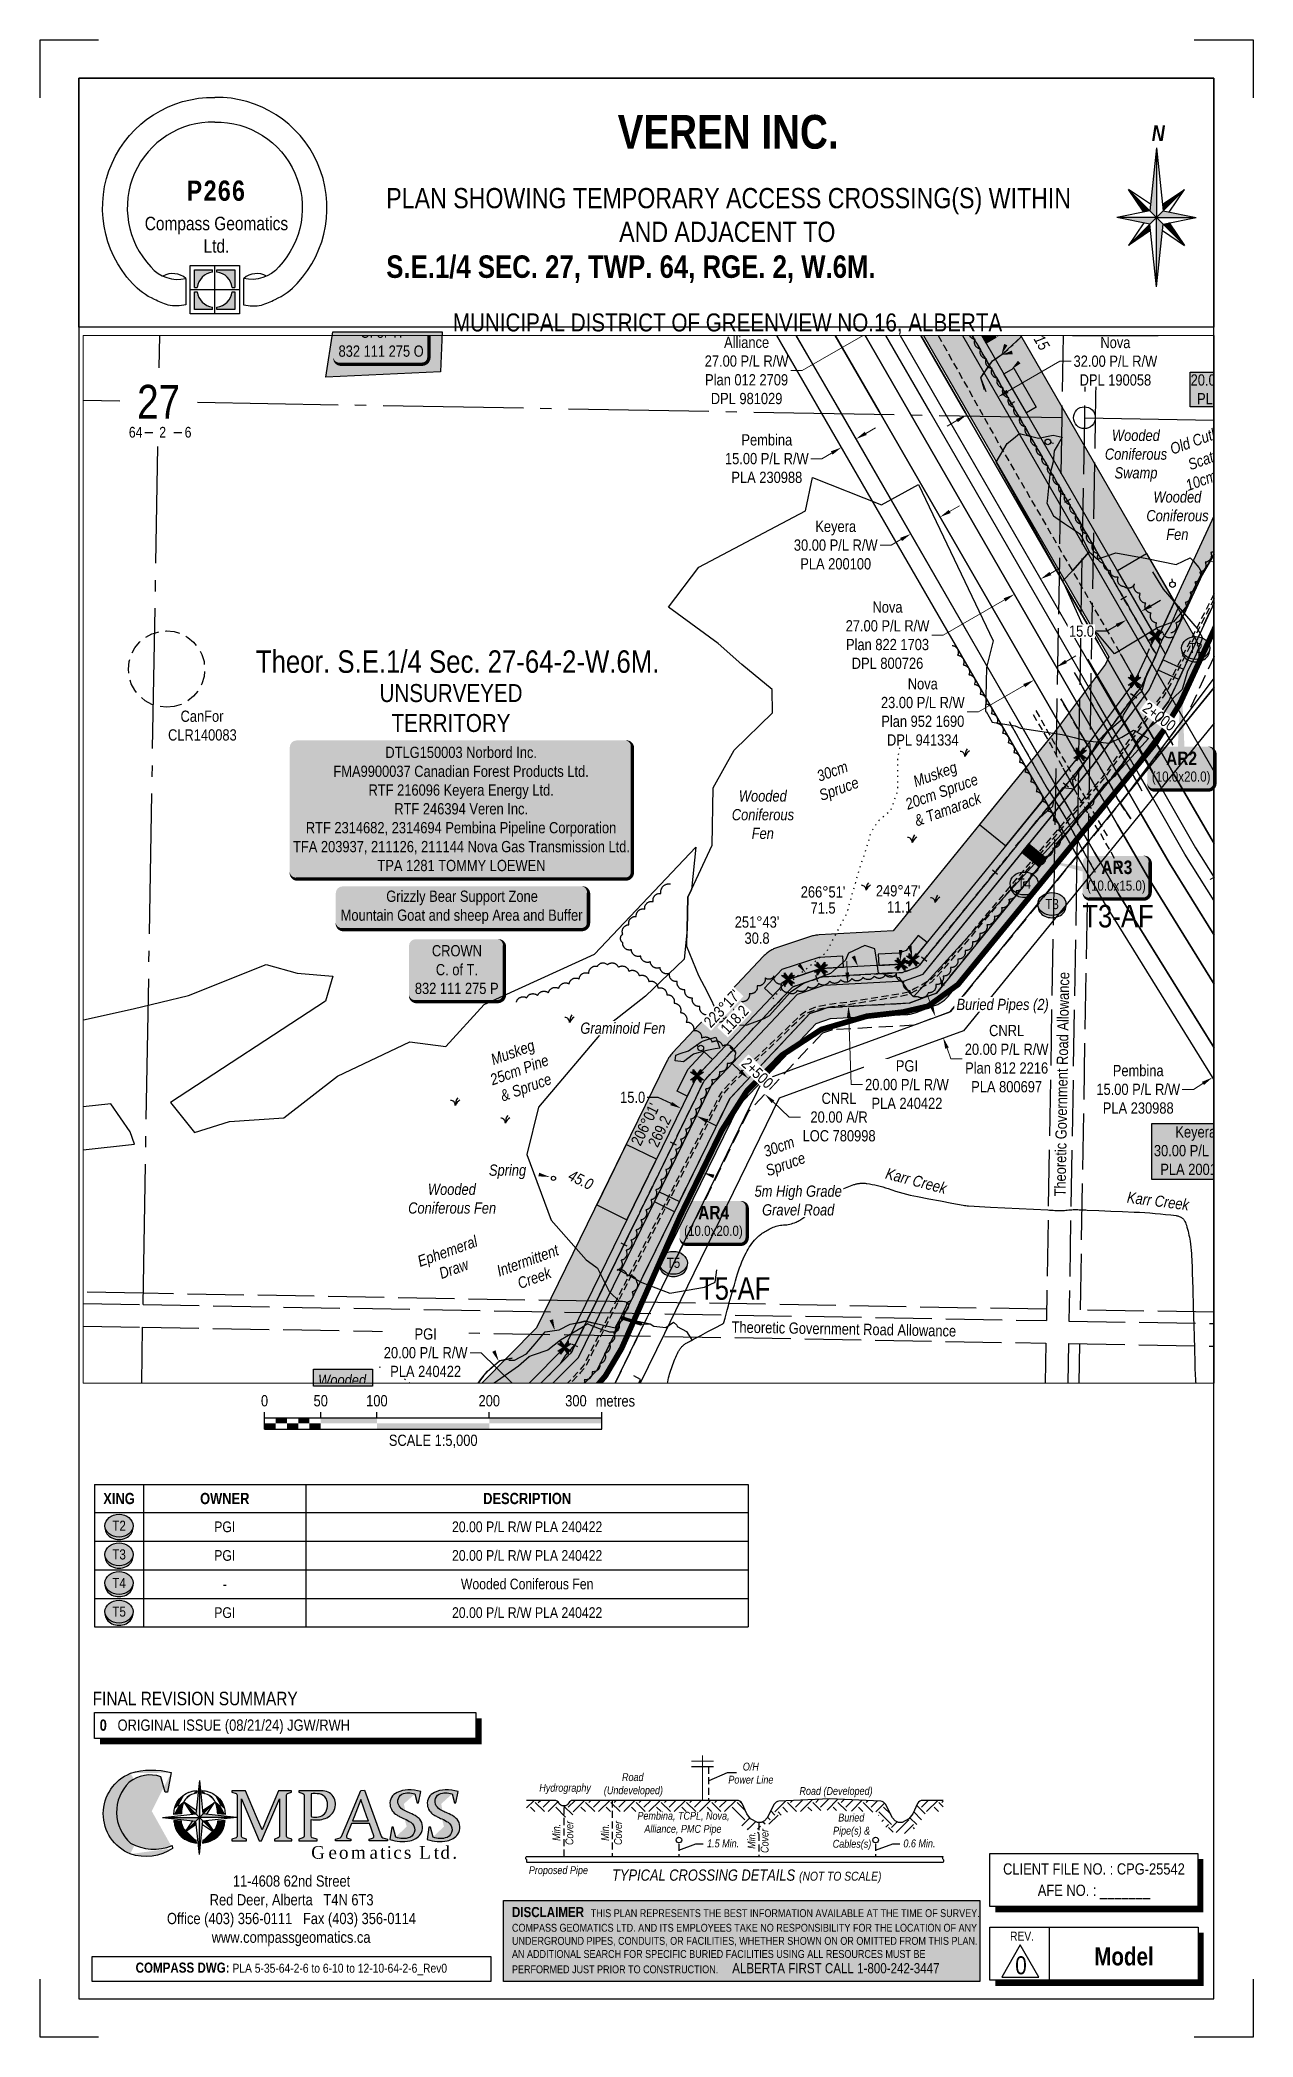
# Paper-space layout 'XING #21' of a CAD drawing. Extents: x -2321 to -1242, y 0 to 1778.
# The model-space entities are those that its viewports show. They can reach past a viewport. Long polylines and large blocks are cut down to what shows.
import ezdxf
from ezdxf.enums import TextEntityAlignment as Align

# ---------------------------------------------------------------- set-up
doc = ezdxf.new("R2010")
doc.units = 0
doc.header["$LTSCALE"] = 5
doc.header["$PDSIZE"] = 0.5
for name, pattern in [('0', [1, 1, 0]), ('foc-ACCESSROAD', [3.75, 2.5, -1.25]), ('foc-QUARTERLINE', [33, 25, -3, 2, -3]), ('foc-TIELINE', [1.875, 1.25, -0.625]), ('foc-TOPO', [1, 0.2, -0.8]), ('foc-TOPO-ephemeral', [6.25, 3.125, -0.625, 0.625, -0.625, 0.625, -0.625]), ('foc-TRAV', [1.875, 1.25, -0.625]), ('foc-UNSURVEYED', [12.5, 10, -2.5]), ('UG_PIPE', [1.875, 1.25, -0.625])]:
    doc.linetypes.add(name, pattern=pattern)
doc.layers.get('Defpoints').update_dxf_attribs({"color": 9})
for name, color, linetype in [('10', 1, 'Continuous'), ('9', 3, 'Continuous'), ('AS-OWNER', 7, 'Continuous'), ('AS-PIPE-UG', 44, 'UG_PIPE'), ('AS-PIPE-UG-T', 44, 'Continuous'), ('AS-ROADS', 254, 'Continuous'), ('AS-UNDERLAY-H', 141, 'Continuous'), ('AS-WILDLIFE-BLOCK', 131, 'Continuous'), ('C-SYMBOL', 7, 'Continuous'), ('CG-BORDER', 2, 'Continuous'), ('CG-LOGO', 7, 'Continuous'), ('CG-NORTH', 7, 'Continuous'), ('CG-NOTES', 7, 'Continuous'), ('F-AR', 190, 'foc-ACCESSROAD'), ('F-RW', 190, 'Continuous'), ('F-WS', 190, 'foc-ACCESSROAD'), ('L-2', 7, 'Continuous'), ('L-BD', 7, 'Continuous'), ('L-MON', 1, 'Continuous'), ('L-ROAD-T', 7, 'Continuous'), ('L-SECLBL', 7, 'Continuous'), ('L-SECQ', 8, 'foc-QUARTERLINE'), ('L-UNS-T', 3, 'Continuous'), ('L-USEC', 7, 'foc-UNSURVEYED'), ('P-BUFFER-H 100m', 191, 'Continuous'), ('P-BUFFER-H 30m', 51, 'Continuous'), ('P-CHAINAGE-CL', 201, 'foc-TIELINE'), ('P-CROSSINGS', 250, 'Continuous'), ('P-PROPOSED', 10, 'Continuous'), ('P-PROPOSED-H', 21, 'Continuous'), ('P-TEMP-BLOCKS', 250, 'Continuous'), ('P-TEMP-H', 41, 'Continuous'), ('P-TEMP_LOG DECK', 46, 'Continuous'), ('P-TEMP_WORKSPACE', 46, 'Continuous'), ('P-TRAV', 4, 'foc-TRAV'), ('P-TXT', 4, 'Continuous'), ('P-WORKAREA', 113, 'Continuous'), ('P-WORKAREA-H', 111, 'Continuous'), ('S-1', 1, 'Continuous'), ('S-2', 2, 'Continuous'), ('T-BUSH', 110, '0'), ('T-BUSH-T', 110, 'Continuous'), ('T-CREEK', 160, 'Continuous'), ('T-DRAW', 143, 'foc-TOPO-ephemeral'), ('T-GENERAL', 48, 'foc-TOPO'), ('T-SLOPE', 48, 'Continuous'), ('T-TIE', 201, 'foc-TIELINE'), ('T-VEGETATION-CHANGE', 104, 'foc-TOPO'), ('T-WATER-T', 170, 'Continuous'), ('WETLAND', 143, 'Continuous'), ('WETLAND-T', 146, 'Continuous')]:
    doc.layers.add(name, color=color, linetype=linetype)
for name, color, linetype, lineweight in [('AS-GENERAL', 48, 'Continuous', 18), ('F-AR-T', 190, 'Continuous', 9), ('F-RW-T', 190, 'Continuous', 9), ('F-WS-T', 190, 'Continuous', 9), ('P-CHAINAGE-T', 201, 'Continuous', 18), ('T-TEXT', 48, 'Continuous', 18), ('T-TIE-T', 201, 'Continuous', 18)]:
    doc.layers.add(name, color=color, linetype=linetype, lineweight=lineweight)
doc.styles.add('100L', font='ARIALN.TTF', dxfattribs={"height": 11})
doc.styles.add('175L', font='ARIALN.TTF', dxfattribs={"height": 20})
doc.styles.add('80', font='ARIALN.TTF', dxfattribs={"height": 10})
doc.styles.add('80CG', font='ARIALN.TTF', dxfattribs={"height": 10})
doc.styles.add('80L', font='ARIALN.TTF', dxfattribs={"height": 10})
doc.styles.add('80LS', font='ARIALNI.TTF', dxfattribs={"height": 10})
doc.styles.add('BOLD', font='ARIALNB.TTF')
doc.styles.add('Crossing', font='ARIALN.TTF', dxfattribs={"height": 10})
doc.styles.add('DESCRIPTION', font='ARIALN.TTF', dxfattribs={"height": 2.5})
doc.styles.add('foc-LtypeFont', font='ARIALN.TTF', dxfattribs={"height": 7.35})
doc.styles.add('SIMPLEX', font='ARIALN.TTF')
doc.styles.get("Standard").update_dxf_attribs({"font": 'ARIALN.TTF'})
doc.linetypes.add('foc-TOPO-flowdirection-NOLINE', pattern='A,0,[">",foc-LtypeFont,S=0.3,R=0,X=0,Y=-0.945],-20,[">",foc-LtypeFont,S=0.3,R=0,X=0,Y=-0.945],0', length=20)
doc.dimstyles.new('Compass 5 000', dxfattribs={"dimscale": 5, "dimtxt": 9, "dimasz": 2, "dimexe": 0.2, "dimexo": 0.0625, "dimgap": 0.5, "dimtad": 0, "dimtih": 1, "dimtoh": 1, "dimzin": 0, "dimdsep": 46, "dimtxsty": '80CG', "dimcen": 0.1, "dimse1": 1, "dimse2": 1, "dimclrd": 256, "dimclrt": 256, "dimaunit": 1, "dimadec": 4, "dimazin": 0, "dimtfac": 0.06, "dimtofl": 0, "dimtmove": 0, "dimatfit": 1, "dimfxl": 0.2, "dimtolj": 1, "dimtzin": 0, "dimlwd": -1, "dimarcsym": 0})

psp = doc.layouts.new('XING #21')

# ---------------------------------------------------------------- texts
at = {"insert": (-2076.3, 1711.2), "char_height": 9, "attachment_point": 1, "style": '80L'}
psp.add_mtext_dynamic_manual_height_columns('\\pi269.16452;{\\fArial Narrow|b1|i0|c0|p34;\\H3.3333x;\\C14;VEREN INC.}\\P\\pi366.2952;\\P\\pi63.22971;{\\H2x;PLAN SHOWING TEMPORARY ACCESS CROSSING(S) WITHIN \\P\\pi270.51825;AND ADJACENT TO\\H0.11111x; \\P\\pi149.74428;\\fArial Narrow|b1|i0|c0|p34;\\H9.9999x;S.E.1/4 SEC. 27, TWP. 64, RGE. 2, W.6M.}\\P\\pi366.2952;\\P\\pi365.97665;{\\H0.22222x; \\P\\pi122.54015;\\H8.0001x;MUNICIPAL DISTRICT OF GREENVIEW NO.16, ALBERTA}', width=732.59, gutter_width=45, heights=[0], dxfattribs=at)
at = {"layer": 'CG-NOTES', "attachment_point": 1, "style": '80'}
for s, insert, char_height, width in [('\\pi77.33221;11-4608 62nd Street\\P\\pi56.72512;Red Deer, Alberta   T4N 6T3\\P\\pi18.6726;Office (403) 356-0111   Fax (403) 356-0114\\P\\pi58.50547;www.compassgeomatics.ca', (-2226.9, 143.9), 10, 257.83), ('\\pi37.09573;{\\fArial Narrow|b1|i0|c0|p34;\\H1.125x;\\C14;COMPASS DWG:} PLA 5-35-64-2-6 to 6-10 to 12-10-64-2-6_Rev0', (-2273.2, 66.3), 8, 350.451)]:
    psp.add_mtext(s, dxfattribs=dict(at, insert=insert, char_height=char_height, width=width))

msp = doc.modelspace()

# ---------------------------------------------------------------- texts
at = {"layer": 'C-SYMBOL', "color": 3, "style": '175L'}
msp.add_text('Theor. S.E.1/4 Sec. 27-64-2-W.6M.', height=20, dxfattribs=at).set_placement((421759.63, 6047045.147), align=Align.BOTTOM_CENTER)
at = {"layer": 'Defpoints', "color": 5, "style": 'DESCRIPTION'}
for s, p in [('M2', (422398.029, 6047052.549)), ('A2', (422398.928, 6047054.319)), ('M1', (422399.823, 6047051.712)), ('C2', (422400.234, 6047057.005)), ('A1', (422400.684, 6047053.516)), ('C1', (422402.025, 6047056.188)), ('B2', (422402.103, 6047060.641)), ('B1', (422403.811, 6047059.724)), ('Y2', (422393.912, 6047044.486)), ('Y1', (422395.719, 6047043.673)), ('Z2', (422397.086, 6047050.812)), ('X1', (422397.519, 6047047.256)), ('Z1', (422398.877, 6047049.908))]:
    msp.add_text(s, height=0.125, dxfattribs=at).set_placement(p)
at = {"layer": 'Defpoints', "color": 5, "insert": (422395.755, 6047048.146), "char_height": 0.125, "width": 0.17514, "attachment_point": 1, "style": 'DESCRIPTION'}
msp.add_mtext('X2', dxfattribs=at)
at = {"layer": 'Defpoints', "color": 3, "char_height": 19.9909, "width": 50.24347, "attachment_point": 5, "style": '80CG'}
for s, insert in [('T2-AF', (422466.778, 6046994.846)), ('T3-AF', (422347.318, 6046834.375)), ('T5-AF', (422006.197, 6046502.834))]:
    msp.add_mtext(s, dxfattribs=dict(at, insert=insert))
at = {"layer": 'F-WS-T', "insert": (421492.492, 6047017.521), "char_height": 9.99539, "attachment_point": 1, "style": '80L'}
msp.add_mtext_dynamic_manual_height_columns('\\pi20.58621;CanFor\\P\\pi9.47264;CLR140083', width=78.95854, gutter_width=49.977, heights=[0], dxfattribs=at)
at = {"layer": 'L-BD', "color": 5, "style": '80L'}
for s, p in [("206°01'", (421926.552, 6046649.22)), ('269.2', (421939.351, 6046642.97))]:
    msp.add_text(s, height=9.9954, rotation=63.9725, dxfattribs=at).set_placement(p, align=Align.MIDDLE)
at = {"layer": 'L-BD', "char_height": 9.99544, "width": 39.15443, "attachment_point": 1, "line_spacing_factor": 0.860116, "style": '80L'}
for s, insert in [("\\pi0.2102;266°51' \\P\\pi8.93405;71.5", (422064.778, 6046861.092)), ("\\pi0.2102;249°47' \\P\\pi10.10678;11.1", (422131.646, 6046862.089)), ("\\pi0.2102;251°43' \\P\\pi8.92042;30.8", (422006.052, 6046834.276))]:
    msp.add_mtext(s, dxfattribs=dict(at, insert=insert))
at = {"layer": 'L-ROAD-T', "style": '80L'}
for rotation, p in [(89.022928, (422297.356, 6046684.876)), (358.978911, (422103.349, 6046466.994))]:
    msp.add_text('Theoretic Government Road Allowance', height=9.99539, rotation=rotation, dxfattribs=at).set_placement(p, align=Align.MIDDLE_CENTER)
at = {"layer": 'L-UNS-T', "color": 3, "insert": (421753.773, 6047019.709), "char_height": 15.99262, "attachment_point": 5, "style": '80L'}
msp.add_mtext_dynamic_manual_height_columns('UNSURVEYED TERRITORY', width=126.35547, gutter_width=47.478, heights=[0], dxfattribs=at)
at = {"layer": 'P-CHAINAGE-T', "style": '80LS'}
msp.add_text('45.0', height=9.9954, rotation=333.9725, dxfattribs=at).set_placement((421869.308, 6046599.785), align=Align.MIDDLE)
at = {"layer": 'T-BUSH-T', "char_height": 9.99082, "attachment_point": 1, "rotation": 20, "style": '80L'}
for s, width, insert in [('\\pi11.01042;{\\fArial Narrow|b0|i1|c0|p34;Scattered \\P\\pi2.6552;10cm Spruce}', 70.76185, (422398.111, 6047237.067)), ('\\pi6.3715;{\\fArial Narrow|b0|i1|c0|p34;30cm \\P\\pi2.37449;Spruce}', 39.91447, (422072.24, 6046961.268)), ('\\pi14.43222;{\\fArial Narrow|b0|i1|c0|p34;\\C48;Muskeg\\C256;\\P\\pi7.62401;25cm Pine \\P\\pi11.23597;& Spruce}', 68.36429, (421774.568, 6046706.225)), ('\\pi14.43222;{\\fArial Narrow|b0|i1|c0|p34;\\C48;Muskeg\\C256;\\P\\pi7.62401;25cm Pine \\P\\pi11.23597;& Spruce}', 68.36429, (421774.568, 6046706.225))]:
    msp.add_mtext_dynamic_manual_height_columns(s, width=width, gutter_width=49.978, heights=[0], dxfattribs=dict(at, insert=insert))
at = {"layer": 'T-CREEK', "insert": (421787.512, 6046613.402), "char_height": 9.99544, "attachment_point": 1, "style": '80L'}
msp.add_mtext_dynamic_manual_height_columns('{\\fArial Narrow|b0|i1|c0|p34;Spring}', width=24.1955, gutter_width=49.977, heights=[0], dxfattribs=at)
at = {"layer": 'T-TEXT', "insert": (422392.419, 6047254.713), "char_height": 9.99544, "attachment_point": 1, "rotation": 20, "style": '80L'}
msp.add_mtext_dynamic_manual_height_columns('{\\fArial Narrow|b0|i1|c0|p34;Old Cutblock}', width=66.26347, gutter_width=49.977, heights=[0], dxfattribs=at)
at = {"layer": 'T-WATER-T', "attachment_point": 1, "style": '80L'}
for s, width, gutter_width, insert, char_height, rotation in [('\\pi0.00225;{\\fArial Narrow|b0|i1|c0|p34;Karr Creek}', 55.40935, 49.978, (422142.179, 6046610.696), 9.99551, 345.437344), ('\\pi0.00225;{\\fArial Narrow|b0|i1|c0|p34;Karr Creek}', 55.40935, 49.978, (422356.147, 6046589.369), 9.99551, 352.800573), ('\\pi0.32611;{\\fArial Narrow|b0|i1|c0|p34;Ephemeral \\P\\pi14.58632;Draw}', 55.9544, 49.977, (421722.567, 6046531.394), 9.99544, 20), ('\\pi0.32611;{\\fArial Narrow|b0|i1|c0|p34;Intermittent \\P\\pi13.86018;Creek}', 57.8294, 49.977, (421793.06, 6046522.821), 9.99544, 20)]:
    msp.add_mtext_dynamic_manual_height_columns(s, width=width, gutter_width=gutter_width, heights=[0], dxfattribs=dict(at, insert=insert, char_height=char_height, rotation=rotation))
at = {"layer": 'WETLAND-T', "char_height": 9.99544, "attachment_point": 1, "style": '80L'}
for s, width, insert in [('\\pi10.42423;{\\fArial Narrow|b0|i1|c0|p34;Wooded \\P\\pi4.15833;Coniferous \\P\\pi12.75264;Swamp}', 62.62339, (422331.491, 6047267.528)), ('\\pi10.42423;{\\fArial Narrow|b0|i1|c0|p34;Wooded \\P\\pi4.15833;Coniferous \\P\\pi21.86171;Fen}', 62.62339, (422368.4, 6047212.748)), ('\\pi6.83406;{\\fArial Narrow|b0|i1|c0|p34;Wooded \\P\\pi0.56816;Coniferous \\P\\pi18.27154;Fen}', 55.44304, (422003.072, 6046946.518)), ('\\pi23.82845;{\\fArial Narrow|b0|i1|c0|p34;Wooded \\P\\pi6.23075;Coniferous Fen}', 89.43182, (421709.399, 6046596.345)), ('\\pi23.82845;{\\fArial Narrow|b0|i1|c0|p34;Wooded \\P\\pi6.23075;Coniferous Fen}', 89.43182, (421611.717, 6046426.451))]:
    msp.add_mtext_dynamic_manual_height_columns(s, width=width, gutter_width=49.977, heights=[0], dxfattribs=dict(at, insert=insert))

# ---------------------------------------------------------------- blocks, each defined once
blk = doc.blocks.new('cg-north')
at = {"linetype": 'Continuous'}
for points in [[(-0.3, 62), (-6.2, 6), (-0.3, 0.1)], [(-25.2, 25), (-11.6, 4.9), (-6.2, 6)], [(24.6, 25), (5, 11.8), (5.6, 6)], [(-0.3, 0.1), (-35.5, 0.1), (-6.2, -5.8)], [(5.6, 6), (-0.3, 0.1), (34.9, 0.1)], [(5.6, -5.8), (-0.3, 0.1), (-0.3, -61.7)], [(-5.6, -11.5), (-6.2, -5.8), (-25.2, -24.8)], [(11, -4.7), (5.6, -5.8), (24.6, -24.8)]]:
    blk.add_hatch(color=14, dxfattribs=at).paths.add_polyline_path(points)
at = {"color": 14, "linetype": 'Continuous'}
for p, q in [((-0.3, 62), (-6.2, 6)), ((-0.3, 62), (-0.3, 0.1)), ((-0.3, 62), (5.6, 6)), ((-0.3, 0.1), (-25.2, 25)), ((-11.6, 4.9), (-25.2, 25)), ((-5.6, 11.8), (-25.2, 25)), ((-0.3, 0.1), (24.6, 25)), ((5, 11.8), (24.6, 25)), ((11, 4.9), (24.6, 25)), ((-6.2, 6), (-35.5, 0.1)), ((-0.3, 0.1), (-35.5, 0.1)), ((-6.2, -5.8), (-35.5, 0.1)), ((-0.3, 0.1), (-25.2, -24.8)), ((-0.3, 0.1), (24.6, -24.8)), ((-0.3, -61.7), (-0.3, 0.1)), ((-0.3, 0.1), (34.9, 0.1)), ((5.6, 6), (34.9, 0.1)), ((5.6, -5.8), (34.9, 0.1)), ((-11.6, -4.7), (-25.2, -24.8)), ((-5.6, -11.5), (-25.2, -24.8)), ((-0.3, -61.7), (-6.2, -5.8)), ((-0.3, -61.7), (5.6, -5.8)), ((5, -11.5), (24.6, -24.8)), ((10.9, -4.5), (11, -4.7)), ((11, -4.7), (24.6, -24.8))]:
    blk.add_line(p, q, dxfattribs=at)
at = {"color": 14, "linetype": 'Continuous', "insert": (-10.2, 82), "char_height": 14, "width": 22.782, "attachment_point": 1, "style": '80CG'}
blk.add_mtext('\\pi5.63716;{\\fArial Narrow|b1|i1|c0|p34;N}', dxfattribs=at)
blk = doc.blocks.new('*U59')
at = {"layer": 'Defpoints'}
for p, q in [((0, 1778), (52.2, 1778)), ((0, 1726.5), (0, 1778)), ((1027.2, 1778), (1079.5, 1778)), ((1079.5, 1778), (1079.5, 1726.5)), ((0, 0), (0, 51.5)), ((1079.5, 51.5), (1079.5, 0)), ((52.2, 0), (0, 0)), ((1079.5, 0), (1027.2, 0))]:
    blk.add_line(p, q, dxfattribs=at)
at = {"layer": 'S-1'}
for p, q in [((0, 1778), (0, 1778)), ((1079.5, 1778), (1079.5, 1778)), ((0, 0), (0, 0)), ((1079.5, 0), (1079.5, 0))]:
    blk.add_line(p, q, dxfattribs=at)
at = {"layer": 'S-2'}
blk.add_lwpolyline([(34.7, 34), (1044.7, 34), (1044.7, 1744), (34.7, 1744)], close=True, dxfattribs=at)
at = {"style": '80', "flags": 1}
blk.add_attdef('PAGENUMBER', (52.2, 51.5), '', height=10, rotation=90, dxfattribs=at)
blk = doc.blocks.new('c_logo')
h = blk.add_hatch(color=256)
edge = h.paths.add_edge_path()
edge.add_arc((-141.8, -18.9), 63, 74.1661, 107.5113, ccw=False)
edge.add_line((-124.6, 41.7), (-127.8, 24.4))
edge.add_line((-127.8, 24.4), (-129.9, 24.3))
edge.add_line((-129.9, 24.3), (-133.7, 38))
edge.add_arc((-143.5, 10.5), 29.1, 70.3832, 129.1598)
edge.add_arc((-136.2, 6.6), 36.9, 134.0613, 228.3206)
edge.add_arc((-139.8, 16.8), 43.2, 241.0325, 291.7344)
edge.add_line((-123.8, -23.3), (-123.3, -25.7))
edge.add_arc((-147.3, 10.4), 43.4, 251.5179, 303.5841, ccw=False)
edge.add_arc((-146.1, 5.2), 38.8, 112.1026, 247.4698, ccw=False)
h = blk.add_hatch(color=256)
edge = h.paths.add_edge_path()
edge.add_arc((-89, 1.8), 33.4, 166.6682, 175.6601, ccw=False)
edge.add_arc((-102.3, 5.6), 19.6, 121.6531, 168.6953, ccw=False)
edge.add_arc((-99.6, 0.9), 25, 95.0736, 121.1383, ccw=False)
edge.add_line((-101.8, 25.8), (-102.1, 23.3))
edge.add_arc((-99.9, 6.4), 17.1, 97.444, 127.0912)
edge.add_arc((-98.7, 8.4), 16.4, 134.7148, 171.0442)
edge.add_arc((-73.8, 3.2), 41.8, 169.3159, 177.5034)
edge.add_line((-115.5, 5), (-122.3, 4.3))
at = {"linetype": 'Continuous'}
for points in [[(-99.4, 34.7), (-102.5, 4.9), (-99.4, 1.7)], [(-99.4, 1.7), (-132.4, 1.7), (-102.5, -1.4)], [(-112.7, 15), (-105.6, 4.5), (-102.5, 4.9)], [(-96.3, 4.9), (-99.4, 1.7), (-66.4, 1.7)], [(-96.3, -1.4), (-99.4, 1.7), (-99.4, -31.3)], [(-86.1, 15), (-96.6, 7.9), (-96.3, 4.9)], [(-102.2, -4.5), (-102.5, -1.4), (-112.7, -11.6)], [(-93.2, -1.1), (-96.3, -1.4), (-86.1, -11.6)]]:
    blk.add_hatch(color=14, dxfattribs=at).paths.add_polyline_path(points)
h = blk.add_hatch(color=256)
edge = h.paths.add_edge_path()
edge.add_arc((-99.1, 0.9), 25, 58.8617, 85.0803, ccw=False)
edge.add_arc((-96.4, 5.6), 19.6, 11.3047, 58.3469, ccw=False)
edge.add_arc((-109.7, 1.8), 33.4, 4.3278, 13.3318, ccw=False)
edge.add_line((-76.4, 4.3), (-83.2, 5))
edge.add_arc((-124.9, 3.2), 41.8, 2.487, 10.6841)
edge.add_arc((-100.1, 8.4), 16.4, 8.9558, 45.2852)
edge.add_arc((-98.8, 6.4), 17.1, 52.9088, 82.7833)
edge.add_line((-96.7, 23.3), (-97, 25.8))
h = blk.add_hatch(color=256)
edge = h.paths.add_edge_path()
edge.add_line((-48.6, 2.5), (-58.3, 25.6))
edge.add_line((-58.3, 25.6), (-70.6, 25.6))
edge.add_line((-70.6, 25.6), (-70.6, 24.2))
edge.add_line((-70.6, 24.2), (-66.8, 23))
edge.add_arc((-67.2, 21.6), 1.5, 0, 72.6157, ccw=False)
edge.add_line((-65.7, 21.6), (-65.7, 2.5))
edge.add_line((-65.7, 2.5), (-65.7, -14.9))
edge.add_arc((-67.2, -14.9), 1.5, -73.424, 0, ccw=False)
edge.add_line((-66.8, -16.3), (-70.5, -17.4))
edge.add_line((-70.5, -17.4), (-70.5, -18.9))
edge.add_line((-70.5, -18.9), (-57.6, -18.9))
edge.add_line((-57.6, -18.9), (-57.6, -17.5))
edge.add_line((-57.6, -17.5), (-61.1, -16.4))
edge.add_arc((-60.6, -15), 1.5, 180, 252.4646, ccw=False)
edge.add_line((-62.1, -15), (-62.1, 2.5))
edge.add_line((-62.1, 2.5), (-62.1, 18.4))
edge.add_line((-62.1, 18.4), (-46.4, -18.9))
edge.add_line((-46.4, -18.9), (-44.1, -18.9))
edge.add_line((-44.1, -18.9), (-35, 2.5))
edge.add_line((-35, 2.5), (-28.3, 18.3))
edge.add_line((-28.3, 18.3), (-28.3, 2.5))
edge.add_line((-28.3, 2.5), (-28.3, -15))
edge.add_arc((-29.8, -15), 1.5, -73.424, 0, ccw=False)
edge.add_line((-29.4, -16.4), (-32.7, -17.4))
edge.add_line((-32.7, -17.4), (-32.7, -18.9))
edge.add_line((-32.7, -18.9), (-17.3, -18.9))
edge.add_line((-17.3, -18.9), (-17.3, -17.5))
edge.add_line((-17.3, -17.5), (-21, -16.3))
edge.add_arc((-20.5, -14.9), 1.5, 180, 252.4646, ccw=False)
edge.add_line((-22, -14.9), (-22, 2.5))
edge.add_line((-22, 2.5), (-22, 21.7))
edge.add_arc((-20.5, 21.7), 1.5, 107.3843, 180, ccw=False)
edge.add_line((-21, 23.1), (-17.4, 24.2))
edge.add_line((-17.4, 24.2), (-17.4, 25.6))
edge.add_line((-17.4, 25.6), (-29.1, 25.6))
edge.add_line((-29.1, 25.6), (-38.8, 2.5))
edge.add_line((-38.8, 2.5), (-43.7, -9.1))
edge.add_line((-43.7, -9.1), (-48.6, 2.5))
h = blk.add_hatch(color=256)
h.paths.add_polyline_path([(7.6, 25.6), (-11.1, 25.6), (-11.1, 24.2), (-7.3, 23, -0.326805), (-6.3, 21.6), (-6.3, -14.9, -0.331803), (-7.4, -16.3), (-11.1, -17.4), (-11.1, -18.9), (5.3, -18.9), (5.3, -17.5), (1, -16.2, -0.327162), (0, -14.7), (0, 0, 0.135693), (12.6, 1, 0.518306), (18.8, 21.8, 0.201798)])
h.paths.add_polyline_path([(0, 22.9, -0.05909), (7.3, 22.8, -0.236459), (13.3, 18.7, -0.297964), (11.9, 5.1, -0.269959), (0.5, 2.5, -0.011455), (0, 2.6)], flags=16)
h = blk.add_hatch(color=256)
h.paths.add_polyline_path([(47.4, 26.1), (44.1, 25.8), (34.4, 2.5), (27.1, -15, -0.225541), (25.7, -16.2), (21.8, -17.4), (21.8, -18.9), (34.7, -18.9), (35.3, -18.9), (35.3, -17.5), (32.4, -16.6, -0.43446), (31.4, -14.6), (35.8, -3.6), (51.8, -3.6), (55.7, -14.5, -0.430441), (54.7, -16.5), (51.5, -17.4), (51.5, -18.9), (67.8, -18.9), (67.8, -17.5), (63.9, -16.3, -0.232291), (62.4, -14.9), (56.1, 2.5)])
h.paths.add_polyline_path([(44.1, 17.7), (49.6, 2.5), (50.9, -1.1), (36.8, -1.1), (38.2, 2.5)], flags=16)
h = blk.add_hatch(color=256)
edge = h.paths.add_edge_path()
edge.add_arc((103.3, 50.8), 54.1, 243.1997, 248.1345)
edge.add_arc((69.9, -30.2), 33.5, 55.7647, 66.7239, ccw=False)
edge.add_arc((84.5, -9), 7.7, -65.6478, 57.1428, ccw=False)
edge.add_arc((81.8, 0.7), 17.7, 248.3428, 289.4425, ccw=False)
edge.add_line((75.3, -15.8), (73.1, -6.7))
edge.add_line((73.1, -6.7), (71.7, -6.9))
edge.add_line((71.7, -6.9), (70.1, -17.8))
edge.add_arc((81.2, 14.2), 33.9, 250.8905, 281.4155)
edge.add_arc((84.6, -3.1), 16.2, 281.7683, 321.9948)
edge.add_arc((87.3, -7), 11.8, 328.8789, 398.35)
edge.add_arc((79.7, -17.6), 24.7, 46.7096, 54.4302)
edge.add_arc((79.7, -17.6), 24.7, 54.4302, 70.3091)
edge.add_arc((139.4, 119.6), 125, 243.6166, 245.7228, ccw=False)
edge.add_arc((89.5, 20.6), 14.2, 223.2297, 246.3738, ccw=False)
edge.add_arc((84.7, 16.1), 7.62, 121.2723, 223.353, ccw=False)
edge.add_arc((86.6, 7.5), 16.2, 69.6826, 111.1397, ccw=False)
edge.add_line((92.2, 22.7), (94.3, 14.7))
edge.add_line((94.3, 14.7), (95.6, 14.9))
edge.add_line((95.6, 14.9), (97.6, 24.9))
edge.add_arc((87.2, -14.4), 40.7, 75.2956, 91.6843)
edge.add_arc((86, 5.6), 20.7, 89.7518, 117.221)
edge.add_arc((80.5, 14.4), 10.4, 112.8657, 186.9967)
edge.add_arc((81.9, 14.2), 11.8, 185.0082, 240.0685)
edge.add_arc((103.3, 50.8), 54.1, 239.829, 243.1997)
h = blk.add_hatch(color=256)
edge = h.paths.add_edge_path()
edge.add_arc((136.5, 50.8), 54.1, 243.1997, 248.1345)
edge.add_arc((103.1, -30.2), 33.5, 55.7647, 66.7239, ccw=False)
edge.add_arc((117.7, -9), 7.7, -65.6478, 57.1428, ccw=False)
edge.add_arc((115, 0.7), 17.7, 248.3428, 289.4425, ccw=False)
edge.add_line((108.5, -15.8), (106.3, -6.7))
edge.add_line((106.3, -6.7), (104.8, -6.9))
edge.add_line((104.8, -6.9), (103.3, -17.8))
edge.add_arc((114.4, 14.2), 33.9, 250.8905, 281.4155)
edge.add_arc((117.8, -3.1), 16.2, 281.7683, 321.9948)
edge.add_arc((120.5, -7), 11.8, 328.8789, 398.35)
edge.add_arc((112.8, -17.6), 24.7, 46.7096, 54.4302)
edge.add_arc((112.8, -17.6), 24.7, 54.4302, 70.3091)
edge.add_arc((172.5, 119.6), 125, 243.6166, 245.7228, ccw=False)
edge.add_arc((122.7, 20.6), 14.2, 223.2297, 246.3738, ccw=False)
edge.add_arc((117.9, 16.1), 7.62, 121.2723, 223.353, ccw=False)
edge.add_arc((119.8, 7.5), 16.2, 69.6826, 111.1397, ccw=False)
edge.add_line((125.4, 22.7), (127.5, 14.7))
edge.add_line((127.5, 14.7), (128.8, 14.9))
edge.add_line((128.8, 14.9), (130.8, 24.9))
edge.add_arc((120.4, -14.4), 40.7, 75.2956, 91.6843)
edge.add_arc((119.2, 5.6), 20.7, 89.7518, 117.221)
edge.add_arc((113.7, 14.4), 10.4, 112.8657, 186.9967)
edge.add_arc((115.1, 14.2), 11.8, 185.0082, 240.0685)
edge.add_arc((136.5, 50.8), 54.1, 239.829, 243.1997)
h = blk.add_hatch(color=256)
edge = h.paths.add_edge_path()
edge.add_arc((-89, 3), 33.4, 186.7164, 193.3318)
edge.add_arc((-102.3, -0.8), 19.6, 191.3047, 238.3469)
edge.add_arc((-99.6, 3.9), 25, 238.8617, 264.5936)
edge.add_line((-102, -21), (-102.2, -18.5))
edge.add_arc((-99.9, -1.6), 17.1, 232.9088, 262.0641, ccw=False)
edge.add_arc((-98.7, -3.6), 16.4, 188.9558, 225.2852, ccw=False)
edge.add_arc((-73.8, 1.6), 41.8, 184.3813, 190.6841, ccw=False)
edge.add_line((-115.5, -1.6), (-122.2, -0.9))
h = blk.add_hatch(color=256)
edge = h.paths.add_edge_path()
edge.add_arc((-124.9, 1.6), 41.8, 349.3159, 355.6284, ccw=False)
edge.add_arc((-100.1, -3.6), 16.4, 314.7148, 351.0442, ccw=False)
edge.add_arc((-98.8, -1.6), 17.1, 277.7082, 307.0912, ccw=False)
edge.add_line((-96.5, -18.5), (-96.8, -21))
edge.add_arc((-99.1, 3.9), 25, 275.2524, 301.1383)
edge.add_arc((-96.4, -0.8), 19.6, 301.6531, 348.6953)
edge.add_arc((-109.7, 3), 33.4, 346.6682, 353.2958)
edge.add_line((-76.6, -0.9), (-83.3, -1.6))
at = {"color": 14, "linetype": 'Continuous'}
for p, q in [((-99.4, 34.7), (-102.5, 4.9)), ((-99.4, 34.7), (-99.4, 1.7)), ((-99.4, 34.7), (-96.3, 4.9)), ((-132.4, 1.7), (-102.5, 4.9)), ((-132.4, 1.7), (-102.5, -1.4)), ((-132.4, 1.7), (-99.4, 1.7)), ((-99.4, 1.7), (-112.7, 15)), ((-105.6, 4.5), (-112.7, 15)), ((-102.2, 7.9), (-112.7, 15)), ((-99.4, 1.7), (-112.7, -11.6)), ((-99.4, 1.7), (-86.1, 15)), ((-66.4, 1.7), (-99.4, 1.7)), ((-99.4, 1.7), (-86.1, -11.6)), ((-99.4, -31.3), (-99.4, 1.7)), ((-96.6, 7.9), (-86.1, 15)), ((-66.4, 1.7), (-96.3, 4.9)), ((-66.4, 1.7), (-96.3, -1.4)), ((-93.2, 4.5), (-86.1, 15)), ((-105.6, -1.1), (-112.7, -11.6)), ((-102.2, -4.5), (-112.7, -11.6)), ((-99.4, -31.3), (-102.5, -1.4)), ((-99.4, -31.3), (-96.3, -1.4)), ((-96.6, -4.5), (-86.1, -11.6)), ((-93.2, -1.1), (-86.1, -11.6))]:
    blk.add_line(p, q, dxfattribs=at)
at = {"flags": 128}
for points in [[(-160.8, 41.1, -0.146532), (-124.6, 41.7), (-127.8, 24.4), (-129.9, 24.3), (-133.7, 38, 0.262236), (-161.9, 33.1, 0.436158), (-160.8, -21, 0.22491), (-123.8, -23.3), (-123.3, -25.7, -0.231173), (-161, -30.7, -0.670499)], [(-122.3, 4.3, -0.039254), (-121.5, 9.5, -0.208192), (-112.6, 22.3, -0.114221), (-101.8, 25.8), (-102.1, 23.3, 0.130087), (-110.2, 20, 0.159858), (-114.8, 10.9, 0.03574), (-115.5, 5)], [(-97, 25.8, -0.114902), (-86.2, 22.3, -0.208192), (-77.2, 9.5, -0.039307), (-76.4, 4.3), (-83.2, 5, 0.035782), (-83.9, 10.9, 0.159858), (-88.5, 20, 0.131095), (-96.7, 23.3)], [(-48.6, 2.5), (-58.3, 25.6), (-70.6, 25.6), (-70.6, 24.2), (-66.8, 23, -0.327892), (-65.7, 21.6), (-65.7, 2.5), (-65.7, -14.9, -0.331803), (-66.8, -16.3), (-70.5, -17.4), (-70.5, -18.9), (-57.6, -18.9), (-57.6, -17.5), (-61.1, -16.4, -0.327162), (-62.1, -15), (-62.1, 2.5), (-62.1, 18.4), (-46.4, -18.9), (-44.1, -18.9), (-35, 2.5), (-28.3, 18.3), (-28.3, 2.5), (-28.3, -15, -0.331803), (-29.4, -16.4), (-32.7, -17.4), (-32.7, -18.9), (-17.3, -18.9), (-17.3, -17.5), (-21, -16.3, -0.327162), (-22, -14.9), (-22, 2.5), (-22, 21.7, -0.327892), (-21, 23.1), (-17.4, 24.2), (-17.4, 25.6), (-29.1, 25.6), (-38.8, 2.5), (-43.7, -9.1)], [(78.9, 2.5, 0.021535), (83.1, 0.5, -0.047855), (88.7, -2.5, -0.593701), (87.7, -16, -0.181278), (75.3, -15.8), (73.1, -6.7), (71.7, -6.9), (70.1, -17.8, 0.133984), (87.9, -19, 0.177346), (97.4, -13.1, 0.312763), (96.6, 0.4, 0.0337), (94, 2.5, 0.069396), (88, 5.6, -0.00919), (83.8, 7.6, -0.10133), (79.2, 10.9, -0.477408), (80.8, 22.6, -0.18289), (92.2, 22.7), (94.3, 14.7), (95.6, 14.9), (97.6, 24.9, 0.071631), (86.1, 26.3, 0.120434), (76.5, 24, 0.335231), (70.2, 13.1, 0.244978), (76.1, 4, 0.014709)], [(112.1, 2.5, 0.021535), (116.3, 0.5, -0.047855), (121.9, -2.5, -0.593701), (120.9, -16, -0.181278), (108.5, -15.8), (106.3, -6.7), (104.8, -6.9), (103.3, -17.8, 0.133984), (121.1, -19, 0.177346), (130.6, -13.1, 0.312763), (129.8, 0.4, 0.0337), (127.2, 2.5, 0.069396), (121.2, 5.6, -0.00919), (117, 7.6, -0.10133), (112.4, 10.9, -0.477408), (113.9, 22.6, -0.18289), (125.4, 22.7), (127.5, 14.7), (128.8, 14.9), (130.8, 24.9, 0.071631), (119.2, 26.3, 0.120434), (109.7, 24, 0.335231), (103.4, 13.1, 0.244978), (109.3, 4, 0.014709)], [(-122.2, -0.9, 0.028873), (-121.5, -4.7, 0.208192), (-112.6, -17.5, 0.11275), (-102, -21), (-102.2, -18.5, -0.127905), (-110.2, -15.2, -0.159858), (-114.8, -6.1, -0.027508), (-115.5, -1.6)], [(-83.3, -1.6, -0.02755), (-83.9, -6.1, -0.159858), (-88.5, -15.2, -0.128915), (-96.5, -18.5), (-96.8, -21, 0.113431), (-86.2, -17.5, 0.208192), (-77.2, -4.7, 0.028926), (-76.6, -0.9)]]:
    blk.add_lwpolyline(points, format="xyb", close=True, dxfattribs=at)
for points in [[(-11.1, -18.9), (5.3, -18.9), (5.3, -17.5), (1, -16.2, -0.327162), (0, -14.7), (0, 0, 0.135693), (12.6, 1, 0.518306), (18.8, 21.8, 0.201798), (7.6, 25.6), (-11.1, 25.6), (-11.1, 24.2), (-7.3, 23, -0.326805), (-6.3, 21.6), (-6.3, -14.9, -0.331803), (-7.4, -16.3), (-11.1, -17.4), (-11.1, -18.9), (1.8, -18.9)], [(0.5, 2.5, 0.269959), (11.9, 5.1, 0.297964), (13.3, 18.7, 0.236459), (7.3, 22.8, 0.05909), (0, 22.9), (0, 2.6, 0.011455), (0.5, 2.5, 0.011455)], [(34.7, -18.9), (21.8, -18.9), (21.8, -17.4), (25.7, -16.2, 0.225541), (27.1, -15), (34.4, 2.5), (44.1, 25.8), (47.4, 26.1), (56.1, 2.5), (62.4, -14.9, 0.232291), (63.9, -16.3), (67.8, -17.5), (67.8, -18.9), (51.5, -18.9), (51.5, -17.4), (54.7, -16.5, 0.430441), (55.7, -14.5), (51.8, -3.6), (35.8, -3.6), (31.4, -14.6, 0.43446), (32.4, -16.6), (35.3, -17.5), (35.3, -18.9), (21.8, -18.9)]]:
    blk.add_lwpolyline(points, format="xyb", dxfattribs=at)
blk.add_lwpolyline([(50.9, -1.1), (49.6, 2.5), (44.1, 17.7), (38.2, 2.5), (36.8, -1.1)], close=True, dxfattribs=at)
at = {"insert": (0, -23.7), "char_height": 11.25, "width": 132.416, "attachment_point": 1, "style": '80CG'}
blk.add_mtext('{\\fBook Antiqua|b0|i0|c0|p18;\\T1.25;Geomatics Ltd.}', dxfattribs=at)
blk = doc.blocks.new('STAMP')
at = {"linetype": 'Continuous'}
h = blk.add_hatch(color=256, dxfattribs=at)
h.dxf.hatch_style = 1
h.paths.add_polyline_path([(-3.5, -57.3), (-3.5, -55.2), (-19.4, -55.2), (-19.4, -70.8), (-17, -70.8, -0.341095)])
h.paths.add_polyline_path([(14.1, -70.8), (16.5, -70.8), (16.5, -55.2), (0.5, -55.2), (0.5, -57.3, -0.341095)])
h.paths.add_polyline_path([(0.5, -88.4), (0.5, -90.4), (16.5, -90.4), (16.5, -74.8), (14.1, -74.8, -0.341095)])
h.paths.add_polyline_path([(-17, -74.8), (-19.4, -74.8), (-19.4, -90.4), (-3.5, -90.4), (-3.5, -88.4, -0.341095)])
for p, q in [((-1.5, -94.4), (-1.5, -51.2)), ((-19.4, -70.8), (-17, -70.8)), ((-3.5, -57.3), (-3.5, -55.2)), ((0.5, -57.3), (0.5, -55.2)), ((14.1, -70.8), (16.5, -70.8)), ((-23.4, -72.8), (20.5, -72.8)), ((-19.4, -74.8), (-17, -74.8)), ((-3.5, -90.4), (-3.5, -88.4)), ((0.5, -90.4), (0.5, -88.4)), ((14.1, -74.8), (16.5, -74.8))]:
    blk.add_line(p, q, dxfattribs=at)
at = {"linetype": 'Continuous', "flags": 128}
for points in [[(-1.5, 76.4, 0.665153), (-58.4, -52.5, 0.284669), (-27.2, -62.8), (-27.2, -86.2, -0.121434), (-43, -86.6, -0.034119), (-55.1, -81.5, -0.115846), (-74.8, -67.2, -0.661414), (-1.5, 98.4, 0.661414)], [(-1.5, 76.4, -0.665153), (55.5, -52.5, -0.284669), (24.2, -62.8), (24.2, -86.2, 0.121434), (40.1, -86.6, 0.034119), (52.2, -81.5, 0.115846), (71.9, -67.2, 0.661414), (-1.5, 98.4, -0.661414)]]:
    blk.add_lwpolyline(points, format="xyb", dxfattribs=at)
at = {"linetype": 'Continuous'}
blk.add_lwpolyline([(20.5, -94.4), (-23.4, -94.4), (-23.4, -51.2), (20.5, -51.2)], close=True, dxfattribs=at)
for points in [[(-19.4, -70.8), (-19.4, -55.2), (-3.5, -55.2)], [(0.5, -55.2), (16.5, -55.2), (16.5, -70.8)], [(-3.5, -90.4), (-19.4, -90.4), (-19.4, -74.8)], [(16.5, -74.8), (16.5, -90.4), (0.5, -90.4)]]:
    blk.add_lwpolyline(points, dxfattribs=at)
for centre, radius, start, end in [((-38.8, -76.5), 18, 49.7767, 119.1818), ((-1.5, -72.8), 15.7, 97.3315, 172.6685), ((-1.5, -72.8), 15.7, 7.3315, 82.6685), ((35.9, -76.5), 18, 60.8182, 130.2233), ((-1.5, -72.8), 15.7, 187.3315, 262.6685), ((-1.5, -72.8), 15.7, 277.3315, 352.6685)]:
    blk.add_arc(centre, radius, start, end, dxfattribs=at)
at = {"linetype": 'Continuous', "attachment_point": 5, "style": '80CG'}
for s, width, insert, char_height in [('{\\fArial Narrow|b1|i0|c0|p34;\\T1.1;P266}', 51.54, (0, 15.2), 18), ('Compass Geomatics\\PLtd.', 127.184, (0, -24), 12)]:
    blk.add_mtext_dynamic_manual_height_columns(s, width=width, gutter_width=45, heights=[0], dxfattribs=dict(at, insert=insert, char_height=char_height))
blk = doc.blocks.new('*U323')
at = {"layer": 'CG-NOTES'}
h = blk.add_hatch(dxfattribs=at)
h.set_pattern_fill('EARTH', color=256, scale=2.5, angle=45)
h.set_pattern_definition([(45, (-342.701, 88.198), (2e-15, 22.45064), [15.875, -15.875]), (45, (-346.91, 92.408), (2e-15, 22.45064), [15.875, -15.875]), (45, (-351.12, 96.617), (2e-15, 22.45064), [15.875, -15.875]), (135, (-351.12, 99.424), (-22.45064, 2e-15), [15.875, -15.875]), (135, (-346.91, 103.633), (-22.45064, 2e-15), [15.875, -15.875]), (135, (-342.701, 107.843), (-22.45064, 2e-15), [15.875, -15.875])])
edge = h.paths.add_edge_path()
edge.add_line((15.1, 1.3), (15.1, 3.7))
edge.add_line((15.1, 3.7), (22.6, 3.7))
edge.add_line((22.6, 3.7), (22.6, -1.3))
edge.add_line((22.6, -1.3), (25.5, -1.3))
edge.add_line((25.5, -1.3), (25.5, 7.1))
edge.add_line((25.5, 7.1), (34.7, 7.1))
edge.add_line((34.7, 7.1), (34.7, 1.6))
edge.add_line((34.7, 1.6), (35.1, 1.8))
edge.add_line((35.1, 1.8), (39.6, 7.4))
edge.add_line((39.6, 7.4), (45, 17.7))
edge.add_line((45, 17.7), (87, 19.7))
edge.add_line((87, 19.7), (129, 17.7))
edge.add_line((129, 17.7), (134.5, 7.4))
edge.add_line((134.5, 7.4), (139, 1.8))
edge.add_line((139, 1.8), (146, -1.3))
edge.add_line((146, -1.3), (153.7, -1.3))
edge.add_line((153.7, -1.3), (164.1, 3.9))
edge.add_line((164.1, 3.9), (169.5, 11.1))
edge.add_line((169.5, 11.1), (172.9, 18.3))
edge.add_line((172.9, 18.3), (188, 18.3))
edge.add_line((188, 18.3), (188, 28.3))
edge.add_line((188, 28.3), (169.7, 28.3))
edge.add_arc((169.7, 23.3), 5, 90, 154.7868)
edge.add_line((165.2, 25.5), (160.9, 16.3))
edge.add_line((160.9, 16.3), (157.5, 11.8))
edge.add_line((157.5, 11.8), (151.3, 8.7))
edge.add_line((151.3, 8.7), (148.2, 8.7))
edge.add_line((148.2, 8.7), (145.3, 10))
edge.add_line((145.3, 10), (142.9, 12.9))
edge.add_line((142.9, 12.9), (136.5, 24.9))
edge.add_arc((132.1, 22.6), 5, 27.9925, 87.3009)
edge.add_line((132.3, 27.6), (87, 29.7))
edge.add_line((87, 29.7), (41.7, 27.6))
edge.add_arc((42, 22.6), 5, 92.6991, 152.0075)
edge.add_line((37.6, 24.9), (31.2, 12.9))
edge.add_line((31.2, 12.9), (28.8, 10))
edge.add_line((28.8, 10), (25.9, 8.7))
edge.add_line((25.9, 8.7), (22.7, 8.7))
edge.add_line((22.7, 8.7), (16.6, 11.8))
edge.add_line((16.6, 11.8), (13.2, 16.3))
edge.add_line((13.2, 16.3), (8.9, 25.5))
edge.add_arc((4.4, 23.3), 5, 25.2132, 90)
edge.add_line((4.4, 28.3), (-141.6, 28.3))
edge.add_arc((-141.6, 24.3), 4, 90, 153.6122)
edge.add_arc((-149.7, 28.3), 5, 206.3878, 333.6122, ccw=False)
edge.add_arc((-157.8, 24.3), 4, 26.3878, 90)
edge.add_line((-157.8, 28.3), (-182.8, 28.3))
edge.add_line((-182.8, 28.3), (-182.8, 18.3))
edge.add_line((-182.8, 18.3), (-160.9, 18.3))
edge.add_arc((-149.7, 28.3), 15, 221.8103, 318.1897)
edge.add_line((-138.5, 18.3), (1.2, 18.3))
edge.add_line((1.2, 18.3), (4.6, 11.1))
edge.add_line((4.6, 11.1), (10, 3.9))
edge.add_line((10, 3.9), (15.1, 1.3))
at = {"flags": 128}
for points in [[(-183, -26.7, 0.098196), (-182.5, -25.8, 0.115025), (-182.5, -25, 0.189102), (-183, -24.2, -0.189102), (-183.5, -23.3, -0.115025), (-183.4, -22.5, -0.098196), (-183, -21.7)], [(188, -26.7, 0.098196), (188.4, -25.8, 0.115025), (188.5, -25, 0.189102), (188, -24.2, -0.189102), (187.5, -23.3, -0.115025), (187.5, -22.5, -0.098196), (188, -21.7)]]:
    blk.add_lwpolyline(points, format="xyb", dxfattribs=at)
at = {"layer": 'CG-NOTES', "const_width": 1, "flags": 128}
for points in [[(-36.3, 63.3), (-16.3, 63.3)], [(-36.3, 58.3), (-16.3, 58.3)], [(-26.3, 28.3), (-26.3, 68.3)]]:
    blk.add_lwpolyline(points, dxfattribs=at)
at = {"layer": 'CG-NOTES', "flags": 128}
for points in [[(-20.2, 46.1), (-3.9, 53.2), (4, 53.2)], [(-47.2, -16), (-32.1, -10.3), (-25.7, -10.3)], [(127.8, -16), (143, -10.3), (149.3, -10.3)], [(-183, -21.7), (188, -21.7)], [(-183, -26.7), (188, -26.7)]]:
    blk.add_lwpolyline(points, dxfattribs=at)
blk.add_lwpolyline([(188, 28.3), (169.7, 28.3, 0.290464), (165.2, 25.5), (160.9, 16.3), (157.5, 11.8), (151.3, 8.7), (148.2, 8.7), (145.3, 10), (142.9, 12.9), (136.5, 24.9, 0.264717), (132.3, 27.6), (87, 29.7), (41.7, 27.6, 0.264717), (37.6, 24.9), (31.2, 12.9), (28.8, 10), (25.9, 8.7), (22.7, 8.7), (16.6, 11.8), (13.2, 16.3), (8.9, 25.5, 0.290464), (4.4, 28.3), (-141.6, 28.3, 0.284915), (-145.2, 26.1, -0.620174), (-154.2, 26.1, 0.284915), (-157.8, 28.3), (-182.8, 28.3)], format="xyb", dxfattribs=at)
at = {"layer": 'CG-NOTES'}
for centre in [(-47.2, -7), (127.8, -7)]:
    blk.add_circle(centre, 2.5, dxfattribs=at)
at = {"layer": 'T-TIE'}
for p, q in [((-20.8, 58.3), (-20.8, 28.3)), ((-149.8, 22), (-149.8, -21.7)), ((-106.5, 28.3), (-106.5, -21.7)), ((23.9, 7.9), (23.9, -21.7)), ((-47.2, -10.3), (-47.2, -21.7)), ((127.8, -10.3), (127.8, -21.7))]:
    blk.add_line(p, q, dxfattribs=at)
at = {"layer": 'CG-NOTES', "attachment_point": 1}
for s, width, gutter_width, insert, char_height, style in [('\\pi13.10151;{\\fArial Narrow|b0|i1|c0|p34;O/H\\P\\pi0.22838;Power Line}', 39.983, 47.5, (-3.5, 61.9), 7, '80'), ('\\pi0.20212;{\\fArial Narrow|b0|i1|c0|p34;Hydrography}', 46.463, 47.5, (-171.7, 43), 7, '80'), ('\\pi16.51556;{\\fArial Narrow|b0|i1|c0|p34;Road\\P\\pi0.37402;(Undeveloped)}', 52.202, 47.5, (-114.4, 52.5), 7, '80'), ('\\pi8.62598;{\\fArial Narrow|b0|i1|c0|p34;Road (Developed)}', 81.474, 47.5, (51.4, 40.2), 7, '80'), ('\\pi0.22838;{\\fArial Narrow|b0|i1|c0|p34;Pembina, TCPL, Nova,\\P\\pi6.41665;Alliance, PMC Pipe}', 81.267, 47.5, (-84.4, 18.1), 7, '80'), ('\\pi8.66471;{\\fArial Narrow|b0|i1|c0|p34;Buried \\P\\pi4.04261;Pipe(s) &\\P\\pi3.71553;Cables(s)}', 40.55, 47.5, (85.9, 16.5), 7, '80'), ('\\pi0.62947;{\\fArial Narrow|b0|i1|c0|p34;1.5 Min.}', 27.803, 47.5, (-22.8, -6.5), 7, '80'), ('\\pi0.31911;{\\fArial Narrow|b0|i1|c0|p34;0.6 Min.}', 27.803, 47.5, (152.2, -6.5), 7, '80'), ('\\pi0.22838;{\\fArial Narrow|b0|i1|c0|p34;Proposed Pipe}', 52.475, 47.5, (-181, -30.3), 7, '80'), ('\\pi1.9472;{\\fArial Narrow|b0|i1|c0|p34;\\H0.90909x;TYPICAL CROSSING DETAILS\\H1.1x; \\H0.72727x;(NOT TO SCALE)}', 241.785, 55, (-108.7, -33.2), 11, '100L')]:
    blk.add_mtext_dynamic_manual_height_columns(s, width=width, gutter_width=gutter_width, heights=[0], dxfattribs=dict(at, insert=insert, char_height=char_height, style=style))
at = {"layer": 'CG-NOTES', "char_height": 7, "attachment_point": 1, "rotation": 90, "style": '80'}
for insert in [(-159.9, -11.8), (-116.6, -11.8), (13.8, -18.9)]:
    blk.add_mtext_dynamic_manual_height_columns('\\pi4.09366;{\\fArial Narrow|b0|i1|c0|p34;Min.\\P\\pi0.39789;Cover}', width=22.154, gutter_width=47.5, heights=[0], dxfattribs=dict(at, insert=insert))
blk = doc.blocks.new('*U388')
at = {"color": 0}
for p, q in [((-150, 0), (-150, 15)), ((-150, 10), (150.2, 10)), ((-150, 0), (150.2, 0)), ((-100, 10), (-100, 15)), ((-50, 10), (-50, 15)), ((50, 10), (50, 15)), ((150.2, 0), (150.2, 15))]:
    blk.add_line(p, q, dxfattribs=at)
for points in [[(-150, 5), (-140, 5), (-150, 0), (-140, 0)], [(-140, 10), (-130, 10), (-140, 5), (-130, 5)], [(-130, 5), (-120, 5), (-130, 0), (-120, 0)], [(-120, 10), (-110, 10), (-120, 5), (-110, 5)], [(-110, 5), (-100, 5), (-110, 0), (-100, 0)], [(-100, 10), (-50, 10), (-100, 5), (-50, 5)], [(-50, 5), (50, 5), (-50, 0), (50, 0)], [(50, 10), (150.2, 10), (50, 5), (150.2, 5)]]:
    blk.add_solid(points, dxfattribs=at)
at = {"color": 0, "style": '80'}
blk.add_text('metres', height=10, dxfattribs=at).set_placement((162.2, 20), align=Align.CENTER)
at = {"color": 0, "char_height": 10, "style": '80'}
for s, insert, attachment_point in [('0', (-150, 30.2), 2), ('50', (-100, 30.2), 2), ('100', (-50, 30.2), 2), ('200', (50, 30.2), 2), ('300', (136.7, 30.2), 3), ('SCALE 1:5,000', (0.1, -5), 2)]:
    blk.add_mtext(s, dxfattribs=dict(at, insert=insert, attachment_point=attachment_point))
blk = doc.blocks.new('FileNumbers')
at = {"layer": 'CG-NOTES', "flags": 128}
blk.add_lwpolyline([(0, -47.4), (0, 0), (185.1, 0), (185.1, -47.4)], close=True, dxfattribs=at)
at = {"layer": 'CG-NOTES', "const_width": 5, "flags": 128}
blk.add_lwpolyline([(187.6, -5), (187.6, -49.9), (5, -49.9)], dxfattribs=at)
at = {"layer": 'CG-NOTES', "char_height": 10, "attachment_point": 5, "style": '80'}
for s, width, insert in [('CLIENT FILE NO. : CPG-25542', 184.776, (92.7, -13.9)), ('AFE NO. : _______', 184.866, (92.7, -34.3))]:
    blk.add_mtext_dynamic_manual_height_columns(s, width=width, gutter_width=45, heights=[0], dxfattribs=dict(at, insert=insert))
blk = doc.blocks.new('*U217')
at = {"layer": 'CG-NOTES'}
for p, q in [((-339.4, 0), (0, 0)), ((-339.4, -22.4), (-339.4, 0)), ((0, 0), (0, -22.4)), ((-339.4, -23.2), (-339.4, -22.4)), ((0, -23.2), (-339.4, -23.2)), ((0, -22.4), (0, -23.2))]:
    blk.add_line(p, q, dxfattribs=at)
at = {"layer": 'CG-NOTES', "const_width": 5, "flags": 128}
for points in [[(2.5, -22.5), (2.5, -5)], [(2.5, -22.5), (2.5, -25.7), (-334.4, -25.7)]]:
    blk.add_lwpolyline(points, dxfattribs=at)
at = {"insert": (-341.1, 18.5), "char_height": 12, "attachment_point": 1, "style": '80L'}
blk.add_mtext_dynamic_manual_height_columns('{\\C14;FINAL REVISION SUMMARY}', width=182.551, gutter_width=45, heights=[0], dxfattribs=at)
blk = doc.blocks.new('*U386')
at = {"layer": 'CG-NOTES'}
blk.add_blockref('*U217', (339.4, 23.2), dxfattribs=at)
at = {"layer": 'CG-NOTES', "insert": (4.6, 4), "char_height": 10, "attachment_point": 7, "style": '80'}
blk.add_mtext_dynamic_manual_height_columns('{\\fArial Narrow|b1|i0|c0|p34;\\C14;0}   ORIGINAL ISSUE (08/21/24) JGW/RWH ', width=331.161, gutter_width=45, heights=[0], dxfattribs=at)
blk = doc.blocks.new('blk_rev_page')
blk.add_line((-56.6, 26), (-56.6, -21.3))
at = {"color": 5, "flags": 128}
blk.add_lwpolyline([(-82.4, 10.1), (-98.9, -18.5), (-65.9, -18.5)], close=True, dxfattribs=at)
at = {"layer": 'CG-NOTES', "flags": 128}
blk.add_lwpolyline([(-109.5, -21.3), (-109.5, 26), (75.9, 26), (75.9, -21.3)], close=True, dxfattribs=at)
at = {"layer": 'CG-NOTES', "const_width": 5, "flags": 128}
blk.add_lwpolyline([(78.4, 21), (78.4, -23.8), (-104.5, -23.8)], dxfattribs=at)
at = {"attachment_point": 1}
for s, width, insert, char_height, style in [('\\pi4.196;REV.', 28.288, (-95.7, 22), 8, '80L'), ('\\pi8.16831;{\\C14;0}', 24.893, (-95, 0), 16, '80')]:
    blk.add_mtext_dynamic_manual_height_columns(s, width=width, gutter_width=45, heights=[0], dxfattribs=dict(at, insert=insert, char_height=char_height, style=style))
at = {"layer": 'CG-NOTES', "linetype": 'Continuous', "insert": (9.9, -0.2), "char_height": 16, "attachment_point": 5, "style": '80CG'}
blk.add_mtext('{\\fArial Narrow|b1|i0|c0|p34;\\C14;Model}', dxfattribs=at)
blk = doc.blocks.new('DISCLAIMER2021')
at = {"layer": 'CG-NOTES'}
h = blk.add_hatch(color=254, dxfattribs=at)
h.dxf.hatch_style = 1
h.paths.add_polyline_path([(0, 0), (423.6, 0), (423.6, -72), (0, -72)])
blk.add_lwpolyline([(0, 0), (423.6, 0), (423.6, -72), (0, -72)], close=True, dxfattribs=at)
at = {"layer": 'CG-NOTES', "insert": (7.4, -5.7), "char_height": 7, "attachment_point": 1, "style": '80L'}
blk.add_mtext_dynamic_manual_height_columns('{\\fArial Narrow|b1|i0|c0|p34;\\H1.2857x;\\C7;DISCLAIMER\\fArial Narrow|b0|i0|c0|p34;\\H0.43212x;\\C256;    \\H1.7999x;\\C0;THIS PLAN REPRESENTS THE BEST INFORMATION AVAILABLE AT THE TIME OF SURVEY. COMPASS GEOMATICS LTD. AND ITS EMPLOYEES TAKE NO RESPONSIBILITY FOR THE LOCATION OF ANY UNDERGROUND PIPES, CONDUITS, OR FACILITIES, WHETHER SHOWN ON OR OMITTED FROM THIS PLAN. AN ADDITIONAL SEARCH FOR SPECIFIC BURIED FACILITIES USING ALL RESOURCES MUST BE PERFORMED JUST PRIOR TO CONSTRUCTION.\\fBook Antiqua|b0|i0|c0|p18;^I\\fArial Narrow|b0|i0|c0|p34;\\H1.2857x;\\C240;ALBERTA FIRST CALL 1-800-242-3447}', width=417.848, gutter_width=45, heights=[0], dxfattribs=at)
blk = doc.blocks.new('xing3')
h = blk.add_hatch(color=250)
h.dxf.hatch_style = 1
edge = h.paths.add_edge_path()
edge.add_ellipse((0, -2), major_axis=(-12.5, 0), ratio=0.816297, start_angle=0, end_angle=180)
edge.add_line((12.5, -2), (12.5, 0))
edge.add_ellipse((0, 0), major_axis=(-12.5, 0), ratio=0.816297, start_angle=0, end_angle=180, ccw=False)
edge.add_line((-12.5, 0), (-12.5, -2))
at = {"layer": 'P-BUFFER-H 100m'}
h = blk.add_hatch(color=256, dxfattribs=at)
h.dxf.hatch_style = 1
edge = h.paths.add_edge_path()
edge.add_ellipse((0, 0), major_axis=(-12.5, 0), ratio=0.816297, start_angle=0, end_angle=360)
at = {"color": 250}
blk.add_ellipse((0, 0), major_axis=(-12.5, 0), ratio=0.816297, dxfattribs=at)
blk.add_ellipse((0, -2), major_axis=(-12.5, 0), ratio=0.816297, start_param=0, end_param=3.141593, dxfattribs=at)
at = {"color": 250, "style": 'Crossing'}
blk.add_attdef('CROSSING', text='', height=9, dxfattribs=at).set_placement((0.1, 0), align=Align.MIDDLE_CENTER)
at = {"color": 250, "style": 'Crossing', "flags": 1}
for tag, p in [('OWNER', (0.1, -12.5)), ('DESCRIPTION', (0.1, -25.8)), ('LOCATION', (0.1, -39.3)), ('DWG_REF', (0.1, -52.8))]:
    blk.add_attdef(tag, text='', height=9, dxfattribs=at).set_placement(p, align=Align.MIDDLE_CENTER)
blk = doc.blocks.new('Well_proximity')
h = blk.add_hatch(color=191)
h.dxf.hatch_style = 1
edge = h.paths.add_edge_path()
edge.add_ellipse((0, 0), major_axis=(-12.5, 0), ratio=0.816297, start_angle=0, end_angle=360)
h = blk.add_hatch(color=250)
h.dxf.hatch_style = 1
edge = h.paths.add_edge_path()
edge.add_ellipse((0, -2), major_axis=(-12.5, 0), ratio=0.816297, start_angle=0, end_angle=180)
edge.add_line((12.5, -2), (12.5, 0))
edge.add_ellipse((0, 0), major_axis=(-12.5, 0), ratio=0.816297, start_angle=0, end_angle=180, ccw=False)
edge.add_line((-12.5, 0), (-12.5, -2))
at = {"color": 250}
blk.add_ellipse((0, 0), major_axis=(-12.5, 0), ratio=0.816297, dxfattribs=at)
blk.add_ellipse((0, -2), major_axis=(-12.5, 0), ratio=0.816297, start_param=0, end_param=3.141593, dxfattribs=at)
at = {"color": 250, "style": '80L'}
blk.add_attdef('CROSSING', text='', height=9, dxfattribs=at).set_placement((0.1, 0), align=Align.MIDDLE_CENTER)
blk = doc.blocks.new('*T1040')
at = {"layer": 'CG-NOTES', "color": 0, "lineweight": -2, "transparency": 16777216}
for q in [(581.7, 0), (0, -126.8)]:
    blk.add_line((0, 0), q, dxfattribs=at)
at = {"layer": 'CG-NOTES', "color": 0, "linetype": 'ByBlock', "lineweight": -2, "transparency": 16777216}
for p, q in [((43.6, 0), (43.6, -126.8)), ((188.2, 0), (188.2, -126.8)), ((581.7, 0), (581.7, -126.8)), ((0, -25), (581.7, -25)), ((0, -50.5), (581.7, -50.5)), ((0, -75.9), (581.7, -75.9)), ((0, -101.4), (581.7, -101.4)), ((0, -126.8), (581.7, -126.8))]:
    blk.add_line(p, q, dxfattribs=at)
at = {"layer": 'CG-NOTES', "color": 0, "linetype": 'Continuous', "transparency": 16777216}
for p, values in [((21.8, -36.7, 0), {'CROSSING': 'T2'}), ((21.8, -62.2, 0), {'CROSSING': 'T3'}), ((21.8, -87.6, 0), {'CROSSING': 'T4'}), ((21.8, -113.1, 0), {'CROSSING': 'T5'})]:
    blk.add_blockref('Well_proximity', p, dxfattribs=at).add_auto_attribs(values)
at = {"layer": 'CG-NOTES', "color": 0, "linetype": 'Continuous', "transparency": 16777216, "attachment_point": 5}
for s, insert, char_height, width in [('{\\fArial Narrow|b1|i0|c0|p34;XING}', (21.8, -12.5), 10, 40.591), ('{\\fArial Narrow|b1|i0|c0|p34;OWNER}', (115.9, -12.5), 10, 141.63), ('{\\fArial Narrow|b1|i0|c0|p34;DESCRIPTION}', (385, -12.5), 10, 390.528), ('PGI', (115.9, -37.7), 9.5, 141.63), ('\\A1;{\\C256;20.00 P/L R/W PLA 240422}', (385, -37.7), 9.5, 390.528), ('PGI', (115.9, -63.2), 9.5, 141.63), ('20.00 P/L R/W PLA 240422', (385, -63.2), 9.5, 390.528), ('Wooded Coniferous Fen', (385, -88.6), 9.5, 390.528), ('-', (115.9, -88.6), 9.5, 141.63), ('PGI', (115.9, -114.1), 9.5, 141.63), ('20.00 P/L R/W PLA 240422', (385, -114.1), 9.5, 390.528)]:
    blk.add_mtext(s, dxfattribs=dict(at, insert=insert, char_height=char_height, width=width))
blk = doc.blocks.new('*U1042')
h = blk.add_hatch(color=111)
edge = h.paths.add_edge_path()
edge.add_line((-24, -20), (24, -20))
edge.add_arc((24, -14), 6, 270, 360)
edge.add_line((30, -14), (30, 12.5))
edge.add_arc((24, 12.5), 6, 0, 90)
edge.add_line((24, 18.5), (-24, 18.5))
edge.add_arc((-24, 12.5), 6, 90, 180)
edge.add_line((-30, 12.5), (-30, -14))
edge.add_arc((-24, -14), 6, 180, 270)
at = {"flags": 128}
blk.add_lwpolyline([(-67.2, 15, 0, 7.5, 0), (0, 0, 0, 0, 0)], format="xyseb", dxfattribs=at)
at = {"color": 250, "flags": 128}
blk.add_lwpolyline([(-24, -20, 3, 3, 0), (24, -20, 3, 3, 0.414214), (30, -14, 3, 3, 0), (30, 12.5, 3, 0, 0.414214), (24, 18.5, 0, 0, 0), (-24, 18.5, 0, 0, 0.414214), (-30, 12.5, 0, 0, 0), (-30, -14, 0, 3, 0.414214)], format="xyseb", close=True, dxfattribs=at)
at = {"color": 250}
for tag, p, height, style in [('TEMP_AREA_W1_001', (-9.2, 2.2), 12, 'BOLD'), ('ENTER_TEXT_001', (-30.7, -12.5), 9, '80')]:
    blk.add_attdef(tag, p, '', height=height, dxfattribs=dict(at, style=style))
blk = doc.blocks.new('*U1043')
h = blk.add_hatch(color=111)
edge = h.paths.add_edge_path()
edge.add_line((-24, -20), (24, -20))
edge.add_arc((24, -14), 6, 270, 360)
edge.add_line((30, -14), (30, 12.5))
edge.add_arc((24, 12.5), 6, 0, 90)
edge.add_line((24, 18.5), (-24, 18.5))
edge.add_arc((-24, 12.5), 6, 90, 180)
edge.add_line((-30, 12.5), (-30, -14))
edge.add_arc((-24, -14), 6, 180, 270)
at = {"flags": 128}
blk.add_lwpolyline([(0, 83.2, 0, 7.5, 0), (0, 0, 0, 0, 0)], format="xyseb", dxfattribs=at)
at = {"color": 250, "flags": 128}
blk.add_lwpolyline([(-24, -20, 3, 3, 0), (24, -20, 3, 3, 0.414214), (30, -14, 3, 3, 0), (30, 12.5, 3, 0, 0.414214), (24, 18.5, 0, 0, 0), (-24, 18.5, 0, 0, 0.414214), (-30, 12.5, 0, 0, 0), (-30, -14, 0, 3, 0.414214)], format="xyseb", close=True, dxfattribs=at)
at = {"color": 250}
for tag, p, height, style in [('TEMP_AREA_W1_001', (-9.2, 2.2), 12, 'BOLD'), ('ENTER_TEXT_001', (-30.7, -12.5), 9, '80')]:
    blk.add_attdef(tag, p, '', height=height, dxfattribs=dict(at, style=style))
blk = doc.blocks.new('*U1044')
h = blk.add_hatch(color=111)
edge = h.paths.add_edge_path()
edge.add_line((-24, -20), (24, -20))
edge.add_arc((24, -14), 6, 270, 360)
edge.add_line((30, -14), (30, 12.5))
edge.add_arc((24, 12.5), 6, 0, 90)
edge.add_line((24, 18.5), (-24, 18.5))
edge.add_arc((-24, 12.5), 6, 90, 180)
edge.add_line((-30, 12.5), (-30, -14))
edge.add_arc((-24, -14), 6, 180, 270)
at = {"color": 250, "flags": 128}
blk.add_lwpolyline([(-24, -20, 3, 3, 0), (24, -20, 3, 3, 0.414214), (30, -14, 3, 3, 0), (30, 12.5, 3, 0, 0.414214), (24, 18.5, 0, 0, 0), (-24, 18.5, 0, 0, 0.414214), (-30, 12.5, 0, 0, 0), (-30, -14, 0, 3, 0.414214)], format="xyseb", close=True, dxfattribs=at)
at = {"flags": 128}
blk.add_lwpolyline([(-41.1, 13.9, 0, 7.5, 0), (0, 0, 0, 0, 0)], format="xyseb", dxfattribs=at)
at = {"color": 250}
for tag, p, height, style in [('TEMP_AREA_W1_001', (-9.2, 2.2), 12, 'BOLD'), ('ENTER_TEXT_001', (-30.7, -12.5), 9, '80')]:
    blk.add_attdef(tag, p, '', height=height, dxfattribs=dict(at, style=style))
blk = doc.blocks.new('*D405')
at = {"layer": 'Defpoints', "color": 0, "transparency": 16777216}
for p in [(422488.6, 6047107.9), (422504.1, 6047095.3), (422467.6, 6047050.4)]:
    blk.add_point(p, dxfattribs=at)
at = {"layer": 'F-RW-T', "transparency": 16777216}
for p, q in [((422444.3, 6047069.3), (422436.6, 6047075.6)), ((422475.4, 6047044.1), (422483.3, 6047037.6)), ((422483.3, 6047037.6), (422493.3, 6047037.6))]:
    blk.add_line(p, q, dxfattribs=at)
for points in [[(422445.4, 6047070.6), (422443.3, 6047068), (422452.1, 6047063)], [(422476.4, 6047045.4), (422474.3, 6047042.8), (422467.6, 6047050.4)]]:
    blk.add_solid(points, dxfattribs=at)
at = {"layer": 'F-RW-T', "transparency": 16777216, "insert": (422532.9, 6047037.6), "char_height": 10, "attachment_point": 5, "style": '80CG'}
blk.add_mtext('\\A1;CNRL\\P20.00 P/L R/W\\PPlan 812 2216\\PPLA 800697', dxfattribs=at)
blk = doc.blocks.new('*D406')
at = {"layer": 'Defpoints', "color": 0, "transparency": 16777216}
for p in [(422180.2, 6046743.4), (422187.1, 6046724.7), (422191.7, 6046726.4)]:
    blk.add_point(p, dxfattribs=at)
at = {"layer": 'F-RW-T', "transparency": 16777216}
for p, q in [((422181.3, 6046754.5), (422177.9, 6046763.9)), ((422195.2, 6046717), (422198.6, 6046707.6)), ((422198.6, 6046707.6), (422208.6, 6046707.6))]:
    blk.add_line(p, q, dxfattribs=at)
for points in [[(422182.9, 6046755.1), (422179.8, 6046753.9), (422184.8, 6046745.1)], [(422196.7, 6046717.6), (422193.6, 6046716.4), (422191.7, 6046726.4)]]:
    blk.add_solid(points, dxfattribs=at)
at = {"layer": 'F-RW-T', "transparency": 16777216, "insert": (422248.2, 6046707.6), "char_height": 10, "attachment_point": 5, "style": '80CG'}
blk.add_mtext('\\A1;CNRL\\P20.00 P/L R/W\\PPlan 812 2216\\PPLA 800697', dxfattribs=at)
blk = doc.blocks.new('*D411')
at = {"layer": 'Defpoints', "color": 0, "transparency": 16777216}
for p in [(422101.2, 6047251.8), (422110.3, 6047236.1), (422123.3, 6047243.6)]:
    blk.add_point(p, dxfattribs=at)
at = {"layer": 'F-RW-T', "transparency": 16777216}
for p, q in [((422122.8, 6047264.3), (422131.5, 6047269.3)), ((422083.9, 6047241.8), (422073.9, 6047241.8)), ((422092.5, 6047246.8), (422083.9, 6047241.8))]:
    blk.add_line(p, q, dxfattribs=at)
for points in [[(422122, 6047265.8), (422123.7, 6047262.9), (422114.2, 6047259.3)], [(422091.7, 6047248.3), (422093.3, 6047245.4), (422101.2, 6047251.8)]]:
    blk.add_solid(points, dxfattribs=at)
at = {"layer": 'F-RW-T', "transparency": 16777216, "insert": (422034.8, 6047241.8), "char_height": 10, "attachment_point": 5, "style": '80CG'}
blk.add_mtext('\\A1;Pembina\\P15.00 P/L R/W\\PPLA 230988', dxfattribs=at)
blk = doc.blocks.new('*D412')
at = {"layer": 'Defpoints', "color": 0, "transparency": 16777216}
for p in [(422425.8, 6046700), (422438.5, 6046707.9), (422431.4, 6046690.9)]:
    blk.add_point(p, dxfattribs=at)
at = {"layer": 'F-RW-T', "transparency": 16777216}
for p, q in [((422452.7, 6046704.1), (422461.2, 6046709.3)), ((422414.4, 6046680.3), (422404.4, 6046680.3)), ((422422.9, 6046685.6), (422414.4, 6046680.3))]:
    blk.add_line(p, q, dxfattribs=at)
for points in [[(422451.8, 6046705.5), (422453.5, 6046702.6), (422444.2, 6046698.8)], [(422422, 6046687), (422423.8, 6046684.2), (422431.4, 6046690.9)]]:
    blk.add_solid(points, dxfattribs=at)
at = {"layer": 'F-RW-T', "transparency": 16777216, "insert": (422365.3, 6046680.3), "char_height": 10, "attachment_point": 5, "style": '80CG'}
blk.add_mtext('\\A1;Pembina\\P15.00 P/L R/W\\PPLA 230988', dxfattribs=at)
blk = doc.blocks.new('*D413')
at = {"layer": 'Defpoints', "color": 0, "transparency": 16777216}
for p in [(422178.6, 6047207.6), (422152.6, 6047192.6), (422162.9, 6047174.8)]:
    blk.add_point(p, dxfattribs=at)
at = {"layer": 'F-RW-T', "transparency": 16777216}
for p, q in [((422197.5, 6047194.8), (422206.2, 6047199.8)), ((422145.6, 6047164.8), (422135.6, 6047164.8)), ((422154.2, 6047169.8), (422145.6, 6047164.8))]:
    blk.add_line(p, q, dxfattribs=at)
for points in [[(422196.7, 6047196.2), (422198.4, 6047193.4), (422188.9, 6047189.8)], [(422153.4, 6047171.3), (422155.1, 6047168.4), (422162.9, 6047174.8)]]:
    blk.add_solid(points, dxfattribs=at)
at = {"layer": 'F-RW-T', "transparency": 16777216, "insert": (422096.1, 6047164.8), "char_height": 10, "attachment_point": 5, "style": '80CG'}
blk.add_mtext('\\A1;Keyera\\P30.00 P/L R/W\\PPLA 200100', dxfattribs=at)
blk = doc.blocks.new('*D414')
at = {"layer": 'Defpoints', "color": 0, "transparency": 16777216}
for p in [(422507.2, 6046654), (422481.7, 6046638.2), (422483, 6046636.2)]:
    blk.add_point(p, dxfattribs=at)
at = {"layer": 'F-RW-T', "transparency": 16777216}
for p, q in [((422517, 6046657.3), (422525.5, 6046662.6)), ((422466, 6046625.7), (422456, 6046625.7)), ((422474.5, 6046630.9), (422466, 6046625.7))]:
    blk.add_line(p, q, dxfattribs=at)
for points in [[(422516.1, 6046658.7), (422517.8, 6046655.9), (422508.5, 6046652)], [(422473.6, 6046632.4), (422475.4, 6046629.5), (422483, 6046636.2)]]:
    blk.add_solid(points, dxfattribs=at)
at = {"layer": 'F-RW-T', "transparency": 16777216, "insert": (422416.5, 6046625.7), "char_height": 10, "attachment_point": 5, "style": '80CG'}
blk.add_mtext('\\A1;Keyera\\P30.00 P/L R/W\\PPLA 200100', dxfattribs=at)
blk = doc.blocks.new('*D433')
at = {"layer": 'Defpoints', "color": 0, "transparency": 16777216}
for p in [(422473.4, 6046894.5), (422479.8, 6046884.2), (422452.6, 6046867.4)]:
    blk.add_point(p, dxfattribs=at)
at = {"layer": 'F-RW-T', "transparency": 16777216}
for p, q in [((422481.9, 6046899.8), (422490.4, 6046905)), ((422490.4, 6046905), (422500.4, 6046905)), ((422437.7, 6046872.4), (422429.2, 6046867.1))]:
    blk.add_line(p, q, dxfattribs=at)
for points in [[(422481, 6046901.2), (422482.8, 6046898.3), (422473.4, 6046894.5)], [(422436.8, 6046873.8), (422438.6, 6046871), (422446.2, 6046877.6)]]:
    blk.add_solid(points, dxfattribs=at)
at = {"layer": 'F-RW-T', "transparency": 16777216, "insert": (422539.9, 6046905), "char_height": 10, "attachment_point": 5, "style": '80CG'}
blk.add_mtext('\\A1;Nova\\P32.00 P/L R/W\\PDPL 190058', dxfattribs=at)
blk = doc.blocks.new('*D435')
at = {"layer": 'Defpoints', "color": 0, "transparency": 16777216}
for p in [(422461.5, 6046822.6), (422438.5, 6046808.4), (422450.7, 6046788.8)]:
    blk.add_point(p, dxfattribs=at)
at = {"layer": 'F-RW-T', "transparency": 16777216}
for p, q in [((422482.1, 6046808.3), (422525.5, 6046835.2)), ((422525.5, 6046835.2), (422535.5, 6046835.2)), ((422442.2, 6046783.6), (422433.7, 6046778.3))]:
    blk.add_line(p, q, dxfattribs=at)
for points in [[(422481.2, 6046809.7), (422483, 6046806.9), (422473.6, 6046803)], [(422441.3, 6046785), (422443.1, 6046782.1), (422450.7, 6046788.8)]]:
    blk.add_solid(points, dxfattribs=at)
at = {"layer": 'F-RW-T', "transparency": 16777216, "insert": (422575, 6046835.2), "char_height": 10, "attachment_point": 5, "style": '80CG'}
blk.add_mtext('\\A1;Nova\\P27.00 P/L R/W\\PPlan 822 1703\\PDPL 800726', dxfattribs=at)
blk = doc.blocks.new('*D437')
at = {"layer": 'Defpoints', "color": 0, "transparency": 16777216}
for p in [(422281.7, 6047128.8), (422255.1, 6047121.1), (422258.4, 6047115.4)]:
    blk.add_point(p, dxfattribs=at)
at = {"layer": 'F-RW-T', "transparency": 16777216}
for p, q in [((422287.1, 6047139.6), (422295.8, 6047144.6)), ((422246.4, 6047116.1), (422191.7, 6047084.6)), ((422191.7, 6047084.6), (422181.7, 6047084.6))]:
    blk.add_line(p, q, dxfattribs=at)
for points in [[(422286.3, 6047141), (422287.9, 6047138.1), (422278.4, 6047134.6)], [(422245.6, 6047117.5), (422247.2, 6047114.7), (422255.1, 6047121.1)]]:
    blk.add_solid(points, dxfattribs=at)
at = {"layer": 'F-RW-T', "transparency": 16777216, "insert": (422142.2, 6047084.6), "char_height": 10, "attachment_point": 5, "style": '80CG'}
blk.add_mtext('\\A1;Nova\\P27.00 P/L R/W\\PPlan 822 1703\\PDPL 800726', dxfattribs=at)
blk = doc.blocks.new('*D438')
at = {"layer": 'Defpoints', "color": 0, "transparency": 16777216}
for p in [(422230.9, 6047313), (422203.2, 6047297.1), (422240.4, 6047296.7)]:
    blk.add_point(p, dxfattribs=at)
at = {"layer": 'F-RW-T', "transparency": 16777216}
for p, q in [((422249, 6047301.7), (422295.5, 6047328.5)), ((422295.5, 6047328.5), (422305.5, 6047328.5)), ((422204, 6047275.7), (422195.3, 6047270.7))]:
    blk.add_line(p, q, dxfattribs=at)
for points in [[(422248.2, 6047303.1), (422249.9, 6047300.2), (422240.4, 6047296.7)], [(422203.2, 6047277.1), (422204.8, 6047274.3), (422212.7, 6047280.7)]]:
    blk.add_solid(points, dxfattribs=at)
at = {"layer": 'F-RW-T', "transparency": 16777216, "insert": (422345, 6047328.5), "char_height": 10, "attachment_point": 5, "style": '80CG', "bg_fill": 3, "box_fill_scale": 1.1, "bg_fill_color": 256, "bg_fill_true_color": 13158600, "bg_fill_transparency": 0}
blk.add_mtext('\\A1;Nova\\P32.00 P/L R/W\\PDPL 190058', dxfattribs=at)
blk = doc.blocks.new('*D439')
at = {"layer": 'Defpoints', "color": 0, "transparency": 16777216}
for p in [(422159.2, 6047373.4), (422135.6, 6047360.3), (422135.8, 6047360)]:
    blk.add_point(p, dxfattribs=at)
at = {"layer": 'F-RW-T', "transparency": 16777216}
for p, q in [((422167.7, 6047378.8), (422176.3, 6047383.8)), ((422127, 6047355.3), (422066.3, 6047320.3)), ((422066.3, 6047320.3), (422056.3, 6047320.3))]:
    blk.add_line(p, q, dxfattribs=at)
for points in [[(422166.8, 6047380.2), (422168.5, 6047377.3), (422159, 6047373.8)], [(422126.1, 6047356.7), (422127.8, 6047353.9), (422135.6, 6047360.3)]]:
    blk.add_solid(points, dxfattribs=at)
at = {"layer": 'F-RW-T', "transparency": 16777216, "insert": (422016.8, 6047320.3), "char_height": 10, "attachment_point": 5, "style": '80CG'}
blk.add_mtext('\\A1;Alliance\\P27.00 P/L R/W\\PPlan 012 2709\\PDPL 981029', dxfattribs=at)
blk = doc.blocks.new('*D443')
at = {"layer": 'Defpoints', "color": 0, "transparency": 16777216}
for p in [(422106.7, 6046774.4), (422111.6, 6046774.6), (422112.3, 6046754.6)]:
    blk.add_point(p, dxfattribs=at)
at = {"layer": 'F-RW-T', "transparency": 16777216}
for p, q in [((422106.4, 6046784.4), (422106, 6046794.4)), ((422107.8, 6046744.4), (422109.9, 6046684.5)), ((422109.9, 6046684.5), (422119.9, 6046684.5))]:
    blk.add_line(p, q, dxfattribs=at)
for points in [[(422108, 6046784.4), (422104.7, 6046784.3), (422106.7, 6046774.4)], [(422109.5, 6046744.5), (422106.1, 6046744.4), (422107.4, 6046754.4)]]:
    blk.add_solid(points, dxfattribs=at)
at = {"layer": 'F-RW-T', "transparency": 16777216, "insert": (422159.5, 6046684.5), "char_height": 10, "attachment_point": 5, "style": '80CG', "bg_fill": 3, "box_fill_scale": 1.1, "bg_fill_color": 256, "bg_fill_true_color": 13158600, "bg_fill_transparency": 0}
blk.add_mtext('\\A1;PGI\\P20.00 P/L R/W\\PPLA 240422', dxfattribs=at)
blk = doc.blocks.new('*D444')
at = {"layer": 'Defpoints', "color": 0, "transparency": 16777216}
for p in [(422280.7, 6047076.6), (422260.8, 6047065.1), (422272.5, 6047044.7)]:
    blk.add_point(p, dxfattribs=at)
at = {"layer": 'F-RW-T', "transparency": 16777216}
for p, q in [((422301.1, 6047061.2), (422309.8, 6047066.2)), ((422263.9, 6047039.8), (422223.1, 6047016.3)), ((422223.1, 6047016.3), (422213.1, 6047016.3))]:
    blk.add_line(p, q, dxfattribs=at)
for points in [[(422300.3, 6047062.7), (422301.9, 6047059.8), (422292.5, 6047056.2)], [(422263, 6047041.2), (422264.7, 6047038.3), (422272.5, 6047044.7)]]:
    blk.add_solid(points, dxfattribs=at)
at = {"layer": 'F-RW-T', "transparency": 16777216, "insert": (422173.6, 6047016.3), "char_height": 10, "attachment_point": 5, "style": '80CG', "bg_fill": 3, "box_fill_scale": 1.1, "bg_fill_color": 256, "bg_fill_true_color": 13158600, "bg_fill_transparency": 0}
blk.add_mtext('\\A1;Nova\\P23.00 P/L R/W\\PPlan 952 1690\\PDPL 941334', dxfattribs=at)
blk = doc.blocks.new('*D446')
at = {"layer": 'Defpoints', "color": 0, "transparency": 16777216}
for p in [(421826.5, 6046400.6), (421830.5, 6046404.7), (421844.8, 6046390.6)]:
    blk.add_point(p, dxfattribs=at)
at = {"layer": 'F-RW-T', "transparency": 16777216}
for p, q in [((421780.7, 6046445.8), (421770.7, 6046445.8)), ((421819.4, 6046407.6), (421780.7, 6046445.8)), ((421847.8, 6046379.5), (421854.9, 6046372.5))]:
    blk.add_line(p, q, dxfattribs=at)
for points in [[(421820.6, 6046408.8), (421818.2, 6046406.4), (421826.5, 6046400.6)], [(421849, 6046380.7), (421846.7, 6046378.3), (421840.7, 6046386.5)]]:
    blk.add_solid(points, dxfattribs=at)
at = {"layer": 'F-RW-T', "transparency": 16777216, "insert": (421731.2, 6046445.8), "char_height": 10, "attachment_point": 5, "style": '80CG', "bg_fill": 3, "box_fill_scale": 1.1, "bg_fill_color": 256, "bg_fill_true_color": 13158600, "bg_fill_transparency": 0}
blk.add_mtext('\\A1;PGI\\P20.00 P/L R/W\\PPLA 240422', dxfattribs=at)
blk = doc.blocks.new('*D452')
at = {"layer": 'Defpoints', "color": 0, "transparency": 16777216}
for p in [(422459.2, 6047167.1), (422477.3, 6047158.6), (422447.6, 6047142.4)]:
    blk.add_point(p, dxfattribs=at)
at = {"layer": 'F-AR-T', "transparency": 16777216}
for p, q in [((422438.5, 6047146.6), (422429.5, 6047150.9)), ((422474.7, 6047129.6), (422511.9, 6047112.2)), ((422511.9, 6047112.2), (422521.9, 6047112.2))]:
    blk.add_line(p, q, dxfattribs=at)
for points in [[(422439.2, 6047148.2), (422437.8, 6047145.1), (422447.6, 6047142.4)], [(422475.4, 6047131.1), (422474, 6047128.1), (422465.7, 6047133.9)]]:
    blk.add_solid(points, dxfattribs=at)
at = {"layer": 'F-AR-T', "transparency": 16777216, "insert": (422556.2, 6047112.2), "char_height": 10, "attachment_point": 5, "style": '80CG'}
blk.add_mtext('\\A1;CNRL\\P20.00 A/R\\PLOC 780998', dxfattribs=at)
blk = doc.blocks.new('*U475')
h = blk.add_hatch(color=255)
edge = h.paths.add_edge_path()
edge.add_line((-146.5, -62.5), (146.5, -62.5))
edge.add_arc((146.5, -56.5), 6, 270, 360)
edge.add_line((152.5, -56.5), (152.5, 55))
edge.add_arc((146.5, 55), 6, 0, 90)
edge.add_line((146.5, 61), (-146.5, 61))
edge.add_arc((-146.5, 55), 6, 90, 180)
edge.add_line((-152.5, 55), (-152.5, -56.5))
edge.add_arc((-146.5, -56.5), 6, 180, 270)
at = {"color": 44, "flags": 128}
blk.add_lwpolyline([(-146.5, -62.5, 3, 3, 0), (146.5, -62.5, 3, 3, 0.414214), (152.5, -56.5, 3, 3, 0), (152.5, 55, 3, 0, 0.414214), (146.5, 61, 0, 0, 0), (-146.5, 61, 0, 0, 0.414214), (-152.5, 55, 0, 0, 0), (-152.5, -56.5, 0, 3, 0.414214)], format="xyseb", close=True, dxfattribs=at)
at = {"color": 44, "style": '80'}
blk.add_attdef('ENTER_TEXT_001', (-36, -5), '', height=10, dxfattribs=at)
blk = doc.blocks.new('musk')
at = {"layer": 'T-GENERAL', "linetype": 'Continuous'}
for centre, radius, start, end in [((-0.86, 0.03), 0.856, 357.7915, 88.2897), ((1.86, 0.15), 1.86, 140.732, 184.6871), ((1.91, -0.8), 2.08, 122.4427, 157.2145)]:
    blk.add_arc(centre, radius, start, end, dxfattribs=at)
blk = doc.blocks.new('*U482')
h = blk.add_hatch(color=255)
edge = h.paths.add_edge_path()
edge.add_line((-36.5, -28.5), (36.5, -28.5))
edge.add_arc((36.5, -22.5), 6, 270, 360)
edge.add_line((42.5, -22.5), (42.5, 21))
edge.add_arc((36.5, 21), 6, 0, 90)
edge.add_line((36.5, 27), (-36.5, 27))
edge.add_arc((-36.5, 21), 6, 90, 180)
edge.add_line((-42.5, 21), (-42.5, -22.5))
edge.add_arc((-36.5, -22.5), 6, 180, 270)
at = {"color": 14, "flags": 128}
blk.add_lwpolyline([(-36.5, -28.5, 3, 3, 0), (36.5, -28.5, 3, 3, 0.414214), (42.5, -22.5, 3, 3, 0), (42.5, 21, 3, 0, 0.414214), (36.5, 27, 0, 0, 0), (-36.5, 27, 0, 0, 0.414214), (-42.5, 21, 0, 0, 0), (-42.5, -22.5, 0, 3, 0.414214)], format="xyseb", close=True, dxfattribs=at)
at = {"color": 14, "style": '80'}
blk.add_attdef('ENTER_TEXT_001', (-26.8, -4.9), '', height=10, dxfattribs=at)
blk = doc.blocks.new('L-SECLBL')
at = {"layer": '9', "color": 7}
for p, q in [((-5.1, -27.8), (-12.3, -27.8)), ((20.7, -27.8), (13.5, -27.8))]:
    blk.add_line(p, q, dxfattribs=at)
at = {"layer": '10', "color": 2, "style": 'SIMPLEX'}
blk.add_attdef('SEC', text='', height=30, dxfattribs=at).set_placement((0, 0), align=Align.MIDDLE)
at = {"layer": '10', "color": 5, "style": '80L'}
blk.add_attdef('TWP', text='', height=9.5, dxfattribs=at).set_placement((-14.4, -27.4), align=Align.MIDDLE_RIGHT)
blk.add_attdef('RGE', text='', height=9.5, dxfattribs=at).set_placement((3.6, -27.4), align=Align.MIDDLE_CENTER)
blk.add_attdef('MER', text='', height=9.5, dxfattribs=at).set_placement((23.2, -27.4), align=Align.MIDDLE_LEFT)
blk = doc.blocks.new('*D499')
at = {"layer": 'Defpoints', "color": 0, "transparency": 16777216}
for p in [(422041.2, 6046713.9), (422055.8, 6046700.2), (422033, 6046676)]:
    blk.add_point(p, dxfattribs=at)
at = {"layer": 'F-AR-T', "transparency": 16777216}
for p, q in [((422011.2, 6046696.6), (422003.9, 6046703.4)), ((422040.3, 6046669.2), (422054.8, 6046655.6)), ((422054.8, 6046655.6), (422064.8, 6046655.6))]:
    blk.add_line(p, q, dxfattribs=at)
for points in [[(422012.3, 6046697.8), (422010, 6046695.4), (422018.5, 6046689.7)], [(422041.4, 6046670.4), (422039.2, 6046668), (422033, 6046676)]]:
    blk.add_solid(points, dxfattribs=at)
at = {"layer": 'F-AR-T', "transparency": 16777216, "insert": (422099.1, 6046655.6), "char_height": 10, "attachment_point": 5, "style": '80CG'}
blk.add_mtext('\\A1;CNRL\\P20.00 A/R\\PLOC 780998', dxfattribs=at)
blk = doc.blocks.new('TEMP')
h = blk.add_hatch(color=255)
h.dxf.hatch_style = 1
h.paths.add_polyline_path([(0, 0.25), (-0.67, 1.15), (-0.67, 0.67), (-1.15, 0.67), (-0.25, 0), (-1.15, -0.67), (-0.67, -0.67), (-0.67, -1.15), (0, -0.25), (0.67, -1.15), (0.67, -0.67), (1.15, -0.67), (0.25, 0), (1.15, 0.67), (0.67, 0.67), (0.67, 1.15)])
h.paths.add_polyline_path([(0.57, 0.85), (0.57, 0.57), (0.85, 0.57), (0.08, 0), (0.85, -0.57), (0.57, -0.57), (0.57, -0.85), (0, -0.08), (-0.57, -0.85), (-0.57, -0.57), (-0.85, -0.57), (-0.08, 0), (-0.85, 0.57), (-0.57, 0.57), (-0.57, 0.85), (0, 0.08)], flags=16)
h = blk.add_hatch(color=1)
h.dxf.hatch_style = 1
h.paths.add_polyline_path([(0, 0.08), (-0.57, 0.85), (-0.57, 0.57), (-0.85, 0.57), (-0.08, 0), (-0.85, -0.57), (-0.57, -0.57), (-0.57, -0.85), (0, -0.08), (0.57, -0.85), (0.57, -0.57), (0.85, -0.57), (0.08, 0), (0.85, 0.57), (0.57, 0.57), (0.57, 0.85)])
at = {"color": 1}
for p, q in [((-0.08, 0), (0.08, 0)), ((0, 0.08), (0, -0.08))]:
    blk.add_line(p, q, dxfattribs=at)
at = {"color": 255, "flags": 128}
blk.add_lwpolyline([(-0.25, 0), (-1.15, 0.67), (-0.67, 0.67), (-0.67, 1.15), (0, 0.25), (0.67, 1.15), (0.67, 0.67), (1.15, 0.67), (0.25, 0), (1.15, -0.67), (0.67, -0.67), (0.67, -1.15), (0, -0.25), (-0.67, -1.15), (-0.67, -0.67), (-1.15, -0.67)], close=True, dxfattribs=at)
at = {"color": 1, "flags": 128}
blk.add_lwpolyline([(-0.08, 0), (-0.85, 0.57), (-0.57, 0.57), (-0.57, 0.85), (0, 0.08), (0.57, 0.85), (0.57, 0.57), (0.85, 0.57), (0.08, 0), (0.85, -0.57), (0.57, -0.57), (0.57, -0.85), (0, -0.08), (-0.57, -0.85), (-0.57, -0.57), (-0.85, -0.57)], close=True, dxfattribs=at)
blk = doc.blocks.new('*D516')
at = {"layer": 'Defpoints', "color": 0, "transparency": 16777216}
for p in [(421958.5, 6046663.1), (421958.6, 6046663.3), (421972, 6046656.5)]:
    blk.add_point(p, dxfattribs=at)
at = {"layer": 'P-TXT', "transparency": 16777216}
for p, q in [((421938.2, 6046673.2), (421928.2, 6046673.2)), ((421949.6, 6046667.6), (421938.2, 6046673.2)), ((421981.1, 6046652.3), (421990, 6046647.9))]:
    blk.add_line(p, q, dxfattribs=at)
for points in [[(421950.4, 6046669.1), (421948.9, 6046666.2), (421958.6, 6046663.3)], [(421981.8, 6046653.8), (421980.3, 6046650.8), (421972.1, 6046656.7)]]:
    blk.add_solid(points, dxfattribs=at)
at = {"layer": 'P-TXT', "transparency": 16777216, "insert": (421915.4, 6046673.2), "char_height": 10, "attachment_point": 5, "style": '80CG'}
blk.add_mtext('\\A1;15.0', dxfattribs=at)
blk = doc.blocks.new('*D517')
at = {"layer": 'Defpoints', "color": 0, "transparency": 16777216}
for p in [(422318.6, 6047161.1), (422331.6, 6047168.6), (422367.8, 6047105.7)]:
    blk.add_point(p, dxfattribs=at)
at = {"layer": 'P-TXT', "transparency": 16777216}
for p, q in [((422376.5, 6047110.7), (422385.1, 6047115.7)), ((422337.5, 6047088.2), (422327.5, 6047088.2)), ((422346.2, 6047093.2), (422337.5, 6047088.2))]:
    blk.add_line(p, q, dxfattribs=at)
for points in [[(422375.7, 6047112.2), (422377.3, 6047109.3), (422367.8, 6047105.7)], [(422345.3, 6047094.7), (422347, 6047091.8), (422354.8, 6047098.2)]]:
    blk.add_solid(points, dxfattribs=at)
at = {"layer": 'P-TXT', "transparency": 16777216, "insert": (422314.8, 6047088.2), "char_height": 10, "attachment_point": 5, "style": '80CG', "bg_fill": 3, "box_fill_scale": 1.1, "bg_fill_color": 256, "bg_fill_true_color": 13158600, "bg_fill_transparency": 0}
blk.add_mtext('\\A1;15.0', dxfattribs=at)
blk = doc.blocks.new('*D732')
at = {"layer": 'Defpoints', "color": 0, "transparency": 16777216}
for p in [(422522.2, 6047309.9), (422514.9, 6047300), (422538.3, 6047298.1)]:
    blk.add_point(p, dxfattribs=at)
at = {"layer": 'F-RW-T', "transparency": 16777216}
for p, q in [((422498.8, 6047311.8), (422488.8, 6047311.8)), ((422506.8, 6047305.9), (422498.8, 6047311.8)), ((422539.1, 6047282.2), (422547.1, 6047276.3))]:
    blk.add_line(p, q, dxfattribs=at)
for points in [[(422507.8, 6047307.2), (422505.8, 6047304.5), (422514.9, 6047300)], [(422540, 6047283.6), (422538.1, 6047280.9), (422531, 6047288.1)]]:
    blk.add_solid(points, dxfattribs=at)
at = {"layer": 'F-RW-T', "transparency": 16777216, "insert": (422449.2, 6047311.8), "char_height": 10, "attachment_point": 5, "style": '80CG'}
blk.add_mtext('\\A1;PGI\\P20.00 P/L R/W\\PPLA 240422', dxfattribs=at)
blk = doc.blocks.new('*U1063')
h = blk.add_hatch(color=255)
edge = h.paths.add_edge_path()
edge.add_line((-106.5, -20), (106.5, -20))
edge.add_arc((106.5, -14), 6, 270, 360)
edge.add_line((112.5, -14), (112.5, 12.5))
edge.add_arc((106.5, 12.5), 6, 0, 90)
edge.add_line((106.5, 18.5), (-106.5, 18.5))
edge.add_arc((-106.5, 12.5), 6, 90, 180)
edge.add_line((-112.5, 12.5), (-112.5, -14))
edge.add_arc((-106.5, -14), 6, 180, 270)
at = {"color": 131, "flags": 128}
blk.add_lwpolyline([(-106.5, -20, 3, 3, 0), (106.5, -20, 3, 3, 0.414214), (112.5, -14, 3, 3, 0), (112.5, 12.5, 3, 0, 0.414214), (106.5, 18.5, 0, 0, 0), (-106.5, 18.5, 0, 0, 0.414214), (-112.5, 12.5, 0, 0, 0), (-112.5, -14, 0, 3, 0.414214)], format="xyseb", close=True, dxfattribs=at)
at = {"color": 131, "style": '80'}
blk.add_attdef('ENTER_TEXT_001', (-36, -5), '', height=10, dxfattribs=at)

# ---------------------------------------------------------------- dimensions: what is measured, and where the dimension line sits
at = {"layer": 'F-AR-T'}
dim = msp.add_linear_dim(base=(422447.563, 6047142.393), p1=(422477.271, 6047158.597), p2=(422459.17, 6047167.1), angle=154.837225, text='CNRL\\P20.00 A/R\\PLOC 780998', dimstyle='Compass 5 000', dxfattribs=at)
dim.commit()
dim.dimension.update_dxf_attribs({"geometry": '*D452', "text_midpoint": (422556.243, 6047112.156), "dimtype": 161})
at = {"layer": 'F-RW-T'}
for base, p1, p2, angle, text, picture, middle in [((422135.628, 6047360.289), (422159.188, 6047373.429), (422135.819, 6047359.956), 209.964654, 'Alliance\\P27.00 P/L R/W\\PPlan 012 2709\\PDPL 981029', '*D439', (422016.765, 6047320.322)), ((422514.881, 6047299.968), (422538.282, 6047298.071), (422522.163, 6047309.895), 143.738732, 'PGI\\P20.00 P/L R/W\\PPLA 240422', '*D732', (422449.215, 6047311.797)), ((422101.18, 6047251.823), (422123.26, 6047243.564), (422110.264, 6047236.07), 209.968921, 'Pembina\\P15.00 P/L R/W\\PPLA 230988', '*D411', (422034.768, 6047241.832)), ((422162.896, 6047174.823), (422178.64, 6047207.58), (422152.649, 6047192.594), 209.96784, 'Keyera\\P30.00 P/L R/W\\PPLA 200100', '*D413', (422096.099, 6047164.833)), ((422255.055, 6047121.094), (422281.738, 6047128.849), (422258.357, 6047115.367), 209.969379, 'Nova\\P27.00 P/L R/W\\PPlan 822 1703\\PDPL 800726', '*D437', (422142.177, 6047084.571)), ((422467.615, 6047050.385), (422488.638, 6047107.913), (422504.147, 6047095.298), 320.874979, 'CNRL\\P20.00 P/L R/W\\PPlan 812 2216\\PPLA 800697', '*D405', (422532.862, 6047037.609)), ((422473.391, 6046894.491), (422452.555, 6046867.376), (422479.751, 6046884.223), 31.778054, 'Nova\\P32.00 P/L R/W\\PDPL 190058', '*D433', (422539.864, 6046905.024)), ((422450.685, 6046788.827), (422461.481, 6046822.624), (422438.546, 6046808.402), 211.803151, 'Nova\\P27.00 P/L R/W\\PPlan 822 1703\\PDPL 800726', '*D435', (422575.04, 6046835.22)), ((422431.422, 6046690.885), (422438.517, 6046707.906), (422425.769, 6046700.001), 211.802083, 'Pembina\\P15.00 P/L R/W\\PPLA 230988', '*D412', (422365.339, 6046680.345))]:
    dim = msp.add_linear_dim(base=base, p1=p1, p2=p2, angle=angle, text=text, dimstyle='Compass 5 000', dxfattribs=at)
    dim.commit()
    dim.dimension.update_dxf_attribs({"geometry": picture, "text_midpoint": middle, "dimtype": 161})
dim = msp.add_aligned_dim(p1=(422507.217, 6046654.031), p2=(422481.725, 6046638.224), distance=2.371, text='Keyera\\P30.00 P/L R/W\\PPLA 200100', dimstyle='Compass 5 000', dxfattribs=at)
dim.commit()
dim.dimension.update_dxf_attribs({"geometry": '*D414', "text_midpoint": (422416.505, 6046625.67)})
at = {"layer": 'P-TXT'}
dim = msp.add_linear_dim(base=(421958.605, 6046663.261), p1=(421972.008, 6046656.539), p2=(421958.535, 6046663.118), angle=153.972504, text='15.0', dimstyle='Compass 5 000', dxfattribs=at)
dim.commit()
dim.dimension.update_dxf_attribs({"geometry": '*D516', "text_midpoint": (421915.434, 6046673.232), "dimtype": 161})

# ---------------------------------------------------------------- hatches: boundary and pattern name
at = {"layer": 'F-RW-T'}
h = msp.add_hatch(color=256, dxfattribs=at)
h.dxf.hatch_style = 1
h.paths.add_polyline_path([(422422.313, 6047138.414), (422463.723, 6047211.723)])
h = msp.add_hatch(color=256, dxfattribs=at)
h.dxf.hatch_style = 1
h.paths.add_polyline_path([(422422.313, 6047138.414), (422389.696, 6047067.765)])
at = {"layer": 'P-BUFFER-H 30m'}
h = msp.add_hatch(color=256, dxfattribs=at)
h.dxf.hatch_style = 1
edge = h.paths.add_edge_path()
edge.add_line((422078.669, 6046739.07), (422091.406, 6046743.276))
edge.add_line((422091.406, 6046743.276), (422159.052, 6046746.994))
edge.add_arc((422157.406, 6046776.935), 29.986, 273.145898, 290.203783)
edge.add_line((422167.762, 6046748.794), (422184.143, 6046754.822))
edge.add_arc((422173.786, 6046782.963), 29.986, 290.203783, 320.862863)
edge.add_line((422197.045, 6046764.037), (422348.716, 6046950.421))
edge.add_arc((422325.458, 6046969.348), 29.986, 320.862863, 323.333952)
edge.add_line((422349.51, 6046951.441), (422399.023, 6047017.95))
edge.add_arc((422374.97, 6047035.856), 29.986, 323.333952, 335.22695)
edge.add_line((422402.197, 6047023.291), (422416.923, 6047055.2))
edge.add_arc((422389.696, 6047067.765), 29.986, 335.22695, 389.962718)
edge.add_line((422415.675, 6047082.741), (422097.869, 6047634.025))
edge.add_line((422097.869, 6047634.025), (422176.617, 6047866.451))
edge.add_arc((422148.217, 6047876.073), 29.986, 341.283031, 350.348576)
edge.add_line((422177.779, 6047871.046), (422216.802, 6048100.513))
edge.add_line((422216.802, 6048100.513), (422619.954, 6048513.275))
edge.add_arc((422598.502, 6048534.228), 29.986, 315.674897, 328.032701)
edge.add_arc((423027.778, 6049193.767), 786.938, 233.619087, 239.124397, ccw=False)
edge.add_line((422561.006, 6048560.211), (422153.361, 6048142.848))
edge.add_arc((422174.813, 6048121.896), 29.986, 135.674897, 170.348527)
edge.add_line((422145.251, 6048126.923), (422104.471, 6047887.126))
edge.add_line((422104.471, 6047887.126), (422020.339, 6047638.81))
edge.add_arc((422048.739, 6047629.188), 29.986, 161.283031, 209.962718)
edge.add_line((422022.76, 6047614.212), (422339.099, 6047065.472))
edge.add_line((422339.099, 6047065.472), (422336.093, 6047058.958))
edge.add_line((422336.093, 6047058.958), (422289.957, 6046996.985))
edge.add_line((422289.957, 6046996.985), (422147.087, 6046821.416))
edge.add_line((422147.087, 6046821.416), (422081.327, 6046817.801))
edge.add_arc((422082.973, 6046787.86), 29.986, 93.145898, 108.275472)
edge.add_line((422073.57, 6046816.334), (422044.337, 6046806.68))
edge.add_arc((422053.741, 6046778.206), 29.986, 108.275472, 136.714585)
edge.add_line((422031.912, 6046798.766), (421950.911, 6046712.766))
edge.add_arc((421972.74, 6046692.206), 29.986, 136.714585, 153.972504)
edge.add_line((421945.794, 6046705.365), (421829.892, 6046468.019))
edge.add_line((421829.892, 6046468.019), (421682.659, 6046318.916))
edge.add_arc((421703.995, 6046297.847), 29.986, 135.361329, 149.543766)
edge.add_line((421678.147, 6046313.046), (421542.211, 6046081.869))
edge.add_line((421542.211, 6046081.869), (421518.908, 6046052.69))
edge.add_arc((421542.34, 6046033.978), 29.986, 141.389852, 231.389852)
edge.add_line((421523.628, 6046010.546), (421558.775, 6045982.478))
edge.add_line((421558.775, 6045982.478), (421517.661, 6045930.994))
edge.add_arc((421541.092, 6045912.282), 29.986, 141.389852, 231.389852)
edge.add_line((421522.38, 6045888.85), (421539.649, 6045875.06))
edge.add_line((421539.649, 6045875.06), (421549.279, 6045736.701))
edge.add_line((421549.279, 6045736.701), (421371.933, 6045442.559))
edge.add_line((421371.933, 6045442.559), (421241.803, 6045246.163))
edge.add_arc((421266.8, 6045229.601), 29.986, 146.471945, 178.677919)
edge.add_line((421236.822, 6045230.292), (421226.276, 6044773.342))
edge.add_arc((421256.255, 6044772.65), 29.986, 178.677919, 186.878258)
edge.add_line((421226.484, 6044769.059), (421243.384, 6044628.964))
edge.add_line((421243.384, 6044628.964), (421276.513, 6044131.456))
edge.add_line((421276.513, 6044131.456), (421265.916, 6043833.544))
edge.add_line((421265.916, 6043833.544), (421226.079, 6042854.329))
edge.add_line((421226.079, 6042854.329), (421217.113, 6042635.181))
edge.add_line((421217.113, 6042635.181), (421201.691, 6042634.376))
edge.add_arc((421203.255, 6042604.431), 29.986, 92.989117, 124.706377)
edge.add_line((421186.181, 6042629.082), (421141.768, 6042598.321))
edge.add_line((421141.768, 6042598.321), (421082.239, 6042574.607))
edge.add_line((421082.239, 6042574.607), (420991.134, 6042558.346))
edge.add_arc((420996.402, 6042528.826), 29.986, 100.119852, 107.664554)
edge.add_line((420987.303, 6042557.399), (420935.116, 6042540.779))
edge.add_arc((420944.215, 6042512.207), 29.986, 107.664554, 188.716733)
edge.add_line((420914.575, 6042507.662), (420925.485, 6042436.504))
edge.add_arc((420955.125, 6042441.048), 29.986, 188.716733, 293.190012)
edge.add_arc((420969.945, 6042443.319), 29.986, 264.234988, 368.716733)
edge.add_line((420999.585, 6042447.864), (420994.502, 6042481.016))
edge.add_line((420994.502, 6042481.016), (421007.225, 6042485.068))
edge.add_line((421007.225, 6042485.068), (421057.718, 6042494.08))
edge.add_line((421057.718, 6042494.08), (421087.36, 6042336.645))
edge.add_arc((421116.829, 6042342.193), 29.986, 190.662756, 295.140268)
edge.add_arc((421131.563, 6042344.967), 29.986, 266.185244, 370.662756)
edge.add_line((421161.032, 6042350.515), (421130.419, 6042513.105))
edge.add_line((421130.419, 6042513.105), (421174.267, 6042530.573))
edge.add_arc((421163.17, 6042558.43), 29.986, 291.72064, 304.706378)
edge.add_line((421180.243, 6042533.779), (421218.361, 6042560.179))
edge.add_line((421218.361, 6042560.179), (421261.944, 6042562.454))
edge.add_arc((421260.38, 6042592.4), 29.986, 272.989117, 357.657185)
edge.add_line((421290.341, 6042591.174), (421300.983, 6042851.272))
edge.add_line((421300.983, 6042851.272), (421340.824, 6043830.611))
edge.add_arc((421310.863, 6043831.83), 29.986, 357.670368, 357.962769)
edge.add_line((421340.83, 6043830.764), (421351.513, 6044131.087))
edge.add_arc((421321.546, 6044132.153), 29.986, 357.962769, 363.809732)
edge.add_line((421351.466, 6044134.145), (421318.071, 6044635.642))
edge.add_arc((421288.151, 6044633.65), 29.986, 3.809732, 6.888994)
edge.add_line((421317.92, 6044637.247), (421301.297, 6044774.84))
edge.add_line((421301.297, 6044774.84), (421311.468, 6045215.581))
edge.add_line((421311.468, 6045215.581), (421434.955, 6045401.951))
edge.add_arc((421409.958, 6045418.514), 29.986, 326.471945, 328.913054)
edge.add_line((421435.638, 6045403.031), (421620.817, 6045710.164))
edge.add_arc((421595.137, 6045725.647), 29.986, 328.913054, 363.981605)
edge.add_line((421625.051, 6045727.729), (421613.063, 6045899.966))
edge.add_arc((421583.149, 6045897.884), 29.986, 3.981605, 45.394996)
edge.add_line((421604.205, 6045919.233), (421645.422, 6045970.846))
edge.add_arc((421621.991, 6045989.558), 29.986, 321.389852, 411.389852)
edge.add_line((421640.703, 6046012.989), (421605.299, 6046041.262))
edge.add_line((421605.299, 6046041.262), (421739.932, 6046270.224))
edge.add_line((421739.932, 6046270.224), (421888.413, 6046420.589))
edge.add_arc((421867.076, 6046441.659), 29.986, 315.361329, 333.972504)
edge.add_line((421894.021, 6046428.501), (422010.162, 6046666.336))
edge.add_line((422010.162, 6046666.336), (422078.669, 6046739.07))
at = {"layer": 'P-PROPOSED-H'}
h = msp.add_hatch(color=256, dxfattribs=at)
h.dxf.hatch_style = 1
edge = h.paths.add_edge_path()
edge.add_line((421288.151, 6044633.65), (421271.269, 6044773.38))
edge.add_line((421271.269, 6044773.38), (421281.69, 6045224.927))
edge.add_line((421281.69, 6045224.927), (421409.958, 6045418.514))
edge.add_line((421409.958, 6045418.514), (421595.137, 6045725.647))
edge.add_line((421595.137, 6045725.647), (421583.149, 6045897.884))
edge.add_line((421583.149, 6045897.884), (421562.164, 6045914.641))
edge.add_line((421562.164, 6045914.641), (421621.991, 6045989.558))
edge.add_line((421621.991, 6045989.558), (421563.412, 6046036.337))
edge.add_line((421563.412, 6046036.337), (421579.359, 6046056.306))
edge.add_line((421579.359, 6046056.306), (421715.974, 6046288.639))
edge.add_line((421715.974, 6046288.639), (421867.076, 6046441.659))
edge.add_line((421867.076, 6046441.659), (421985.214, 6046683.583))
edge.add_line((421985.214, 6046683.583), (422062.05, 6046765.161))
edge.add_line((422062.05, 6046765.161), (422085.784, 6046772.999))
edge.add_line((422085.784, 6046772.999), (422157.406, 6046776.935))
edge.add_line((422157.406, 6046776.935), (422173.786, 6046782.963))
edge.add_line((422173.786, 6046782.963), (422325.458, 6046969.348))
edge.add_line((422325.458, 6046969.348), (422374.97, 6047035.856))
edge.add_line((422374.97, 6047035.856), (422389.696, 6047067.765))
edge.add_line((422389.696, 6047067.765), (422065.116, 6047630.8))
edge.add_line((422065.116, 6047630.8), (422148.217, 6047876.073))
edge.add_line((422148.217, 6047876.073), (422188.809, 6048114.768))
edge.add_line((422188.809, 6048114.768), (422598.502, 6048534.228))
edge.add_arc((423027.778, 6049193.767), 786.938, 235.830003, 236.941005, ccw=False)
edge.add_line((422585.794, 6048542.675), (422174.813, 6048121.896))
edge.add_line((422174.813, 6048121.896), (422133.634, 6047879.756))
edge.add_line((422133.634, 6047879.756), (422048.739, 6047629.188))
edge.add_line((422048.739, 6047629.188), (422372.83, 6047067.001))
edge.add_line((422372.83, 6047067.001), (422362.011, 6047043.557))
edge.add_line((422362.011, 6047043.557), (422313.624, 6046978.56))
edge.add_line((422313.624, 6046978.56), (422164.751, 6046795.615))
edge.add_line((422164.751, 6046795.615), (422154.338, 6046791.783))
edge.add_line((422154.338, 6046791.783), (422082.973, 6046787.86))
edge.add_line((422082.973, 6046787.86), (422053.741, 6046778.206))
edge.add_line((422053.741, 6046778.206), (421972.74, 6046692.206))
edge.add_line((421972.74, 6046692.206), (421854.681, 6046450.445))
edge.add_line((421854.681, 6046450.445), (421703.995, 6046297.847))
edge.add_line((421703.995, 6046297.847), (421566.976, 6046064.827))
edge.add_line((421566.976, 6046064.827), (421542.34, 6046033.978))
edge.add_line((421542.34, 6046033.978), (421600.919, 6045987.198))
edge.add_line((421600.919, 6045987.198), (421541.092, 6045912.282))
edge.add_line((421541.092, 6045912.282), (421568.649, 6045890.276))
edge.add_line((421568.649, 6045890.276), (421579.851, 6045729.331))
edge.add_line((421579.851, 6045729.331), (421397.283, 6045426.529))
edge.add_line((421397.283, 6045426.529), (421266.8, 6045229.601))
edge.add_line((421266.8, 6045229.601), (421256.255, 6044772.65))
edge.add_line((421256.255, 6044772.65), (421273.25, 6044631.758))
edge.add_line((421273.25, 6044631.758), (421306.535, 6044131.921))
edge.add_line((421306.535, 6044131.921), (421295.88, 6043832.401))
edge.add_line((421295.88, 6043832.401), (421256.041, 6042853.11))
edge.add_line((421256.041, 6042853.11), (421245.958, 6042606.66))
edge.add_line((421245.958, 6042606.66), (421203.255, 6042604.431))
edge.add_line((421203.255, 6042604.431), (421156.036, 6042571.727))
edge.add_line((421156.036, 6042571.727), (421090.506, 6042545.622))
edge.add_line((421090.506, 6042545.622), (420996.402, 6042528.826))
edge.add_line((420996.402, 6042528.826), (420944.215, 6042512.207))
edge.add_line((420944.215, 6042512.207), (420955.125, 6042441.048))
edge.add_line((420955.125, 6042441.048), (420969.945, 6042443.319))
edge.add_line((420969.945, 6042443.319), (420960.978, 6042501.81))
edge.add_line((420960.978, 6042501.81), (421000.01, 6042514.24))
edge.add_line((421000.01, 6042514.24), (421081.691, 6042528.819))
edge.add_line((421081.691, 6042528.819), (421116.829, 6042342.193))
edge.add_line((421116.829, 6042342.193), (421131.563, 6042344.967))
edge.add_line((421131.563, 6042344.967), (421096.382, 6042531.824))
edge.add_line((421096.382, 6042531.824), (421163.17, 6042558.43))
edge.add_line((421163.17, 6042558.43), (421208.29, 6042589.68))
edge.add_line((421208.29, 6042589.68), (421260.38, 6042592.4))
edge.add_line((421260.38, 6042592.4), (421271.021, 6042852.497))
edge.add_line((421271.021, 6042852.497), (421310.863, 6043831.83))
edge.add_line((421310.863, 6043831.83), (421321.546, 6044132.153))
edge.add_line((421321.546, 6044132.153), (421288.151, 6044633.65))
at = {"layer": 'P-TEMP-H'}
h = msp.add_hatch(color=256, dxfattribs=at)
h.dxf.hatch_style = 1
h.paths.add_polyline_path([(422210.066, 6047379.361), (422218.726, 6047384.353), (422238.694, 6047349.714), (422230.035, 6047344.722)])
h = msp.add_hatch(color=256, dxfattribs=at)
h.dxf.hatch_style = 1
h.paths.add_polyline_path([(422245.823, 6047317.335), (422254.483, 6047322.327), (422274.451, 6047287.689), (422265.791, 6047282.697)])
h = msp.add_hatch(color=256, dxfattribs=at)
h.dxf.hatch_style = 1
h.paths.add_polyline_path([(422446.12, 6047219.847), (422463.723, 6047211.723), (422422.313, 6047138.414), (422389.696, 6047067.765), (422382.053, 6047081.022), (422446.12, 6047219.847), (422455.196, 6047215.658)])
h = msp.add_hatch(color=256, dxfattribs=at)
h.dxf.hatch_style = 1
h.paths.add_polyline_path([(422382.053, 6047081.022), (422346.743, 6047142.274), (422372.722, 6047157.25), (422397.442, 6047114.368)])
h = msp.add_hatch(color=256, dxfattribs=at)
h.dxf.hatch_style = 1
h.paths.add_polyline_path([(422224.128, 6046916.089), (422247.386, 6046897.162), (422281.644, 6046939.26), (422265.607, 6046967.062)])
h = msp.add_hatch(color=256, dxfattribs=at)
h.dxf.hatch_style = 1
h.paths.add_polyline_path([(422256.408, 6046908.249), (422281.644, 6046939.26), (422276.298, 6046948.528), (422248.655, 6046914.558)])
h = msp.add_hatch(color=256, dxfattribs=at)
h.dxf.hatch_style = 1
h.paths.add_polyline_path([(422177.369, 6046811.12), (422169.616, 6046817.429), (422158.728, 6046804.049), (422152.293, 6046801.681), (422133.829, 6046800.666), (422134.378, 6046790.686), (422154.338, 6046791.783), (422164.751, 6046795.615)])
h = msp.add_hatch(color=256, dxfattribs=at)
h.dxf.hatch_style = 1
h.paths.add_polyline_path([(422032.758, 6046770.507), (422040.034, 6046763.654), (422053.741, 6046778.206), (422082.973, 6046787.86), (422102.934, 6046788.957), (422102.385, 6046798.938), (422081.099, 6046797.768), (422048.201, 6046786.903)])
h = msp.add_hatch(color=256, dxfattribs=at)
h.dxf.hatch_style = 1
h.paths.add_polyline_path([(421963.968, 6046674.243), (421954.986, 6046678.629), (421964.424, 6046697.955), (421979.17, 6046713.612), (421986.446, 6046706.759), (421972.74, 6046692.206)])
h = msp.add_hatch(color=256, dxfattribs=at)
h.dxf.hatch_style = 1
h.paths.add_polyline_path([(421883.416, 6046577.398), (421910.272, 6046564.284), (421936.588, 6046618.174), (421909.732, 6046631.288)])
at = {"layer": 'P-WORKAREA-H'}
h = msp.add_hatch(color=256, dxfattribs=at)
h.dxf.hatch_style = 1
h.paths.add_polyline_path([(422387.369, 6047062.722), (422405.517, 6047054.343), (422401.327, 6047045.268), (422383.18, 6047053.647)])
h = msp.add_hatch(color=256, dxfattribs=at)
h.dxf.hatch_style = 1
h.paths.add_polyline_path([(422277.211, 6046878.445), (422261.733, 6046891.034), (422268.04, 6046898.788), (422283.518, 6046886.199)])
h = msp.add_hatch(color=256, dxfattribs=at)
h.dxf.hatch_style = 1
h.paths.add_polyline_path([(421939.095, 6046589.141), (421957.059, 6046580.369), (421952.673, 6046571.387), (421934.709, 6046580.159)])

# ---------------------------------------------------------------- linework, layer by layer
at = {"layer": 'AS-GENERAL', "const_width": 3, "flags": 128}
msp.add_lwpolyline([(421923.551, 6046471.209), (421904.96, 6046477.197)], dxfattribs=at)
at = {"layer": 'AS-PIPE-UG', "flags": 128}
for points in [[(422007.506, 6047657.092), (422147.185, 6047425.856), (422192.182, 6047342.674), (422241.334, 6047254.941), (422349.275, 6047068.454), (422368.46, 6047034.531), (422396.21, 6046986.824)], [(422588.531, 6047373.113), (422559.251, 6047335.426), (422519.953, 6047284.32), (422436.712, 6047129.151), (422394.271, 6047045.44), (422386.6, 6047031.708), (422377.629, 6047019.982), (422333.11, 6046957.994), (422317.232, 6046939.716), (422189.53, 6046787.387), (422180.474, 6046777.718), (422166.555, 6046770.016), (422160.88, 6046766.976), (422153.41, 6046765.307), (422106.411, 6046757.777), (422092.804, 6046756.225), (422078.364, 6046753.547), (422070.862, 6046750.466), (422065.61, 6046747.067), (422003.275, 6046687.397), (421993.778, 6046676.89), (421993.756, 6046676.908), (421989.898, 6046669.4), (421877.222, 6046445.447), (421871.844, 6046434.653), (421867.496, 6046429.434), (421725.754, 6046277.072), (421607.655, 6046081.375), (421588.041, 6046049.128), (421561.01, 6046012.988), (421557.515, 6046009.386), (421555.235, 6046008.725), (421552.894, 6046009.836), (421550.151, 6046009.826), (421546.852, 6046007.765), (421538.659, 6045997.298)], [(422590.973, 6047373.069), (422560.68, 6047334.078), (422521.517, 6047283.147), (422438.392, 6047128.195), (422395.941, 6047044.464), (422388.152, 6047030.52), (422379.09, 6047018.676), (422334.523, 6046956.621), (422318.581, 6046938.269), (422190.847, 6046785.902), (422181.458, 6046775.878), (422167.161, 6046767.967), (422161.153, 6046764.748), (422153.254, 6046762.984), (422106.117, 6046755.431), (422092.542, 6046753.883), (422078.46, 6046751.271), (422071.435, 6046748.386), (422066.597, 6046745.255), (422004.51, 6046685.823), (421995.235, 6046675.562), (421991.59, 6046668.468), (421878.922, 6046444.53), (421873.409, 6046433.466), (421868.819, 6046427.956), (421727.213, 6046275.74), (421609.252, 6046080.272), (421589.57, 6046047.914), (421562.363, 6046011.538)], [(422308.405, 6047051.553), (422312.963, 6047043.417), (422320.228, 6047030.195), (422327.727, 6047016.861), (422338.036, 6046999.525), (422345.117, 6046986.776), (422354.875, 6046970.344), (422363.822, 6046954.606), (422368.593, 6046946.081)], [(422378.148, 6046963.408), (422366.312, 6046983.916), (422360.338, 6046994.532), (422351.323, 6047010.249), (422346.265, 6047018.814), (422336.854, 6047035.033), (422328.11, 6047049.512), (422320.357, 6047063.107)], [(422274.318, 6047017.52), (422285.244, 6046998.096), (422295.78, 6046979.391), (422308.519, 6046957.271), (422326.909, 6046924.114), (422337.967, 6046905.398)], [(422358.592, 6046921.186), (422347.377, 6046937.93), (422342.131, 6046948.442), (422338.391, 6046955.014), (422325.299, 6046977.756), (422324.109, 6046980.163), (422313.835, 6046997.351), (422304.016, 6047014.667), (422296.487, 6047028.131)], [(422250.502, 6047007.667), (422265.586, 6046980.743), (422284.305, 6046948.223), (422290.63, 6046938.703), (422300.986, 6046921.554), (422314.292, 6046896.079), (422327.118, 6046873.639)], [(422348.993, 6046877.808), (422331.505, 6046908.406), (422322.183, 6046923.348), (422308.348, 6046947.952), (422297.822, 6046967.527), (422287.205, 6046988.03), (422271.275, 6047015.045)]]:
    msp.add_lwpolyline(points, dxfattribs=at)
at = {"layer": 'AS-ROADS', "const_width": 4.998, "flags": 128}
msp.add_lwpolyline([(421865.99, 6046395.568), (421891.235, 6046425.328), (421905.606, 6046449.745), (421957.336, 6046566.852), (421994.768, 6046643.82), (422016.828, 6046678.535), (422048.307, 6046710.75), (422083.291, 6046733.632), (422123.695, 6046745.433), (422155.606, 6046749.082), (422178.188, 6046754.306), (422204.859, 6046773.603), (422381.26, 6046989.296), (422402.529, 6047024.006), (422449.037, 6047124.726)], dxfattribs=at)
at = {"layer": 'Defpoints'}
for points in [[(422213.368, 6047358.623, 859.307), (422215.864, 6047354.294, 859.005), (422218.36, 6047349.964, 858.855), (422220.856, 6047345.634, 858.725), (422223.352, 6047341.304, 858.184), (422225.848, 6047336.975, 857.645), (422228.344, 6047332.645, 857.292), (422230.84, 6047328.315, 856.981), (422233.336, 6047323.985, 856.411), (422235.832, 6047319.655, 857.116), (422238.328, 6047315.326, 856.872), (422240.824, 6047310.996, 856.547), (422243.321, 6047306.666, 856.183), (422245.817, 6047302.336, 855.682), (422248.313, 6047298.007, 855.223), (422250.809, 6047293.677, 854.912), (422253.305, 6047289.347, 854.807), (422255.801, 6047285.017, 854.509), (422258.297, 6047280.687, 854.086), (422260.793, 6047276.358, 853.863), (422263.289, 6047272.028, 853.606), (422265.785, 6047267.698, 853.382), (422268.281, 6047263.368, 853.081), (422270.777, 6047259.039, 852.859), (422273.273, 6047254.709, 852.668), (422275.769, 6047250.379, 852.494), (422278.265, 6047246.049, 852.391), (422280.761, 6047241.719, 852.328), (422283.257, 6047237.39, 852.416), (422285.753, 6047233.06, 852.219), (422288.249, 6047228.73, 852.539), (422290.745, 6047224.4, 853.468), (422293.241, 6047220.071, 854.176), (422295.737, 6047215.741, 854.699), (422298.233, 6047211.411, 854.985), (422300.729, 6047207.081, 855.259), (422303.226, 6047202.751, 855.208), (422305.722, 6047198.422, 855.183), (422308.218, 6047194.092, 854.881), (422310.714, 6047189.762, 854.412), (422313.21, 6047185.432, 853.747), (422315.706, 6047181.103, 852.802), (422318.202, 6047176.773, 852.368), (422320.698, 6047172.443, 852.038), (422323.194, 6047168.113, 852.048), (422325.69, 6047163.784, 851.948), (422328.186, 6047159.454, 851.89), (422330.682, 6047155.124, 851.818), (422333.178, 6047150.794, 851.766), (422335.674, 6047146.464, 851.728), (422338.17, 6047142.135, 851.582), (422340.666, 6047137.805, 851.56), (422343.162, 6047133.475, 851.415), (422345.658, 6047129.145, 851.338), (422348.154, 6047124.816, 851.277), (422350.65, 6047120.486, 851.191), (422353.146, 6047116.156, 851.188), (422355.642, 6047111.826, 851.107), (422358.138, 6047107.496, 851.052), (422360.634, 6047103.167, 850.981), (422363.131, 6047098.837, 850.923), (422365.627, 6047094.507, 851.005), (422368.123, 6047090.177, 850.82), (422370.619, 6047085.848, 850.878), (422373.115, 6047081.518, 850.84), (422375.611, 6047077.188, 851.106), (422378.107, 6047072.858, 852.162), (422380.603, 6047068.528, 853.089), (422381.263, 6047067.383, 853.083), (422379.723, 6047064.046, 852.755), (422377.629, 6047059.508, 852.246), (422375.535, 6047054.97, 852.239), (422373.441, 6047050.432, 851.946), (422371.346, 6047045.894, 851.415), (422369.252, 6047041.357, 850.668), (422368.491, 6047039.707, 850.475), (422366.592, 6047037.155, 850.216), (422363.607, 6047033.147, 850.012), (422360.623, 6047029.138, 849.701), (422357.638, 6047025.129, 849.513), (422354.654, 6047021.12, 849.302), (422351.67, 6047017.111, 849.083), (422348.685, 6047013.103, 848.84), (422345.701, 6047009.094, 848.756), (422342.716, 6047005.085, 848.81), (422339.732, 6047001.076, 848.797), (422336.748, 6046997.067, 848.719), (422333.763, 6046993.058, 848.662), (422330.779, 6046989.05, 848.513), (422327.795, 6046985.041, 848.298), (422324.81, 6046981.032, 848.391), (422321.826, 6046977.023, 848.173), (422319.637, 6046974.084, 848.021), (422318.796, 6046973.05, 848.041), (422315.642, 6046969.173, 848.179), (422312.487, 6046965.297, 848.194), (422309.333, 6046961.42, 848.454), (422306.179, 6046957.544, 848.548), (422303.024, 6046953.667, 848.555), (422299.87, 6046949.791, 848.56), (422296.716, 6046945.914, 848.652), (422293.561, 6046942.038, 848.817), (422290.407, 6046938.161, 848.868), (422287.253, 6046934.285, 848.809), (422284.098, 6046930.408, 848.943), (422280.944, 6046926.532, 848.968), (422277.79, 6046922.655, 849), (422274.635, 6046918.779, 849.001), (422271.481, 6046914.902, 848.971), (422268.327, 6046911.026, 848.952), (422265.172, 6046907.149, 849.014), (422262.018, 6046903.273, 849.074), (422258.864, 6046899.396, 848.978), (422255.709, 6046895.519, 849.022), (422252.555, 6046891.643, 848.916), (422249.401, 6046887.766, 848.936), (422246.246, 6046883.89, 848.978), (422243.092, 6046880.013, 849.136), (422239.938, 6046876.137, 849.231), (422236.783, 6046872.26, 849.16), (422233.629, 6046868.384, 849.064), (422230.475, 6046864.507, 849.026), (422227.32, 6046860.631, 849.002), (422224.166, 6046856.754, 848.95), (422221.011, 6046852.878, 848.977), (422217.857, 6046849.001, 848.982), (422214.703, 6046845.125, 848.858), (422211.548, 6046841.248, 848.938), (422208.394, 6046837.372, 848.871), (422205.24, 6046833.495, 848.898), (422202.085, 6046829.619, 848.826), (422198.931, 6046825.742, 848.887), (422195.777, 6046821.866, 848.811), (422192.622, 6046817.989, 848.901), (422189.468, 6046814.113, 848.843), (422186.314, 6046810.236, 848.754), (422183.159, 6046806.36, 848.748), (422180.005, 6046802.483, 848.714), (422176.851, 6046798.607, 848.685), (422173.696, 6046794.73, 848.704), (422170.542, 6046790.854, 848.638), (422169.269, 6046789.289, 848.647), (422166.472, 6046788.26, 848.638), (422161.782, 6046786.534, 848.703), (422157.091, 6046784.808, 848.747), (422155.872, 6046784.359, 848.722), (422152.179, 6046784.156, 848.775), (422147.189, 6046783.882, 848.729), (422142.199, 6046783.608, 848.708), (422137.209, 6046783.333, 848.746), (422132.218, 6046783.059, 848.834), (422127.228, 6046782.785, 848.947), (422122.238, 6046782.51, 849.168), (422117.248, 6046782.236, 849.559), (422112.258, 6046781.962, 850.016), (422107.267, 6046781.688, 850.039), (422102.277, 6046781.413, 849.98), (422097.287, 6046781.139, 849.825), (422092.297, 6046780.865, 849.699), (422087.307, 6046780.591, 849.845), (422084.379, 6046780.43, 849.894), (422082.418, 6046779.782, 849.996), (422077.672, 6046778.215, 849.954), (422072.926, 6046776.648, 850.004), (422068.181, 6046775.08, 850.02), (422063.435, 6046773.513, 849.981), (422058.689, 6046771.946, 849.997), (422057.895, 6046771.684, 849.995), (422055.042, 6046768.654, 849.922), (422051.616, 6046765.016, 849.941), (422048.189, 6046761.378, 849.989), (422044.762, 6046757.74, 850.001), (422041.336, 6046754.102, 849.931), (422037.909, 6046750.464, 849.935), (422034.482, 6046746.826, 850), (422031.056, 6046743.188, 850.054), (422027.629, 6046739.55, 850.328), (422024.203, 6046735.912, 850.433), (422020.776, 6046732.274, 850.49), (422017.349, 6046728.636, 850.475), (422013.923, 6046724.998, 850.594), (422010.496, 6046721.359, 850.561), (422007.07, 6046717.721, 850.583), (422003.643, 6046714.083, 850.51), (422000.216, 6046710.445, 850.423), (421996.79, 6046706.807, 851.007), (421993.363, 6046703.169, 851.311), (421989.937, 6046699.531, 851.43), (421986.51, 6046695.893, 851.64), (421983.083, 6046692.255, 852.168), (421979.657, 6046688.617, 852.737), (421978.977, 6046687.895, 852.811), (421977.219, 6046684.295, 853.242), (421975.026, 6046679.804, 853.436), (421972.833, 6046675.313, 852.915), (421970.64, 6046670.823, 852.235), (421968.447, 6046666.332, 851.328), (421966.254, 6046661.841, 850.294), (421964.061, 6046657.35, 849.217), (421961.868, 6046652.859, 848.085), (421959.675, 6046648.368, 847.712), (421957.482, 6046643.877, 847.602), (421955.289, 6046639.386, 847.42), (421953.096, 6046634.896, 847.339), (421950.903, 6046630.405, 847.373), (421948.71, 6046625.914, 847.476), (421946.517, 6046621.423, 847.497), (421944.324, 6046616.932, 847.321), (421942.131, 6046612.441, 847.493), (421939.938, 6046607.95, 847.68), (421937.745, 6046603.46, 847.781), (421935.552, 6046598.969, 847.929), (421933.359, 6046594.478, 848.037), (421931.166, 6046589.987, 848.133), (421928.973, 6046585.496, 847.682), (421926.78, 6046581.005, 847.163), (421924.587, 6046576.514, 846.55), (421922.394, 6046572.023, 845.924), (421920.201, 6046567.533, 845.007), (421918.008, 6046563.042, 844.681), (421915.815, 6046558.551, 844.399), (421913.622, 6046554.06, 844.18), (421911.429, 6046549.569, 843.694), (421909.236, 6046545.078, 843.581), (421907.043, 6046540.587, 843.351), (421904.85, 6046536.097, 843.171), (421902.657, 6046531.606, 842.97), (421900.464, 6046527.115, 842.551), (421898.271, 6046522.624, 842.081), (421896.078, 6046518.133, 841.8), (421893.885, 6046513.642, 841.487), (421891.692, 6046509.151, 841.001), (421889.499, 6046504.66, 840.907), (421887.306, 6046500.17, 840.791), (421885.113, 6046495.679, 840.677), (421882.92, 6046491.188, 840.608), (421880.727, 6046486.697, 840.452), (421878.534, 6046482.206, 840.564), (421876.341, 6046477.715, 840.515), (421874.148, 6046473.224, 840.287), (421871.955, 6046468.733, 840.828), (421869.761, 6046464.243, 841.251), (421867.568, 6046459.752, 841.491), (421865.375, 6046455.261, 841.88), (421863.182, 6046450.77, 842.374), (421860.879, 6046446.052, 842.64), (421857.545, 6046442.676, 842.762), (421854.033, 6046439.12, 843.016), (421850.521, 6046435.563, 843.223), (421847.01, 6046432.007, 843.349), (421843.498, 6046428.451, 843.506), (421839.987, 6046424.895, 843.806), (421836.475, 6046421.339, 843.934), (421832.964, 6046417.783, 844.091), (421829.452, 6046414.227, 844.5), (421825.94, 6046410.671, 845.474)], [(421825.644, 6046410.444, 845.885), (421830.474, 6046415.334, 844.458), (421837.354, 6046422.276, 844.208), (421844.651, 6046429.669, 843.796), (421851.433, 6046436.598, 843.568), (421856.087, 6046443.728, 842.945), (421864.261, 6046453.036, 842.428), (421868.868, 6046462.534, 841.662), (421871.864, 6046468.626, 841.053), (421873.009, 6046471.064, 840.753), (421873.423, 6046471.882, 840.695), (421873.8, 6046472.546, 840.747), (421874.016, 6046473.065, 840.704), (421874.175, 6046473.376, 840.672), (421874.2, 6046473.545, 840.389), (421874.303, 6046473.662, 840.406), (421874.391, 6046473.912, 840.46), (421874.531, 6046474.193, 840.594), (421874.713, 6046474.41, 840.69), (421874.876, 6046474.841, 840.565), (421875.083, 6046475.251, 840.646), (421875.141, 6046475.442, 840.734), (421875.173, 6046475.53, 840.823), (421875.341, 6046475.731, 840.988), (421878.941, 6046483.147, 840.748), (421883.786, 6046493.019, 840.854), (421888.098, 6046501.786, 841.09), (421892.638, 6046511.089, 841.251), (421896.624, 6046519.303, 841.993), (421900.918, 6046528.15, 842.999), (421905.442, 6046537.402, 843.396), (421909.921, 6046546.535, 843.777), (421915.295, 6046557.54, 844.509), (421919.721, 6046566.644, 845.05)]]:
    msp.add_polyline3d(points, dxfattribs=at)
at = {"layer": 'Defpoints', "color": 5}
msp.add_polyline3d([(422256.201, 6046897.243, 849.348), (422267.033, 6046908.849, 849.315), (422275.204, 6046919.727, 849.314), (422289.303, 6046932.356, 849.081), (422290.63, 6046938.703, 849.871), (422298.458, 6046949.102, 848.942), (422308.348, 6046947.952, 848.812), (422306.821, 6046955.988, 848.818), (422308.519, 6046957.271, 848.694), (422323.732, 6046980.089, 848.836), (422324.109, 6046980.163, 848.873), (422329.123, 6046989.852, 848.77), (422338.036, 6046999.525, 849.172), (422339.854, 6047000.335, 849.211), (422351.323, 6047010.249, 849.015), (422352.186, 6047013.796, 849.063), (422360.185, 6047026.488, 849.884), (422367.072, 6047033.712, 850.044), (422368.46, 6047034.531, 850.136), (422373.168, 6047050.719, 850.879), (422380.332, 6047064.586, 852.22), (422386.513, 6047080.466, 852.518), (422393.619, 6047092.46, 851.455), (422401.709, 6047110.815, 851.399)], dxfattribs=at)
at = {"layer": 'Defpoints', "color": 3}
for points in [[(422308.405, 6047051.553, 850.725), (422312.963, 6047043.417, 850.73), (422320.228, 6047030.195, 850.182), (422327.727, 6047016.861, 849.563), (422338.036, 6046999.525, 849.172), (422345.117, 6046986.776, 848.792), (422354.875, 6046970.344, 848.383), (422363.822, 6046954.606, 847.854), (422368.593, 6046946.081, 847.869)], [(422320.357, 6047063.107, 851.4), (422328.11, 6047049.512, 850.681), (422336.854, 6047035.033, 850.427), (422346.265, 6047018.814, 849.492), (422351.323, 6047010.249, 849.015), (422360.338, 6046994.532, 848.414), (422366.312, 6046983.916, 848.129), (422378.148, 6046963.408, 847.576)], [(422349.275, 6047068.454, 851.514), (422368.46, 6047034.531, 850.136), (422396.21, 6046986.824, 848.409)], [(422296.487, 6047028.131, 850.529), (422304.016, 6047014.667, 849.724), (422313.835, 6046997.351, 849.429), (422324.109, 6046980.163, 848.873), (422325.299, 6046977.756, 848.907), (422338.391, 6046955.014, 848.778), (422342.131, 6046948.442, 848.671), (422347.377, 6046937.93, 848.569), (422358.592, 6046921.186, 847.963)], [(422250.502, 6047007.667, 851.407), (422265.586, 6046980.743, 850.07), (422284.305, 6046948.223, 849.455), (422290.63, 6046938.703, 849.871), (422300.986, 6046921.554, 849.152), (422314.292, 6046896.079, 848.67), (422327.118, 6046873.639, 848.229)]]:
    msp.add_polyline3d(points, dxfattribs=at)
at = {"layer": 'Defpoints', "color": 2}
for points in [[(422298.272, 6046966.689, 1.599), (422304.32, 6046955.445, 2.076), (422308.414, 6046947.835, 2.399)], [(421805.211, 6046439.253, 843.15), (421810.363, 6046439.245, 843.324), (421820.898, 6046444.817, 842.716), (421828.676, 6046453.689, 842.393), (421837.624, 6046464.313, 841.911), (421850.089, 6046466.162, 841.487), (421859.764, 6046471.26, 841.281), (421868.836, 6046472.858, 841.089), (421873.144, 6046474.075, 840.797), (421874.2, 6046473.545, 840.389), (421885.721, 6046471.14, 840.699), (421899.793, 6046468.019, 840.756), (421904.962, 6046477.146, 840.183), (421930.853, 6046471.66, 838.163), (421934.183, 6046469.434, 838.02), (421944.995, 6046468.429, 837.649), (421951.718, 6046473.135, 837.059), (421954.692, 6046470.438, 837.407), (421954.896, 6046469.323, 837.389), (421963.377, 6046464.815, 836.63), (421968.079, 6046457.381, 835.575)]]:
    msp.add_polyline3d(points, dxfattribs=at)
msp.add_point((421844.923, 6046601.125), dxfattribs=at)
msp.add_point((421844.923, 6046601.125), dxfattribs=at)
at = {"layer": 'F-AR'}
for points in [[(422457.922, 6047120.186), (422409.528, 6047015.322), (422409.528, 6047015.322), (422409.528, 6047015.322), (422375.732, 6046969.926), (422373.731, 6046967.238), (422357.013, 6046944.781), (422357.013, 6046944.781), (422357.013, 6046944.781), (422357.013, 6046944.781), (422312.57, 6046890.166), (422300.72, 6046875.604), (422197.88, 6046749.227), (422165.587, 6046737.343), (422093.28, 6046733.369), (422084.208, 6046730.373), (422018.477, 6046660.585), (421936.186, 6046493.314), (421921.601, 6046463.407), (421899.707, 6046418.521), (421747.918, 6046264.086)], [(421731.946, 6046276.363), (421883.602, 6046429.943), (421883.602, 6046429.943), (422001.845, 6046672.082), (422073.129, 6046747.767), (422089.532, 6046753.184), (422161.497, 6046757.139), (422185.833, 6046766.095), (422297.864, 6046903.766), (422302.771, 6046909.797), (422314.178, 6046923.814), (422328.519, 6046941.438), (422332.534, 6046946.371), (422341.651, 6046957.622), (422352.279, 6046971.9), (422358.341, 6046980.042), (422367.102, 6046991.81), (422375.911, 6047003.643), (422392.249, 6047025.589), (422392.4, 6047025.916), (422440.114, 6047129.307)]]:
    msp.add_lwpolyline(points, dxfattribs=at)
at = {"layer": 'F-RW'}
for points in [[(421418.24, 6048722.39), (421520.732, 6048544.449), (421550.498, 6048492.771), (421557.963, 6048479.797), (421780.565, 6048094.468), (421972.373, 6047761.459), (422150.656, 6047452.397), (422457.439, 6046920.252), (422730.69, 6046479.154), (422749.586, 6046448.652), (422762.882, 6046427.2), (422801.284, 6046365.224)], [(421417.167, 6048660.155), (421519.659, 6048482.206), (421522.771, 6048476.812), (421530.256, 6048463.836), (421743.244, 6048095.14), (421944.664, 6047745.468), (422211.594, 6047282.544), (422300.298, 6047128.713), (422329.597, 6047077.9), (422362.628, 6047020.617), (422373.507, 6047001.75), (422384.386, 6046982.883), (422385.447, 6046981.049), (422396.14, 6046962.513), (422430.071, 6046903.67), (422692.636, 6046479.833), (422711.533, 6046449.33), (422735.678, 6046410.363), (422763.331, 6046365.901)], [(422763.331, 6046365.901), (422735.678, 6046410.363), (422711.533, 6046449.33), (422692.636, 6046479.833), (422430.071, 6046903.67), (422396.14, 6046962.513), (422385.447, 6046981.049), (422384.386, 6046982.883), (422373.507, 6047001.75), (422362.628, 6047020.617), (422329.597, 6047077.9), (422300.298, 6047128.713), (422211.594, 6047282.544), (421944.664, 6047745.468), (421743.244, 6048095.14), (421530.256, 6048463.836), (421522.771, 6048476.812), (421519.659, 6048482.206), (421417.167, 6048660.155)], [(421416.633, 6048629.169), (421509.028, 6048468.89), (421516.517, 6048455.903), (421519.127, 6048451.374), (421724.345, 6048095.48), (422192.919, 6047282.876), (422299.767, 6047097.583), (422329.067, 6047046.771), (422352.208, 6047006.639), (422363.087, 6046987.772), (422373.966, 6046968.905), (422374.63, 6046967.754), (422385.321, 6046949.213), (422416.322, 6046895.45), (422673.831, 6046480.168), (422692.747, 6046449.665), (422722.271, 6046402.061), (422724.82, 6046403.641), (422748.31, 6046366.169)], [(422731.288, 6046366.472), (422679.528, 6046449.901), (422660.657, 6046480.403), (422406.886, 6046889.791), (422377.889, 6046940.076), (422367.203, 6046958.617), (422366.811, 6046959.3), (422355.93, 6046978.171), (422345.052, 6046997.04), (422328.702, 6047025.399), (422299.402, 6047076.22), (422180.126, 6047283.105), (421711.637, 6048095.709), (421518.763, 6048430.257), (421507.136, 6048450.464), (421499.628, 6048463.471), (421416.266, 6048607.883)], [(421415.728, 6048576.672), (421479.362, 6048466.31), (421485.647, 6048455.41), (421493.136, 6048442.423), (421518.223, 6048398.918), (421692.865, 6048096.046), (422161.442, 6047283.438), (422298.872, 6047045.107), (422328.172, 6046994.295), (422334.641, 6046983.075), (422345.522, 6046964.207), (422356.4, 6046945.341), (422367.092, 6046926.801), (422393.154, 6046881.604), (422641.73, 6046480.741), (422660.645, 6046450.238), (422712.381, 6046366.809)], [(422712.381, 6046366.809), (422660.645, 6046450.238), (422641.73, 6046480.741), (422393.154, 6046881.604), (422367.092, 6046926.801), (422356.4, 6046945.341), (422345.522, 6046964.207), (422334.641, 6046983.075), (422328.172, 6046994.295), (422298.872, 6047045.107), (422161.442, 6047283.438), (421692.865, 6048096.046), (421518.223, 6048398.918), (421493.136, 6048442.423), (421485.647, 6048455.41), (421479.362, 6048466.31), (421415.728, 6048576.672)], [(421414.957, 6048531.985), (421459.443, 6048454.833), (421465.739, 6048443.926), (421473.22, 6048430.94), (421517.453, 6048354.231), (421666.049, 6048096.529), (421887.434, 6047712.572), (422134.627, 6047283.916), (422298.109, 6047000.372), (422319.476, 6046963.331), (422327.409, 6046949.558), (422330.173, 6046944.789), (422340.864, 6046926.238), (422346.845, 6046915.876), (422351.558, 6046907.703), (422373.418, 6046869.806), (422614.368, 6046481.229), (422633.283, 6046450.726), (422649.623, 6046424.381), (422656.039, 6046408.346), (422677.238, 6046374.157), (422681.454, 6046367.36)], [(422681.454, 6046367.36), (422677.238, 6046374.157), (422679.788, 6046375.738), (422649.623, 6046424.381), (422633.283, 6046450.726), (422614.368, 6046481.229), (422373.418, 6046869.806), (422351.558, 6046907.703), (422346.845, 6046915.876), (422340.864, 6046926.238), (422330.173, 6046944.789), (422327.409, 6046949.558), (422319.476, 6046963.331), (422298.109, 6047000.372), (422134.627, 6047283.916), (421887.434, 6047712.572), (421666.049, 6048096.529), (421517.453, 6048354.231), (421473.22, 6048430.94), (421465.739, 6048443.926), (421459.443, 6048454.833), (421414.957, 6048531.985)], [(421413.947, 6048473.364), (421433.542, 6048439.321), (421439.753, 6048428.959), (421447.235, 6048415.961), (421516.447, 6048295.932), (421631.064, 6048097.16), (421861.76, 6047697.206), (422320.599, 6046901.324), (422320.86, 6046900.872), (422326.416, 6046891.246), (422331.295, 6046882.791), (422347.678, 6046854.403), (422578.679, 6046481.866), (422597.593, 6046451.363), (422622.759, 6046410.786), (422629.165, 6046394.771), (422645.769, 6046367.996)], [(422645.769, 6046367.996), (422629.165, 6046394.771), (422622.759, 6046410.786), (422597.593, 6046451.363), (422578.679, 6046481.866), (422347.678, 6046854.403), (422331.295, 6046882.791), (422326.416, 6046891.246), (422320.86, 6046900.872), (422320.599, 6046901.324), (422309.905, 6046919.872), (422299.211, 6046938.419), (422297.115, 6046942.053), (422099.633, 6047284.541), (421861.467, 6047697.597), (421631.064, 6048097.16), (421516.447, 6048295.932), (421447.235, 6048415.961), (421439.753, 6048428.959), (421433.542, 6048439.321), (421413.947, 6048473.364)], [(422627.922, 6046368.314), (422615.727, 6046387.981), (422609.32, 6046403.996), (422579.747, 6046451.681), (422560.833, 6046482.184), (422335.155, 6046846.49), (421848.773, 6047689.715), (421515.945, 6048266.774), (421434.239, 6048408.473), (421426.819, 6048421.361), (421420.608, 6048431.724), (421413.443, 6048444.172)], [(422440.12, 6047129.293), (422392.244, 6047025.595), (422341.184, 6046957.098), (422185.831, 6046766.094), (422161.497, 6046757.139), (422089.532, 6046753.184), (422073.129, 6046747.767), (422001.845, 6046672.082), (421883.602, 6046429.943), (421731.946, 6046276.363)], [(421715.974, 6046288.639), (421867.076, 6046441.659), (421985.213, 6046683.58), (422062.05, 6046765.161), (422085.784, 6046772.999), (422157.406, 6046776.935), (422173.782, 6046782.962), (422325.408, 6046969.384), (422374.969, 6047035.869), (422422.313, 6047138.414), (422509.183, 6047292.2)], [(422440.986, 6047016.44), (422388.046, 6046951.351), (422372.791, 6046932.498), (422372.791, 6046932.498), (422354.541, 6046910.157), (422209.927, 6046732.359), (422045.839, 6046672.553), (421958.238, 6046492.921), (421943.653, 6046463.014), (421916.24, 6046406.811)], [(421747.918, 6046264.086), (421899.707, 6046418.521), (421921.601, 6046463.407), (421936.186, 6046493.314), (422031.386, 6046688.527), (422197.88, 6046749.227), (422300.72, 6046875.604), (422357.013, 6046944.781), (422357.013, 6046944.781), (422357.013, 6046944.781), (422357.013, 6046944.781), (422461.384, 6047073.2)]]:
    msp.add_lwpolyline(points, dxfattribs=at)
at = {"layer": 'F-RW', "flags": 128}
msp.add_lwpolyline([(422703.218, 6047371.061), (422461.384, 6047073.2), (422357.013, 6046944.781), (422455.956, 6047077.615), (422694.754, 6047371.212)], dxfattribs=at)
at = {"layer": 'F-WS', "flags": 128}
msp.add_lwpolyline([(421507.265, 6047021.102), (421500.631, 6047020.448), (421493.998, 6047021.101), (421488.917, 6047022.643), (421487.62, 6047023.037), (421481.742, 6047026.178), (421476.59, 6047030.407), (421472.361, 6047035.559), (421469.22, 6047041.437), (421467.285, 6047047.815), (421466.632, 6047054.449), (421467.285, 6047061.081), (421469.219, 6047067.46), (421472.361, 6047073.338), (421476.59, 6047078.49), (421481.743, 6047082.717), (421487.62, 6047085.86), (421490.019, 6047086.588), (421493.998, 6047087.795), (421500.631, 6047088.448), (421507.264, 6047087.795), (421513.642, 6047085.86), (421519.521, 6047082.719), (421524.673, 6047078.489), (421528.901, 6047073.337), (421532.043, 6047067.459), (421533.978, 6047061.082), (421534.631, 6047054.449), (421533.978, 6047047.816), (421532.043, 6047041.437), (421528.901, 6047035.559), (421524.673, 6047030.407), (421519.52, 6047026.179), (421513.643, 6047023.036), (421507.265, 6047021.102)], close=True, dxfattribs=at)
at = {"layer": 'L-SECQ', "flags": 128}
for points in [[(421494.093, 6047322.715), (421507.422, 6048096.724)], [(421400.724, 6047294.394), (421459.04, 6047293.35)], [(421528.28, 6047292.112), (422297.257, 6047278.354)], [(422317.362, 6047278.011), (423086.524, 6047264.242)], [(421479.732, 6046488.746), (421492.888, 6047252.758)], [(421461.866, 6045451.977), (421479.373, 6046468.642)]]:
    msp.add_lwpolyline(points, dxfattribs=at)
at = {"layer": 'L-USEC'}
for p, q in [((422304.112, 6047680.323), (422297.257, 6047278.354)), ((422324.217, 6047679.981), (422317.362, 6047278.011)), ((422327.414, 6047277.814), (422334.269, 6047679.783)), ((422297.257, 6047278.354), (422290.405, 6046876.382)), ((422317.362, 6047278.011), (422310.51, 6046876.04)), ((422320.562, 6046875.843), (422327.414, 6047277.814)), ((422290.405, 6046876.382), (422283.551, 6046474.421)), ((422290.405, 6046876.382), (422290.405, 6046876.382)), ((422310.51, 6046876.039), (422303.656, 6046474.063)), ((422313.881, 6046483.936), (422320.562, 6046875.843)), ((421479.892, 6046498.799), (421077.973, 6046505.962)), ((421077.809, 6046495.909), (421479.732, 6046488.746)), ((421479.732, 6046488.746), (421881.649, 6046481.584)), ((421881.808, 6046491.636), (421479.892, 6046498.799)), ((422283.723, 6046484.474), (421881.808, 6046491.636)), ((422705.742, 6046476.952), (422313.881, 6046483.936)), ((421077.451, 6046475.805), (421479.373, 6046468.642)), ((421479.373, 6046468.642), (421881.291, 6046461.48)), ((421881.649, 6046481.584), (422283.551, 6046474.421)), ((422303.656, 6046474.063), (422705.589, 6046466.901)), ((421881.291, 6046461.48), (422283.21, 6046454.316)), ((422283.21, 6046454.316), (422276.36, 6046052.348)), ((422303.315, 6046453.958), (422296.465, 6046052.005)), ((422303.315, 6046453.958), (422705.231, 6046446.796)), ((422306.516, 6046051.812), (422313.367, 6046453.779))]:
    msp.add_line(p, q, dxfattribs=at)
at = {"layer": 'P-BUFFER-H 30m', "flags": 128}
for points in [[(422022.76, 6047614.212), (422339.099, 6047065.472), (422336.093, 6047058.958), (422289.957, 6046996.985), (422147.087, 6046821.416), (422081.327, 6046817.801, 0.06611129), (422073.57, 6046816.334), (422044.337, 6046806.68, 0.1247299), (422031.912, 6046798.766), (421950.911, 6046712.766, 0.07544453), (421945.794, 6046705.365), (421829.892, 6046468.019), (421682.659, 6046318.916, 0.06196166)], [(421739.932, 6046270.224), (421888.413, 6046420.589, 0.08138555), (421894.021, 6046428.501), (422010.162, 6046666.336), (422078.669, 6046739.07), (422091.406, 6046743.276), (422159.052, 6046746.994, 0.07456681), (422167.762, 6046748.794), (422184.143, 6046754.822, 0.13457924), (422197.045, 6046764.037), (422348.716, 6046950.421, 0.01078258), (422349.51, 6046951.441), (422399.023, 6047017.95, 0.05193963), (422402.197, 6047023.291), (422416.923, 6047055.2, 0.24347682), (422415.675, 6047082.741), (422097.869, 6047634.025)]]:
    msp.add_lwpolyline(points, format="xyb", dxfattribs=at)
at = {"layer": 'P-CHAINAGE-CL'}
for p, q in [((422255.06, 6047292.306, 854.842), (422249.865, 6047289.31, 854.842)), ((422252.116, 6047290.608), (422252.809, 6047291.008)), ((422304.981, 6047205.71, 855.225), (422299.785, 6047202.715, 855.225)), ((422302.037, 6047204.013), (422302.73, 6047204.412)), ((422354.902, 6047119.115, 851.189), (422349.706, 6047116.119, 851.189)), ((422351.958, 6047117.417), (422352.651, 6047117.817)), ((422358.423, 6047032.878), (422364.837, 6047028.103)), ((422364.035, 6047028.7, 849.806), (422359.225, 6047032.281, 849.806)), ((422303.26, 6046949.206, 848.558), (422298.608, 6046952.991, 848.558)), ((422300.624, 6046951.351), (422301.244, 6046950.846)), ((422240.173, 6046871.676, 849.184), (422235.522, 6046875.461, 849.184)), ((422237.537, 6046873.821), (422238.158, 6046873.316)), ((422177.087, 6046794.146, 848.697), (422172.435, 6046797.931, 848.697)), ((422174.451, 6046796.291), (422175.071, 6046795.786)), ((422080.214, 6046775.896, 849.968), (422078.333, 6046781.591, 849.968)), ((422079.148, 6046779.123), (422079.399, 6046778.364)), ((422001.889, 6046718.052), (422007.71, 6046712.57)), ((422006.982, 6046713.255, 850.534), (422002.616, 6046717.367, 850.534)), ((421954.337, 6046630.604, 847.362), (421948.948, 6046633.236, 847.362)), ((421951.284, 6046632.096), (421952.002, 6046631.745)), ((421910.477, 6046540.787, 843.429), (421905.088, 6046543.419, 843.429)), ((421907.423, 6046542.278), (421908.142, 6046541.927)), ((421866.617, 6046450.97, 842.207), (421861.228, 6046453.601, 842.207)), ((421863.563, 6046452.461), (421864.282, 6046452.11))]:
    msp.add_line(p, q, dxfattribs=at)
at = {"layer": 'P-TEMP_LOG DECK', "flags": 128}
for points in [[(422382.053, 6047081.022), (422346.743, 6047142.274), (422372.722, 6047157.25), (422397.442, 6047114.368)], [(422224.128, 6046916.089), (422247.386, 6046897.162), (422281.644, 6046939.26), (422265.607, 6046967.062)], [(421883.416, 6046577.398), (421910.272, 6046564.284), (421936.588, 6046618.174), (421909.732, 6046631.288)]]:
    msp.add_lwpolyline(points, close=True, dxfattribs=at)
at = {"layer": 'P-TEMP_WORKSPACE', "flags": 128}
for points in [[(422210.066, 6047379.361), (422218.726, 6047384.353), (422238.694, 6047349.714), (422230.035, 6047344.722)], [(422245.823, 6047317.335), (422254.483, 6047322.327), (422274.451, 6047287.689), (422265.791, 6047282.697)], [(422446.12, 6047219.847), (422463.723, 6047211.723), (422422.313, 6047138.414), (422389.696, 6047067.765), (422382.053, 6047081.022), (422446.12, 6047219.847), (422455.196, 6047215.658)], [(422177.369, 6046811.12), (422169.616, 6046817.429), (422158.728, 6046804.049), (422152.293, 6046801.681), (422133.829, 6046800.666), (422134.378, 6046790.686), (422154.338, 6046791.783), (422164.751, 6046795.615)], [(422032.758, 6046770.507), (422040.034, 6046763.654), (422053.741, 6046778.206), (422082.973, 6046787.86), (422102.934, 6046788.957), (422102.385, 6046798.938), (422081.099, 6046797.768), (422048.201, 6046786.903)], [(421963.968, 6046674.243), (421954.986, 6046678.629), (421964.424, 6046697.955), (421979.17, 6046713.612), (421986.446, 6046706.759), (421972.74, 6046692.206)]]:
    msp.add_lwpolyline(points, close=True, dxfattribs=at)
at = {"layer": 'P-TRAV', "flags": 128}
msp.add_lwpolyline([(422372.83, 6047067.001), (422380.525, 6047083.674)], dxfattribs=at)
at = {"layer": 'P-WORKAREA', "flags": 128}
for points in [[(422387.369, 6047062.722), (422405.517, 6047054.343), (422401.327, 6047045.268), (422383.18, 6047053.647)], [(422277.211, 6046878.445), (422261.733, 6046891.034), (422268.04, 6046898.788), (422283.518, 6046886.199)], [(421939.095, 6046589.141), (421957.059, 6046580.369), (421952.673, 6046571.387), (421934.709, 6046580.159)]]:
    msp.add_lwpolyline(points, close=True, dxfattribs=at)
at = {"layer": 'T-BUSH', "flags": 128}
for points in [[(422396.033, 6047083.021, -0.52056705), (422387.17, 6047087.34, -0.52056705), (422381.558, 6047095.536, -0.52056705), (422376.753, 6047104.3, -0.52056705), (422371.949, 6047113.065, -0.52056705), (422367.144, 6047121.83, -0.52056705), (422361.939, 6047130.259, -0.52056705), (422352.673, 6047127.842, -0.52056705), (422347.495, 6047136.392, -0.52056705), (422340.599, 6047142.114, -0.52056705), (422334.678, 6047148.617, -0.52056705), (422329.743, 6047157.309, -0.52056705), (422324.808, 6047166.001, -0.52056705), (422319.873, 6047174.693, -0.52056705), (422314.938, 6047183.386, -0.52056705), (422310.003, 6047192.078, -0.52056705), (422305.068, 6047200.77, -0.52056705), (422300.133, 6047209.462, -0.52056705), (422295.16, 6047218.133, -0.52056705), (422290.164, 6047226.79, -0.52056705), (422285.167, 6047235.447, -0.52056705), (422280.171, 6047244.104, -0.52056705), (422275.174, 6047252.761, -0.52056705), (422270.178, 6047261.418, -0.52056705), (422265.181, 6047270.075, -0.52056705), (422260.185, 6047278.732, -0.52056705), (422255.188, 6047287.389, -0.52056705), (422250.192, 6047296.046, -0.52056705), (422245.195, 6047304.703, -0.52056705), (422240.199, 6047313.36, -0.52056705), (422235.202, 6047322.017, -0.52056705), (422230.206, 6047330.674, -0.52056705), (422225.209, 6047339.331, -0.52056705), (422220.213, 6047347.988, -0.52056705), (422215.216, 6047356.645, -0.52056705), (422210.22, 6047365.302, -0.52056705), (422205.223, 6047373.959, -0.52056705), (422200.227, 6047382.616, -0.52056705), (422195.23, 6047391.273, -0.52056705), (422190.234, 6047399.93, -0.52056705), (422185.237, 6047408.587, -0.52056705), (422180.241, 6047417.244, -0.52056705), (422175.244, 6047425.901, -0.52056705), (422170.248, 6047434.558, -0.52056705), (422165.251, 6047443.215, -0.52056705), (422160.255, 6047451.872, -0.52056705), (422155.258, 6047460.529, -0.52056705), (422150.262, 6047469.186, -0.52056705), (422151.769, 6047477.387, -0.52056705), (422153.055, 6047485.973, -0.52056705), (422147.847, 6047494.504, -0.52056705), (422142.639, 6047503.035, -0.52056705), (422137.43, 6047511.567, -0.52056705), (422130.564, 6047517.576, -0.52056705), (422123.995, 6047523.712, -0.52056705), (422118.543, 6047532.089, -0.52056705), (422113.091, 6047540.467, -0.52056705), (422107.639, 6047548.845, -0.52056705), (422102.188, 6047557.223, -0.52056705), (422096.736, 6047565.6, -0.52056705), (422091.284, 6047573.978, -0.52056705), (422085.832, 6047582.356, -0.52056705), (422080.38, 6047590.733, -0.52056705), (422075.522, 6047599.468, -0.52056705), (422070.681, 6047608.213, -0.52056705), (422065.839, 6047616.958, -0.52056705), (422060.998, 6047625.702, -0.52056705), (422056.157, 6047634.447, -0.52056705), (422051.315, 6047643.192, -0.52056705), (422046.474, 6047651.936, -0.52056705), (422041.633, 6047660.681, -0.52056705), (422036.791, 6047669.426, -0.52056705), (422030.48, 6047680.825, -0.52056705)], [(422569.83, 6047373.447, -0.37140951), (422563.394, 6047368.756, -0.52056705), (422557.014, 6047361.061, -0.52056705), (422550.634, 6047353.366, -0.52056705), (422544.371, 6047345.58, -0.52056705), (422538.449, 6047337.528, -0.52056705), (422532.527, 6047329.476, -0.52056705), (422526.606, 6047321.424, -0.52056705), (422520.684, 6047313.371, -0.52056705), (422514.762, 6047305.319, -0.52056705), (422508.84, 6047297.267, -0.52056705), (422503.513, 6047288.83, -0.52056705), (422498.6, 6047280.125, -0.52056705), (422493.688, 6047271.42, -0.52056705), (422488.775, 6047262.715, -0.52056705), (422483.862, 6047254.011, -0.52056705), (422478.949, 6047245.306, -0.52056705), (422474.036, 6047236.601, -0.52056705), (422469.123, 6047227.897, -0.52056705), (422464.21, 6047219.192, -0.52056705), (422459.298, 6047210.487, -0.52056705), (422454.385, 6047201.783, -0.52056705), (422449.472, 6047193.078, -0.52056705), (422444.559, 6047184.373, -0.52056705), (422439.646, 6047175.668, -0.52056705), (422434.733, 6047166.964, -0.52056705), (422429.82, 6047158.259, -0.52056705), (422424.908, 6047149.554, -0.52056705), (422419.995, 6047140.85, -0.52056705), (422415.664, 6047131.844, -0.52056705), (422411.408, 6047122.8, -0.52056705), (422407.152, 6047113.756, -0.52056705), (422402.896, 6047104.712, -0.52056705), (422398.639, 6047095.668, -0.52056705), (422394.383, 6047086.624)], [(422199.602, 6047075.492, -0.52056705), (422204.596, 6047066.834, -0.52056705), (422209.59, 6047058.176, -0.52056705), (422214.584, 6047049.517, -0.52056705), (422219.579, 6047040.859, -0.52056705), (422224.573, 6047032.201, -0.52056705), (422229.567, 6047023.542, -0.52056705), (422234.561, 6047014.884, -0.52056705), (422239.555, 6047006.226, -0.52056705), (422244.55, 6046997.567, -0.52056705), (422249.544, 6046988.909, -0.52056705), (422254.538, 6046980.251, -0.52056705), (422259.532, 6046971.593, -0.52056705), (422264.527, 6046962.934, -0.52056705), (422269.521, 6046954.276, -0.52056705), (422274.515, 6046945.618, -0.52056705), (422279.509, 6046936.959, -0.52056705), (422284.503, 6046928.301, -0.52056705), (422289.498, 6046919.643, -0.52056705), (422294.492, 6046910.984, -0.52056705), (422295.684, 6046902.677, -0.52056705), (422289.187, 6046895.082, -0.52056705), (422282.69, 6046887.486, -0.52056705), (422276.193, 6046879.89, -0.52056705), (422269.696, 6046872.294, -0.52056705), (422263.199, 6046864.698, -0.52056705), (422256.702, 6046857.102, -0.52056705), (422250.205, 6046849.506, -0.52056705), (422243.708, 6046841.91, -0.52056705), (422237.211, 6046834.314, -0.52056705), (422230.714, 6046826.718, -0.52056705), (422224.217, 6046819.122, -0.52056705), (422217.72, 6046811.527, -0.52056705), (422211.223, 6046803.931, -0.52056705), (422204.726, 6046796.335, -0.52056705), (422198.229, 6046788.739, -0.52056705), (422191.732, 6046781.143, -0.52056705), (422185.235, 6046773.547, -0.52056705), (422178.438, 6046766.379, -0.52056705), (422169.079, 6046762.87, -0.52056705), (422162.426, 6046768.033, -0.52056705), (422156.722, 6046776.241, -0.52056705), (422150.194, 6046783.345, -0.52056705), (422140.258, 6046782.257, -0.52056705), (422130.324, 6046781.155, -0.52056705), (422120.39, 6046780.052, -0.52056705), (422110.455, 6046778.949, -0.52056705), (422100.521, 6046777.846, -0.52056705), (422090.586, 6046776.744, -0.52056705), (422080.842, 6046774.753, -0.52056705), (422071.339, 6046771.654, -0.52056705), (422061.836, 6046768.555, -0.52056705), (422054.352, 6046766.337, -0.52056705), (422047.804, 6046773.889, -0.52056705), (422041.255, 6046781.441, -0.52056705), (422033.337, 6046779.583, -0.52056705), (422026.266, 6046772.519, -0.52056705), (422019.195, 6046765.454, -0.52056705), (422012.123, 6046758.39, -0.52056705), (422005.052, 6046751.326, -0.52056705), (421997.98, 6046744.262, -0.52056705), (421989.997, 6046740.88, -0.52056705), (421981.891, 6046746.627, -0.52056705), (421975.262, 6046754.104, -0.52056705), (421968.658, 6046761.606, -0.52056705), (421961.964, 6046769.027, -0.52056705), (421955.122, 6046776.314, -0.52056705), (421948.273, 6046783.594, -0.52056705), (421939.72, 6046788.76, -0.52056705), (421931.135, 6046793.878, -0.52056705), (421922.549, 6046798.997, -0.52056705), (421914.269, 6046804.548, -0.52056705), (421906.549, 6046810.898, -0.52056705), (421906.622, 6046818.481, -0.52056705), (421912.004, 6046826.904, -0.52056705), (421918.668, 6046834.231, -0.52056705), (421926.145, 6046840.865, -0.52056705), (421933.623, 6046847.498, -0.52056705), (421940.545, 6046854.699, -0.52056705), (421949.195, 6046863.19, -0.52056705)], [(421811.927, 6046757.834, -0.52056705), (421821.091, 6046761.827, -0.52056705), (421830.853, 6046763.88, -0.52056705), (421840.525, 6046766.228, -0.52056705), (421849.687, 6046770.222, -0.52056705), (421858.849, 6046774.217, -0.52056705), (421867.791, 6046778.655, -0.52056705), (421876.488, 6046783.581, -0.52056705), (421884.132, 6046789.867, -0.52056705), (421892.979, 6046791.292, -0.52056705), (421902.712, 6046789.123, -0.52056705), (421912.022, 6046785.49, -0.52056705), (421921.149, 6046781.417, -0.52056705), (421929.695, 6046776.321, -0.52056705), (421937.811, 6046770.487, -0.52056705), (421945.827, 6046764.517, -0.52056705), (421952.283, 6046757.026, -0.52056705), (421957.873, 6046748.745, -0.52056705), (421963.123, 6046740.239, -0.52056705), (421969.571, 6046732.626, -0.52056705), (421976.691, 6046725.855, -0.52056705), (421986.06, 6046722.373, -0.52056705), (421995.43, 6046718.891, -0.52056705), (422004.902, 6046715.7, -0.52056705), (422006.319, 6046710.525, -0.52056705), (421999.437, 6046703.276, -0.52056705), (421992.555, 6046696.026, -0.52056705), (421985.674, 6046688.777, -0.52056705), (421980.125, 6046680.6, -0.52056705), (421975.711, 6046671.631, -0.52056705), (421971.298, 6046662.663, -0.52056705), (421966.885, 6046653.695, -0.52056705), (421962.471, 6046644.726, -0.52056705), (421958.058, 6046635.758, -0.52056705), (421953.645, 6046626.79, -0.52056705), (421949.231, 6046617.821, -0.52056705), (421944.818, 6046608.853, -0.52056705), (421940.405, 6046599.885, -0.52056705), (421935.991, 6046590.916, -0.52056705), (421931.578, 6046581.948, -0.52056705), (421927.165, 6046572.98, -0.52056705), (421922.751, 6046564.011, -0.52056705), (421918.338, 6046555.043, -0.52056705), (421913.925, 6046546.075, -0.52056705), (421909.511, 6046537.106, -0.52056705), (421905.098, 6046528.138, -0.52056705), (421901.757, 6046519.482, -0.52056705), (421910.295, 6046514.283, -0.52056705), (421918.832, 6046509.085, -0.52056705), (421914.849, 6046499.99, -0.52056705), (421910.769, 6046490.865, -0.52056705), (421906.69, 6046481.74, -0.52056705), (421902.61, 6046472.615, -0.52056705), (421898.53, 6046463.49, -0.52056705), (421894.451, 6046454.365, -0.52056705), (421890.371, 6046445.24, -0.52056705), (421886.227, 6046436.158, -0.52056705), (421879.317, 6046428.937, -0.52056705), (421872.406, 6046421.715, -0.52056705), (421865.496, 6046414.493, -0.52056705), (421858.585, 6046407.271, -0.52056705), (421851.675, 6046400.049, -0.52056705), (421844.764, 6046392.828, -0.52056705), (421837.854, 6046385.606, -0.52056705), (421830.943, 6046378.384, -0.52056705), (421824.033, 6046371.162, -0.52056705), (421817.122, 6046363.94, -0.52056705), (421810.212, 6046356.719, -0.52056705), (421803.302, 6046349.497, -0.52056705), (421796.391, 6046342.275, -0.52056705), (421789.528, 6046337.577, -0.52056705), (421782.894, 6046345.054, -0.52056705), (421776.26, 6046352.531, -0.52056705), (421769.627, 6046360.007, -0.52056705), (421762.993, 6046367.484, -0.52056705), (421756.416, 6046367.638, -0.52056705), (421749.899, 6046360.059, -0.52056705), (421743.382, 6046352.48, -0.52056705), (421736.866, 6046344.901, -0.52056705), (421730.349, 6046337.322, -0.52056705), (421723.832, 6046329.743, -0.52056705), (421717.315, 6046322.164, -0.52056705), (421710.798, 6046314.585, -0.52056705), (421704.282, 6046307.006, -0.52056705), (421697.765, 6046299.427, -0.52056705), (421691.248, 6046291.848, -0.52056705), (421684.731, 6046284.269, -0.52056705), (421690.112, 6046278.681, -0.52056705), (421698.741, 6046273.636, -0.52056705), (421707.37, 6046268.59, -0.52056705), (421715.998, 6046263.545, -0.52056705), (421717.518, 6046256.619, -0.52056705), (421712.514, 6046247.966, -0.52056705), (421707.51, 6046239.313, -0.52056705), (421702.506, 6046230.661, -0.52056705), (421697.502, 6046222.008, -0.52056705), (421692.498, 6046213.355, -0.52056705), (421687.494, 6046204.703, -0.52056705), (421682.49, 6046196.05, -0.52056705), (421677.486, 6046187.397, -0.52056705), (421672.482, 6046178.745, -0.52056705), (421667.478, 6046170.092, -0.52056705), (421662.474, 6046161.439, -0.52056705), (421657.47, 6046152.787, -0.52056705), (421652.466, 6046144.134, -0.52056705), (421647.462, 6046135.481, -0.52056705), (421642.458, 6046126.829, -0.52056705), (421637.453, 6046118.176, -0.52056705), (421632.449, 6046109.523, -0.52056705), (421627.445, 6046100.871, -0.52056705), (421622.441, 6046092.218, -0.52056705), (421614.338, 6046097.544, -0.52056705), (421606.146, 6046103.272, -0.52056705), (421597.954, 6046108.999, -0.52056705), (421589.985, 6046113.288, -0.52056705), (421583.91, 6046105.35, -0.52056705), (421577.836, 6046097.413, -0.52056705), (421571.761, 6046089.475, -0.52056705), (421565.686, 6046081.537, -0.52056705), (421559.611, 6046073.6, -0.52056705), (421553.537, 6046065.662, -0.52056705), (421547.462, 6046057.724, -0.52056705), (421541.387, 6046049.787, -0.52056705), (421535.313, 6046041.849, -0.52056705), (421529.238, 6046033.911, -0.52056705), (421523.163, 6046025.974, -0.52056705), (421528.263, 6046019.643, -0.52056705), (421536.328, 6046013.738, -0.52056705), (421534.557, 6046006.335, -0.52056705), (421528.616, 6045998.297, -0.52056705), (421522.675, 6045990.259, -0.52056705), (421516.734, 6045982.221, -0.52056705), (421508.6, 6045984.49, -0.52056705), (421499.9, 6045989.413, -0.52056705), (421491.201, 6045994.336, -0.52056705), (421482.502, 6045999.259, -0.52056705), (421473.61, 6046003.818, -0.52056705), (421464.669, 6046008.287, -0.52056705), (421455.728, 6046012.756, -0.52056705), (421446.788, 6046017.226, -0.52056705), (421440.481, 6046020.378, -0.52056705)]]:
    msp.add_lwpolyline(points, format="xyb", dxfattribs=at)
at = {"layer": 'T-CREEK', "flags": 128}
msp.add_lwpolyline([(421944.15, 6046397.455, -0.05581181), (421946.566, 6046419.999, -0.06071347), (421955.975, 6046446.635, -0.15573507), (421963.797, 6046454.705, -0.00004221), (421965.857, 6046455.809, -0.00002263), (421969.7, 6046457.868, -0.00286363), (421995.105, 6046471.288, 0.06187417), (421996.204, 6046472.046, 0.15137029), (421996.656, 6046472.795, -0.00852332), (422000.553, 6046487.476, -0.00019585), (422003.98, 6046499.533, -0.00017302), (422007.868, 6046513.178, -0.04756137), (422016.286, 6046534.687, -0.07023807), (422025.248, 6046547.555, -0.05701367), (422030.685, 6046552.212, -0.0415413), (422039.24, 6046557.013, -0.09419627), (422049.614, 6046559.557, 0.08762686), (422060.788, 6046562.144, 0.12378113), (422073.263, 6046571.6, -0.09339363), (422088.913, 6046585.014, -0.0509154), (422112.295, 6046595.474, -0.11403803), (422123.802, 6046596.534, -0.05113125), (422142.798, 6046591.937, 0.03683958), (422168.937, 6046584.815, 0.00352163), (422209.592, 6046577.195, 0.03044042), (422214.348, 6046576.634, 0.00094426), (422233.803, 6046575.57, 0.00036029), (422284.796, 6046572.915, 0.00002477), (422291.14, 6046572.589, 0.00015589), (422292.149, 6046572.538, 0.03966789), (422302.159, 6046572.825, -0.03709975), (422312.858, 6046573.188, -0.00005143), (422313.487, 6046573.162, -0.00002207), (422314.953, 6046573.103, -0.00056511), (422319.851, 6046572.898, -0.00006601), (422361.778, 6046571.094, -0.02046176), (422398.936, 6046567.963, -0.12948139), (422404.493, 6046565.727, -0.09995279), (422406.302, 6046563.711, -0.05807929), (422408.175, 6046559.475, -0.04034537), (422411.392, 6046545.06, -0.02748296), (422413.209, 6046523.474, -0.00044646), (422413.971, 6046496.379, 0.00074693), (422414.436, 6046480.183, 0.00005239), (422414.96, 6046462.927, -0.00007001), (422415.351, 6046450.014, -0.00250688), (422415.479, 6046444.916, 0.00087468), (422415.799, 6046430.301, 0.03470621), (422417.66, 6046410.34, 0.0654462)], format="xyb", dxfattribs=at)
at = {"layer": 'T-CREEK', "linetype": 'foc-TOPO-flowdirection-NOLINE', "flags": 128}
msp.add_lwpolyline([(421677.328, 6046192.47), (421678.034, 6046189.22), (421684.713, 6046185.722, 0.1498029), (421694.82, 6046181.941, 0.21767998), (421701.537, 6046176.896, 0.00049162), (421714.617, 6046171.008, 0.02828518), (421720.291, 6046168.836, 0.01791198), (421729.526, 6046166.25, 0.11084855), (421736.505, 6046166.135, 0.04210712), (421753.937, 6046171.309, 0.15244458), (421769.35, 6046183.651, -0.1879436), (421782.668, 6046192.885, -0.04183402), (421789.832, 6046193.975, -0.04008161), (421797.393, 6046193.879, -0.14592431), (421810.052, 6046188.785, 0.14776592), (421822.577, 6046183.797, 0.06538071), (421830.582, 6046184.157, 0.11381259), (421834.855, 6046185.975, 0.13526489), (421840.06, 6046192.504, 0.05180095), (421846.418, 6046213.01, 0.03781784), (421847.647, 6046223.077, -0.06071764), (421848.701, 6046229.319, -0.10867063), (421858.32, 6046246.719, 0.05573159), (421880.341, 6046278.218, 0.03700004), (421889.271, 6046297.959, -0.046924), (421896.626, 6046313.395, -0.24171805), (421912.585, 6046323.357, 0.24176133), (421928.54, 6046333.319, 0.05204249), (421935.419, 6046348.151, 0.03464167), (421941.748, 6046371.846, 0.04916259), (421944.15, 6046397.455, -0.05581181), (421946.566, 6046419.999, -0.06071347), (421955.975, 6046446.635, -0.15573507), (421963.797, 6046454.705, -0.00004221), (421965.857, 6046455.809, -0.00002263), (421969.7, 6046457.868, -0.00286363), (421995.105, 6046471.288, 0.06187417), (421996.204, 6046472.046, 0.15137029), (421996.656, 6046472.795, -0.00852332), (422000.553, 6046487.476, -0.00019585), (422003.98, 6046499.533, -0.00017302), (422007.868, 6046513.178, -0.04756137), (422016.286, 6046534.687, -0.07023807), (422025.248, 6046547.555, -0.05701367), (422030.685, 6046552.212, -0.0415413), (422039.24, 6046557.013, -0.09419627), (422049.614, 6046559.557, 0.08762686), (422060.788, 6046562.144, 0.12378113), (422073.263, 6046571.6, -0.09339363), (422088.913, 6046585.014, -0.0509154), (422112.295, 6046595.474, -0.11403803), (422123.802, 6046596.534, -0.05113125), (422142.798, 6046591.937, 0.03683958), (422168.937, 6046584.815, 0.00352163), (422209.592, 6046577.195, 0.03044042), (422214.348, 6046576.634, 0.00094426), (422233.803, 6046575.57, 0.00036029), (422284.796, 6046572.915, 0.00002477), (422291.14, 6046572.589, 0.00015589), (422292.149, 6046572.538, 0.03966789), (422302.159, 6046572.825, -0.03709975), (422312.858, 6046573.188, -0.00005143), (422313.487, 6046573.162, -0.00002207), (422314.953, 6046573.103, -0.00056511), (422319.851, 6046572.898, -0.00006601), (422361.778, 6046571.094, -0.02046176), (422398.936, 6046567.963, -0.12948139), (422404.493, 6046565.727, -0.09995279), (422406.302, 6046563.711, -0.05807929), (422408.175, 6046559.475, -0.04034537), (422411.392, 6046545.06, -0.02748296), (422413.209, 6046523.474, -0.00044646), (422413.971, 6046496.379, 0.00074693), (422414.436, 6046480.183, 0.00005239), (422414.96, 6046462.927, -0.00007001), (422415.351, 6046450.014, -0.00250688), (422415.479, 6046444.916, 0.00087468), (422415.799, 6046430.301, 0.03470621), (422417.66, 6046410.34, 0.0654462), (422420.741, 6046400.131, 0.24353378), (422432.312, 6046390.979, -0.15214762), (422452.398, 6046380.176, -0.00300658), (422461.005, 6046371.289, -0.00300658)], format="xyb", dxfattribs=at)
at = {"layer": 'T-CREEK', "flags": 128}
for points in [[(421805.209, 6046439.305), (421810.361, 6046439.297), (421820.896, 6046444.868), (421828.675, 6046453.74), (421837.623, 6046464.364), (421850.088, 6046466.214), (421859.762, 6046471.311), (421868.834, 6046472.909), (421873.142, 6046474.126), (421885.719, 6046471.191), (421899.791, 6046468.07), (421904.96, 6046477.197)], [(421923.551, 6046471.209), (421930.853, 6046471.66), (421934.183, 6046469.434), (421944.995, 6046468.429), (421951.718, 6046473.135), (421954.692, 6046470.438), (421954.896, 6046469.323), (421963.377, 6046464.815), (421968.079, 6046457.381)]]:
    msp.add_lwpolyline(points, dxfattribs=at)
at = {"layer": 'T-CREEK'}
msp.add_circle((421844.923, 6046601.125), 1.849, dxfattribs=at)
at = {"layer": 'T-DRAW', "flags": 128}
for points in [[(422228.517, 6047303.192), (422225.138, 6047313.813), (422235.583, 6047328.88), (422245.245, 6047335.343), (422260.906, 6047349.859), (422266.947, 6047362.208), (422270.6, 6047369.197), (422274.252, 6047375.27), (422271.588, 6047382.309)], [(421808.319, 6046440.954), (421796.806, 6046438.527), (421786.058, 6046429.024), (421780.833, 6046422.889), (421773.957, 6046412.707), (421766.304, 6046404.134), (421763.354, 6046397.29), (421763.821, 6046392.609), (421756.629, 6046390.386)]]:
    msp.add_lwpolyline(points, dxfattribs=at)
at = {"layer": 'T-DRAW', "linetype": 'foc-TOPO-flowdirection-NOLINE', "flags": 128}
for points in [[(422230.083, 6047301.281), (422225.138, 6047313.813), (422235.583, 6047328.88), (422245.245, 6047335.343), (422260.906, 6047349.859), (422266.947, 6047362.208), (422270.6, 6047369.197), (422274.252, 6047375.27), (422271.588, 6047382.309)], [(421706.765, 6046410.631), (421756.629, 6046390.386), (421763.821, 6046392.609), (421763.354, 6046397.29), (421766.304, 6046404.134), (421773.957, 6046412.707), (421780.833, 6046422.889), (421786.058, 6046429.024), (421796.806, 6046438.527), (421808.319, 6046440.954)]]:
    msp.add_lwpolyline(points, dxfattribs=at)
at = {"layer": 'T-SLOPE', "flags": 128}
for points in [[(421901.854, 6046520.099), (421923.555, 6046508.255), (421948.532, 6046498.719), (421979.273, 6046504.309), (421988.87, 6046508.782), (421990.192, 6046519.69)], [(421913.896, 6046383.85), (421920.864, 6046391.895), (421913.754, 6046404.996), (421922.536, 6046421.924), (421916.461, 6046425.325)]]:
    msp.add_lwpolyline(points, dxfattribs=at)
at = {"layer": 'T-VEGETATION-CHANGE', "flags": 128}
msp.add_lwpolyline([(422040.319, 6046760.992), (422045.687, 6046767.636), (422088.073, 6046802.741), (422106.042, 6046836.973), (422115.849, 6046871.66), (422123.393, 6046895.037), (422127.919, 6046910.118), (422134.708, 6046919.921), (422145.27, 6046928.97), (422151.305, 6046946.314), (422151.305, 6046961.395), (422151.305, 6046974.968), (422155.845, 6046996.16)], dxfattribs=at)
at = {"layer": 'T-VEGETATION-CHANGE'}
msp.add_spline([(421803.719, 6046354.046), (421787.322, 6046371.191), (421764.77, 6046382.906), (421748.833, 6046395.822), (421741.617, 6046403.032), (421728.687, 6046410.241), (421706.436, 6046426.462), (421689.897, 6046433.07)], degree=3, dxfattribs=at)
at = {"layer": 'WETLAND'}
for points in [[(422268.582, 6047185.855), (422238.9, 6047238.63), (422248.618, 6047255.225), (422254.317, 6047259.899), (422259.591, 6047264.226), (422276.552, 6047260.097), (422289.673, 6047262.693), (422289.747, 6047262.707), (422297.706, 6047260.859), (422293.942, 6047254.597), (422290.402, 6047248.708), (422289.48, 6047238.84), (422286.664, 6047227.582), (422284.137, 6047204.005), (422283.942, 6047202.184), (422289.783, 6047190.918), (422291.876, 6047189.499), (422299.83, 6047184.109), (422313.052, 6047175.296), (422315.903, 6047170.489), (422321.652, 6047158.945), (422313.324, 6047149.299), (422307.218, 6047142.227), (422298.264, 6047133.08), (422268.582, 6047185.855)], [(422344.104, 6047068.148), (422329.423, 6047085.857), (422315.823, 6047094.232), (422298.264, 6047133.08), (422307.218, 6047142.227), (422321.652, 6047158.945), (422329.043, 6047152.405), (422345.291, 6047157.949), (422373.009, 6047152.965), (422398.996, 6047147.61), (422411.505, 6047153.539), (422414.17, 6047150.877), (422419.291, 6047145.052), (422421.924, 6047140.18), (422413.891, 6047124.323), (422408.457, 6047110.847), (422396.717, 6047096.653), (422382.945, 6047091.356), (422344.104, 6047068.148)]]:
    msp.add_lwpolyline(points, close=True, dxfattribs=at)
for points in [[(421396.079, 6046741.711), (421426.863, 6046742.198), (421470.95, 6046752.053), (421520.043, 6046763.792), (421589.135, 6046791.358), (421616.981, 6046783.692), (421648.631, 6046781.087), (421641.962, 6046758.87), (421504.048, 6046668.75), (421525.532, 6046641.967), (421556.672, 6046651.566), (421605.076, 6046654.92), (421652.786, 6046691.999), (421717.139, 6046722.599), (421749.24, 6046718.401), (421783.272, 6046755.995), (421881.501, 6046800.8), (421971.753, 6046895.829), (421967.806, 6046858.355), (421964.597, 6046851.41), (421964.031, 6046822.508), (421961.261, 6046796.208), (421926.884, 6046763.371), (421892.442, 6046736.242), (421831.599, 6046664.478), (421821.277, 6046622.357), (421842.94, 6046563.767), (421874.089, 6046528.574), (421882.624, 6046522.43), (421884.265, 6046521.248), (421894.399, 6046500.25), (421895.311, 6046499.376), (421903.316, 6046491.708), (421906.351, 6046491.813), (421909.729, 6046491.205), (421910.168, 6046489.232), (421909.29, 6046487.077), (421906.204, 6046480.202), (421903.389, 6046474.59), (421901.449, 6046469.435), (421899.115, 6046464.287), (421895.173, 6046464.158), (421885.874, 6046467.18), (421879.15, 6046469.852), (421875.094, 6046471.465), (421870.393, 6046468.28), (421851.157, 6046456.908), (421839.799, 6046448.092), (421826.917, 6046443.54), (421822.731, 6046442.06), (421823.295, 6046442.079), (421813.875, 6046433.73), (421785.819, 6046414.121), (421775.974, 6046400.369)], [(421395.082, 6046622.99), (421472.118, 6046631.477), (421468.397, 6046642.364), (421450.944, 6046667.504), (421395.406, 6046661.565)]]:
    msp.add_lwpolyline(points, dxfattribs=at)

# ---------------------------------------------------------------- block references
at = {"layer": 'AS-OWNER'}
ref = msp.add_blockref('*U482', (421691.57, 6047354.402), dxfattribs=dict(at, xscale=0.9995389999999877, yscale=0.9995389999999877, zscale=0.9995389999999877))
ref.add_attrib('ENTER_TEXT_001', 'CROWN', (421669.521, 6047366.237), dxfattribs={"layer": '0', "color": 14, "height": 9.9954, "style": '80'})
ref.add_attrib('ENTER_TEXT_002', 'C. of T.', (421673.015, 6047349.401), dxfattribs={"layer": '0', "color": 14, "height": 9.9954, "style": '80'})
ref.add_attrib('ENTER_TEXT_003', '832 111 275 O', (421653.699, 6047332.565), dxfattribs={"layer": '0', "color": 14, "height": 9.99539, "style": '80'})
ref = msp.add_blockref('*U482', (421758.823, 6046786.968), dxfattribs=dict(at, xscale=0.9995389999999877, yscale=0.9995389999999877, zscale=0.9995389999999877))
ref.add_attrib('ENTER_TEXT_001', 'CROWN', (421736.773, 6046798.735), dxfattribs={"layer": '0', "color": 14, "height": 9.9954, "style": '80'})
ref.add_attrib('ENTER_TEXT_002', 'C. of T.', (421740.267, 6046781.898), dxfattribs={"layer": '0', "color": 14, "height": 9.9954, "style": '80'})
ref.add_attrib('ENTER_TEXT_003', '832 111 275 P', (421721.596, 6046765.199), dxfattribs={"layer": '0', "color": 14, "height": 9.99539, "style": '80'})
at = {"layer": 'AS-WILDLIFE-BLOCK'}
ref = msp.add_blockref('*U1063', (421763.672, 6046842.533), dxfattribs=dict(at, xscale=0.99954368, yscale=0.99954368, zscale=0.99954368))
ref.add_attrib('ENTER_TEXT_001', 'Grizzly Bear Support Zone', (421696.138, 6046847.253), dxfattribs={"layer": '0', "color": 131, "height": 9.99544, "style": '80'})
ref.add_attrib('ENTER_TEXT_002', 'Mountain Goat and sheep Area and Buffer', (421655.573, 6046830.416), dxfattribs={"layer": '0', "color": 131, "height": 9.99544, "style": '80'})
at = {"layer": 'CG-NOTES'}
ref = msp.add_blockref('*U475', (421762.756, 6046929.975), dxfattribs=dict(at, xscale=0.9995389999999877, yscale=0.9995389999999877, zscale=0.9995389999999877))
ref.add_attrib('ENTER_TEXT_001', 'DTLG150003 Norbord Inc.', (421695.349, 6046975.347), dxfattribs={"layer": '0', "color": 44, "height": 9.99539, "style": '80'})
ref.add_attrib('ENTER_TEXT_002', 'FMA9900037 Canadian Forest Products Ltd.', (421649.142, 6046958.51), dxfattribs={"layer": '0', "color": 44, "height": 9.99539, "style": '80'})
ref.add_attrib('ENTER_TEXT_003', 'RTF 216096 Keyera Energy Ltd.', (421680.376, 6046941.811), dxfattribs={"layer": '0', "color": 44, "height": 9.99539, "style": '80'})
ref.add_attrib('ENTER_TEXT_004', 'RTF 246394 Veren Inc.', (421703.292, 6046925.111), dxfattribs={"layer": '0', "color": 44, "height": 9.99539, "style": '80'})
ref.add_attrib('ENTER_TEXT_005', 'RTF 2314682, 2314694 Pembina Pipeline Corporation', (421624.586, 6046908.274), dxfattribs={"layer": '0', "color": 44, "height": 9.99539, "style": '80'})
ref.add_attrib('ENTER_TEXT_006', 'TFA 203937, 211126, 211144 Nova Gas Transmission Ltd.', (421613.187, 6046891.438), dxfattribs={"layer": '0', "color": 44, "height": 9.99539, "style": '80'})
ref.add_attrib('ENTER_TEXT_007', 'TPA 1281 TOMMY LOEWEN', (421688.322, 6046874.602), dxfattribs={"layer": '0', "color": 44, "height": 9.99539, "style": '80'})
at = {"layer": 'L-MON', "xscale": 4.997718399999929, "yscale": 4.997718399999929, "zscale": 4.997718399999929}
for p in [(422362.011, 6047043.557), (422082.973, 6046787.86), (422053.741, 6046778.206), (421972.74, 6046692.206)]:
    msp.add_blockref('TEMP', p, dxfattribs=at)
at = {"layer": 'L-SECLBL', "xscale": 0.9995389999999875, "yscale": 0.9995389999999875, "zscale": 0.9995389999999875}
msp.add_blockref('L-SECLBL', (421493.572, 6047292.724), dxfattribs=at).add_auto_attribs({'SEC': '27', 'TWP': '64', 'RGE': '2', 'MER': '6'})
at = {"layer": 'T-GENERAL', "xscale": 4.995408904386386, "yscale": 4.995408904386386, "zscale": 4.995408904386386}
for p in [(422211.117, 6046976.788), (422164.21, 6046900.176), (422123.137, 6046857.529), (422184.659, 6046846.536), (421859.32, 6046739.926), (421757.626, 6046666.081), (421802.167, 6046650.292)]:
    msp.add_blockref('musk', p, dxfattribs=at)

msp.set_redraw_order([(e.dxf.handle, doc.entitydb.next_handle()) for e in msp.query("TEXT MTEXT ATTDEF DIMENSION ARC_DIMENSION")])  # texts and dimensions are drawn at this point

# ---------------------------------------------------------------- leaders
at = {"layer": 'L-BD', "path_type": 1}
for points in [[(422115.945, 6046789.672), (422094.911, 6046835.6)], [(422153.553, 6046794.428), (422155.077, 6046836.744)], [(422164.221, 6046798.321), (422155.077, 6046836.744)], [(422069.752, 6046783.494), (422045.256, 6046814.257), (422036.663, 6046816.197)]]:
    msp.add_leader(points, dimstyle='Compass 5 000', override={"dimgap": 0.5, "dimtad": 0}, dxfattribs=at)
at = {"layer": 'T-CREEK', "path_type": 1}
msp.add_leader([(421841.61, 6046602.291), (421820.122, 6046607.107)], dimstyle='Compass 5 000', override={"dimgap": 0.5, "dimtad": 0}, dxfattribs=at)
at = {"layer": 'WETLAND-T', "path_type": 1}
for points, override in [([(422284.932, 6047256.744), (422333.73, 6047245.599)], {"dimasz": 1, "dimgap": 0.5, "dimtad": 0, "dimldrblk": 'DotBlank'}), ([(422395.809, 6047129.682), (422394.703, 6047164.851)], {"dimasz": 1, "dimldrblk": 'DotBlank'}), ([(421976.054, 6046717.1), (421954.008, 6046730.979), (421949.956, 6046731.331)], {"dimasz": 1, "dimgap": 0.5, "dimtad": 0, "dimldrblk": 'DotBlank'})]:
    msp.add_leader(points, dimstyle='Compass 5 000', override=override, dxfattribs=at)

# ---------------------------------------------------------------- next in the draw order: texts
at = {"layer": 'AS-PIPE-UG-T', "insert": (422203.297, 6046760.925), "char_height": 9.99544, "attachment_point": 1, "style": '80L', "bg_fill": 3, "box_fill_scale": 1.15, "bg_fill_color": 256, "bg_fill_true_color": 256, "bg_fill_transparency": 0}
msp.add_mtext_dynamic_manual_height_columns('\\pi0.29884;{\\fArial Narrow|b0|i1|c0|p34;Buried Pipes (2)}', width=81.5362, gutter_width=49.978, heights=[0], dxfattribs=at)
at = {"layer": 'P-CHAINAGE-T', "insert": (422029.965, 6046698.473), "char_height": 9.9954, "width": 31.69535, "attachment_point": 2, "rotation": 316.714585, "style": '80L', "bg_fill": 3, "box_fill_scale": 1.15, "bg_fill_color": 256, "bg_fill_true_color": 256, "bg_fill_transparency": 0}
msp.add_mtext('2+500', dxfattribs=at)
at = {"layer": 'WETLAND-T', "insert": (421868.254, 6046739.786), "char_height": 9.99544, "attachment_point": 1, "style": '80L', "bg_fill": 3, "box_fill_scale": 1.15, "bg_fill_color": 256, "bg_fill_true_color": 256, "bg_fill_transparency": 0}
msp.add_mtext_dynamic_manual_height_columns('\\pi0.60566;{\\fArial Narrow|b0|i1|c0|p34;Graminoid Fen}', width=75.55664, gutter_width=49.977, heights=[0], dxfattribs=at)

# ---------------------------------------------------------------- next in the draw order: linework, layer by layer
at = {"layer": 'WETLAND'}
msp.add_lwpolyline([(422165.242, 6046762.763), (422162.365, 6046765.695), (422152.918, 6046779.738), (422134.221, 6046783.612), (422132.856, 6046792.382), (422130.832, 6046805.387), (422122.01, 6046808.522), (422107.479, 6046801.459), (422104.901, 6046795.463), (422091.413, 6046783.45), (422067.97, 6046774.77), (422055.78, 6046766.709), (422036.941, 6046745.823), (422032.234, 6046743.217), (422017.06, 6046737.498), (422004.459, 6046737.094), (421992.911, 6046745.772), (421991.775, 6046746.626), (421981.903, 6046766.843), (421974.267, 6046781.237), (421963.738, 6046807.559), (421964.031, 6046822.508), (421964.597, 6046851.41), (421967.806, 6046858.355), (421986.024, 6046897.781), (421987.122, 6046948.686), (422005.774, 6046982.405), (422039.775, 6047015.521), (422039.475, 6047036.3), (422012.421, 6047058.611), (421991.362, 6047077.376), (421947.219, 6047109.501), (421974.4, 6047145.271), (422069.167, 6047195.465), (422075.407, 6047225.09), (422136.983, 6047200.693), (422169.678, 6047218.81), (422236.289, 6047079.663), (422230.165, 6047055.884), (422229.506, 6047016.672), (422229.901, 6047016.651), (422235.198, 6047007.195), (422255.847, 6047004.057), (422260.627, 6047001.774), (422281.544, 6046998.63), (422297.676, 6046996.205), (422308.199, 6046993.453), (422319.678, 6046990.451), (422339.794, 6046988.503), (422350.625, 6046993.897), (422361.028, 6047000.24), (422374.587, 6046992.558), (422165.242, 6046762.763)], close=True, dxfattribs=at)
at = {"layer": 'WETLAND', "flags": 128}
msp.add_lwpolyline([(421993, 6046716.935), (421988.815, 6046716.248), (421981.355, 6046715.022), (421972.485, 6046712.396), (421969.634, 6046711.552), (421960.739, 6046704.946), (421953.325, 6046705.769), (421953.827, 6046710.724), (421957.647, 6046712.321), (421965.1, 6046714.587), (421976.288, 6046722.726), (421977.582, 6046723.17), (421982.914, 6046725), (421989.496, 6046726.907), (421993, 6046716.935)], close=True, dxfattribs=at)

# ---------------------------------------------------------------- next in the draw order: dimensions: what is measured, and where the dimension line sits
at = {"layer": 'F-AR-T'}
dim = msp.add_linear_dim(base=(422033.019, 6046676.024), p1=(422041.223, 6046713.891), p2=(422055.775, 6046700.185), angle=316.715004, text='CNRL\\P20.00 A/R\\PLOC 780998', dimstyle='Compass 5 000', dxfattribs=at)
dim.commit()
dim.dimension.update_dxf_attribs({"geometry": '*D499', "text_midpoint": (422099.065, 6046655.556), "dimtype": 161})
at = {"layer": 'F-RW-T'}
dim = msp.add_linear_dim(base=(422191.717, 6046726.363), p1=(422180.213, 6046743.425), p2=(422187.131, 6046724.671), angle=290.247481, text='CNRL\\P20.00 P/L R/W\\PPlan 812 2216\\PPLA 800697', dimstyle='Compass 5 000', dxfattribs=at)
dim.commit()
dim.dimension.update_dxf_attribs({"geometry": '*D406', "text_midpoint": (422248.178, 6046707.599), "dimtype": 161})

# ---------------------------------------------------------------- next in the draw order: leaders
at = {"layer": 'AS-PIPE-UG-T', "path_type": 1}
msp.add_leader([(422188.287, 6046781.661), (422196.717, 6046757.463), (422203.169, 6046756.449)], dimstyle='Compass 5 000', override={"dimgap": 0.5, "dimtad": 0}, dxfattribs=at)

# ---------------------------------------------------------------- next in the draw order: texts
at = {"layer": 'P-CHAINAGE-T', "insert": (422387.084, 6047016.172), "char_height": 9.9954, "width": 31.69535, "attachment_point": 2, "rotation": 323.333952, "style": '80L', "bg_fill": 3, "box_fill_scale": 1.15, "bg_fill_color": 256, "bg_fill_true_color": 256, "bg_fill_transparency": 0}
msp.add_mtext('2+000', dxfattribs=at)

# ---------------------------------------------------------------- next in the draw order: linework, layer by layer
at = {"layer": 'Defpoints', "color": 2}
msp.add_polyline3d([(422378.033, 6047141.095, 851.831), (422387.412, 6047125.61, 851.475), (422417.653, 6047090.57, 851.423), (422418.114, 6047090.233, 851.369), (422422.365, 6047082.229, 852.518), (422416.184, 6047066.349, 852.22), (422409.02, 6047052.482, 850.879), (422404.312, 6047036.294, 850.136), (422396.037, 6047028.251, 849.884), (422388.038, 6047015.559, 849.063), (422387.175, 6047012.012, 849.015), (422373.888, 6047001.288, 849.172), (422364.975, 6046991.615, 848.77), (422359.961, 6046981.926, 848.873), (422344.371, 6046959.034, 848.694), (422342.673, 6046957.751, 848.818), (422340.717, 6046956.193, 0), (422334.31, 6046950.865, 848.942), (422326.482, 6046940.466, 849.871), (422325.155, 6046934.119, 849.081), (422311.056, 6046921.49, 849.314), (422302.885, 6046910.612, 849.315), (422292.053, 6046899.006, 849.348)], dxfattribs=at)
at = {"layer": 'P-CHAINAGE-CL', "flags": 128}
msp.add_lwpolyline([(420962.535, 6042442.184), (420952.596, 6042507.008), (420998.206, 6042521.533), (421092.573, 6042538.376), (421158.81, 6042564.763, 0.05672168), (421160.304, 6042565.564), (421205.772, 6042597.055), (421253.169, 6042599.53), (421263.531, 6042852.806), (421303.371, 6043832.097, 0.00127584), (421303.372, 6043832.135), (421314.063, 6044132.673), (421280.679, 6044632.878), (421263.762, 6044773.015), (421274.245, 6045227.264), (421403.532, 6045422.388), (421587.494, 6045727.489), (421575.899, 6045894.08), (421551.628, 6045913.461), (421611.455, 6045988.378), (421552.876, 6046035.158), (421573.167, 6046060.567), (421709.985, 6046293.243), (421860.879, 6046446.052), (421978.977, 6046687.895), (422057.895, 6046771.684), (422084.379, 6046780.43), (422155.872, 6046784.359), (422169.269, 6046789.289), (422319.637, 6046974.084), (422368.491, 6047039.707), (422381.263, 6047067.383), (422056.927, 6047629.994), (422140.925, 6047877.913), (422181.811, 6048118.332), (422592.148, 6048538.451), (422680.425, 6048628.833), (422681.316, 6048717.307)], format="xyb", dxfattribs=at)
at = {"layer": 'P-PROPOSED', "flags": 128}
for points in [[(421715.974, 6046288.639), (421867.076, 6046441.659), (421985.214, 6046683.583), (422062.05, 6046765.161), (422085.784, 6046772.999), (422157.406, 6046776.935), (422173.786, 6046782.963), (422325.458, 6046969.348), (422374.97, 6047035.856), (422389.696, 6047067.765), (422065.116, 6047630.8)], [(422048.739, 6047629.188), (422372.83, 6047067.001), (422362.011, 6047043.557), (422313.624, 6046978.56), (422164.751, 6046795.615), (422154.338, 6046791.783), (422082.973, 6046787.86), (422053.741, 6046778.206), (421972.74, 6046692.206), (421854.681, 6046450.445), (421703.995, 6046297.847)]]:
    msp.add_lwpolyline(points, dxfattribs=at)

# ---------------------------------------------------------------- next in the draw order: texts
at = {"layer": 'L-BD', "insert": (422002.492, 6046745.757), "char_height": 9.9954, "width": 28.1499, "attachment_point": 2, "rotation": 46.7146, "style": '80L', "bg_fill": 3, "box_fill_scale": 1.15, "bg_fill_color": 256, "bg_fill_true_color": 256, "bg_fill_transparency": 0}
msp.add_mtext('118.2', dxfattribs=at)
at = {"layer": 'L-BD', "color": 5, "insert": (421766.392, 6046403.676), "char_height": 9.9954, "width": 39.15443, "attachment_point": 2, "rotation": 45.3613, "style": '80L', "bg_fill": 3, "box_fill_scale": 1.15, "bg_fill_color": 256, "bg_fill_true_color": 256, "bg_fill_transparency": 0}
msp.add_mtext("224°38'", dxfattribs=at)
at = {"layer": 'T-TEXT', "insert": (422062.724, 6046594.693), "char_height": 9.9954, "width": 77.4586, "attachment_point": 2, "style": '80L', "bg_fill": 3, "box_fill_scale": 1.15, "bg_fill_color": 256, "bg_fill_transparency": 0}
msp.add_mtext('{\\fArial Narrow|b0|i1|c0|p34;5m High Grade \\PGravel Road}', dxfattribs=at)

# ---------------------------------------------------------------- next in the draw order: dimensions: what is measured, and where the dimension line sits
at = {"layer": 'F-RW-T'}
for base, p1, p2, angle, text, picture, middle in [((422240.374, 6047296.677), (422203.227, 6047297.054), (422230.942, 6047313.035), 29.96857, 'Nova\\P32.00 P/L R/W\\PDPL 190058', '*D438', (422344.955, 6047328.454)), ((422272.524, 6047044.747), (422280.737, 6047076.557), (422260.809, 6047065.067), 209.966397, 'Nova\\P23.00 P/L R/W\\PPlan 952 1690\\PDPL 941334', '*D444', (422173.599, 6047016.272)), ((422106.732, 6046774.393), (422112.305, 6046754.589), (422111.593, 6046774.567), 92.041896, 'PGI\\P20.00 P/L R/W\\PPLA 240422', '*D443', (422159.478, 6046684.452))]:
    dim = msp.add_linear_dim(base=base, p1=p1, p2=p2, angle=angle, text=text, dimstyle='Compass 5 000', override={"dimtfill": 1}, dxfattribs=at)
    dim.commit()
    dim.dimension.update_dxf_attribs({"geometry": picture, "text_midpoint": middle, "dimtype": 161})

# ---------------------------------------------------------------- next in the draw order: block references
at = {"layer": 'L-MON'}
for p, xscale, yscale, zscale in [((422313.624, 6046978.56), 4.997718399999945, 4.997718399999945, 4.997718399999945), ((422154.338, 6046791.783), 4.997718399999929, 4.997718399999929, 4.997718399999929), ((422164.751, 6046795.615), 4.997718399999929, 4.997718399999929, 4.997718399999929)]:
    msp.add_blockref('TEMP', p, dxfattribs=dict(at, xscale=xscale, yscale=yscale, zscale=zscale))

# ---------------------------------------------------------------- next in the draw order: texts
at = {"layer": 'L-BD', "insert": (421991.28, 6046755.721), "char_height": 9.9954, "width": 39.15443, "attachment_point": 2, "rotation": 46.7146, "style": '80L', "bg_fill": 3, "box_fill_scale": 1.15, "bg_fill_color": 256, "bg_fill_true_color": 256, "bg_fill_transparency": 0}
msp.add_mtext("223°17'", dxfattribs=at)
at = {"layer": 'T-BUSH-T', "attachment_point": 1, "rotation": 20, "style": '80L'}
for s, width, insert, char_height in [('\\pi17.34851;{\\fArial Narrow|b0|i1|c0|p34;\\C48;Muskeg\\C256;\\P\\pi3.85541;20cm Spruce \\P\\pi6.39176;& Tamarack}', 74.21498, (422147.656, 6046952.856), 9.9954), ('\\pi6.3715;{\\fArial Narrow|b0|i1|c0|p34;30cm \\P\\pi2.37449;Spruce}', 39.91447, (422024.649, 6046627.099), 9.99082)]:
    msp.add_mtext_dynamic_manual_height_columns(s, width=width, gutter_width=49.978, heights=[0], dxfattribs=dict(at, insert=insert, char_height=char_height))
at = {"layer": 'T-TIE-T', "style": '80LS'}
msp.add_text('15', height=9.9954, rotation=299.962718, dxfattribs=at).set_placement((422279.397, 6047345.255), align=Align.MIDDLE)

# ---------------------------------------------------------------- next in the draw order: dimensions: what is measured, and where the dimension line sits
at = {"layer": 'F-RW-T'}
dim = msp.add_linear_dim(base=(421826.493, 6046400.563), p1=(421844.769, 6046390.607), p2=(421830.542, 6046404.662), angle=135.34926, text='PGI\\P20.00 P/L R/W\\PPLA 240422', dimstyle='Compass 5 000', override={"dimtfill": 1}, dxfattribs=at)
dim.commit()
dim.dimension.update_dxf_attribs({"geometry": '*D446', "text_midpoint": (421731.182, 6046445.78), "dimtype": 161})
at = {"layer": 'P-TXT'}
dim = msp.add_linear_dim(base=(422367.82, 6047105.712), p1=(422318.574, 6047161.117), p2=(422331.563, 6047168.605), angle=29.962718, text='15.0', dimstyle='Compass 5 000', override={"dimtfill": 1}, dxfattribs=at)
dim.commit()
dim.dimension.update_dxf_attribs({"geometry": '*D517', "text_midpoint": (422314.752, 6047088.235), "dimtype": 161})

# ---------------------------------------------------------------- next in the draw order: leaders
at = {"layer": 'T-TEXT', "path_type": 1}
msp.add_leader([(421978.205, 6046606.178), (422022.755, 6046590.297)], dimstyle='Compass 5 000', override={"dimgap": 0.5, "dimtad": 0}, dxfattribs=at)
at = {"layer": 'T-TIE-T', "color": 6, "path_type": 1}
for points in [[(422238.694, 6047349.714), (422255.869, 6047362.991)], [(422243.499, 6047334.175), (422255.869, 6047362.991)], [(422243.499, 6047334.175), (422273.536, 6047341.104)], [(422252.155, 6047320.985), (422273.536, 6047341.104)]]:
    msp.add_leader(points, dimstyle='Compass 5 000', override={"dimgap": 0.5, "dimtad": 0}, dxfattribs=at)

# ---------------------------------------------------------------- next in the draw order: block references
at = {"layer": 'L-MON', "xscale": 4.997718399999929, "yscale": 4.997718399999929, "zscale": 4.997718399999929}
for p in [(422380.525, 6047083.674), (421854.681, 6046450.445)]:
    msp.add_blockref('TEMP', p, dxfattribs=at)

# ---------------------------------------------------------------- next in the draw order: leaders
at = {"layer": 'T-WATER-T', "path_type": 1}
for points in [[(421796.2, 6046438.252), (421760.433, 6046513.195)], [(421846.189, 6046465.635), (421833.325, 6046504.325)]]:
    msp.add_leader(points, dimstyle='Compass 5 000', override={"dimgap": 0.5, "dimtad": 0}, dxfattribs=at)

# ---------------------------------------------------------------- hatches: boundary and pattern name
at = {"layer": 'AS-UNDERLAY-H'}
h = psp.add_hatch(color=256, dxfattribs=at)
h.dxf.hatch_style = 1
h.paths.add_polyline_path([(-2060.5, 1518.2), (-1963.4, 1518.2), (-1964.7, 1482.6), (-2066.8, 1477.7)])
h = psp.add_hatch(color=256, dxfattribs=at)
h.dxf.hatch_style = 1
h.paths.add_polyline_path([(-1297.8, 1482.2), (-1276.5, 1482.2), (-1276.5, 1451.5), (-1297.8, 1451.5)])
h = psp.add_hatch(color=256, dxfattribs=at)
h.dxf.hatch_style = 1
h.paths.add_polyline_path([(-1276.5, 812.9), (-1332, 812.9), (-1332, 763.8), (-1276.5, 763.8)])
h = psp.add_hatch(color=256, dxfattribs=at)
h.dxf.hatch_style = 1
h.paths.add_polyline_path([(-2077.7, 594.6), (-2025.3, 594.6), (-2025.3, 579.5), (-2077.7, 579.5)])

# ---------------------------------------------------------------- linework, layer by layer
at = {"layer": 'CG-BORDER'}
psp.add_lwpolyline([(-2286.5, 1744), (-1276.5, 1744), (-1276.5, 1522.3), (-2286.5, 1522.3)], close=True, dxfattribs=at)
at = {"layer": 'CG-NOTES'}
psp.add_lwpolyline([(-2274.9, 71.6), (-1920.1, 71.6), (-1920.1, 49.5), (-2274.9, 49.5)], close=True, dxfattribs=at)
at = {"layer": 'Defpoints'}
for points in [[(-2060.5, 1518.2), (-1963.4, 1518.2), (-1964.7, 1482.6), (-2066.8, 1477.7)], [(-1297.8, 1482.2), (-1276.5, 1482.2), (-1276.5, 1451.5), (-1297.8, 1451.5)], [(-1276.5, 812.9), (-1332, 812.9), (-1332, 763.8), (-1276.5, 763.8)], [(-2077.7, 594.6), (-2025.3, 594.6), (-2025.3, 579.5), (-2077.7, 579.5)]]:
    psp.add_lwpolyline(points, close=True, dxfattribs=at)
psp.add_circle((-1391.8, 1441.7), 9.7, dxfattribs=at)

# ---------------------------------------------------------------- block references
for name, p in [('*T1040', (-2272.7, 491.9)), ('FileNumbers', (-1476, 163.5)), ('blk_rev_page', (-1366.5, 71.9))]:
    psp.add_blockref(name, p)
at = {"layer": 'CG-BORDER'}
psp.add_blockref('*U59', (-2321.2, 0), dxfattribs=at)
at = {"layer": 'CG-LOGO', "color": 250}
psp.add_blockref('c_logo', (-2079.9, 193.7), dxfattribs=at)
at = {"layer": 'CG-NORTH', "linetype": 'Continuous'}
psp.add_blockref('cg-north', (-1327.3, 1619.9), dxfattribs=at)
at = {"layer": 'CG-NOTES', "linetype": 'Continuous'}
psp.add_blockref('STAMP', (-2164.2, 1628.5), dxfattribs=at)
at = {"layer": 'CG-NOTES'}
for name, p in [('*U386', (-2272.7, 265.7)), ('*U323', (-1705.4, 182.4)), ('DISCLAIMER2021', (-1908.6, 121.5))]:
    psp.add_blockref(name, p, dxfattribs=at)
at = {"layer": 'L-2'}
psp.add_blockref('*U388', (-1971.4, 541.3), dxfattribs=at)
at = {"layer": 'P-CROSSINGS'}
for p, values in [((-1292.8, 1236.6), {'CROSSING': 'T2'}), ((-1445.4, 1027), {'CROSSING': 'T4'}), ((-1420.7, 1008.7), {'CROSSING': 'T3'}), ((-1757.6, 689.3), {'CROSSING': 'T5'})]:
    psp.add_blockref('xing3', p, dxfattribs=at).add_auto_attribs(values)
at = {"layer": 'P-TEMP-BLOCKS'}
ref = psp.add_blockref('*U1043', (-1305.7, 1130.2), dxfattribs=dict(at, xscale=1.000456528323004, yscale=1.000456528323004, zscale=1.000456528323004))
ref.add_attrib('TEMP_AREA_W1_001', 'AR2', (-1319.1, 1132.4), dxfattribs={"layer": '0', "color": 250, "height": 12.01, "style": 'BOLD'})
ref.add_attrib('ENTER_TEXT_001', '(10.0x20.0)', (-1331.8, 1117.7), dxfattribs={"layer": '0', "color": 250, "height": 9.004, "style": '80'})
ref = psp.add_blockref('*U1042', (-1363.3, 1033.1), dxfattribs=dict(at, xscale=1.000456528323004, yscale=1.000456528323004, zscale=1.000456528323004))
ref.add_attrib('TEMP_AREA_W1_001', 'AR3', (-1376.7, 1035.4), dxfattribs={"layer": '0', "color": 250, "height": 12.01, "style": 'BOLD'})
ref.add_attrib('ENTER_TEXT_001', '(10.0x15.0)', (-1389.4, 1020.6), dxfattribs={"layer": '0', "color": 250, "height": 9.004, "style": '80'})
ref = psp.add_blockref('*U1044', (-1721.9, 725.7), dxfattribs=dict(at, xscale=1.000456528323004, yscale=1.000456528323004, zscale=1.000456528323004))
ref.add_attrib('TEMP_AREA_W1_001', 'AR4', (-1735.5, 728), dxfattribs={"layer": '0', "color": 250, "height": 12.01, "style": 'BOLD'})
ref.add_attrib('ENTER_TEXT_001', '(10.0x20.0)', (-1748, 713.3), dxfattribs={"layer": '0', "color": 250, "height": 9.004, "style": '80'})

psp.set_redraw_order([(e.dxf.handle, doc.entitydb.next_handle()) for e in psp.query("TEXT MTEXT ATTDEF DIMENSION ARC_DIMENSION")])  # texts and dimensions are drawn at this point

# ---------------------------------------------------------------- viewports
at = {"layer": 'Defpoints'}
vp = psp.add_viewport(center=(-1779.6, 1048.5), size=(1006.3, 932.859), view_center_point=(421929.616, 6046885.088), view_height=932.85897, dxfattribs=at)
vp.frozen_layers = ['0', 'P-CROSSINGS', 'P-TEMP-BLOCKS', 'T-TIE']

doc.saveas('drawing.dxf')
